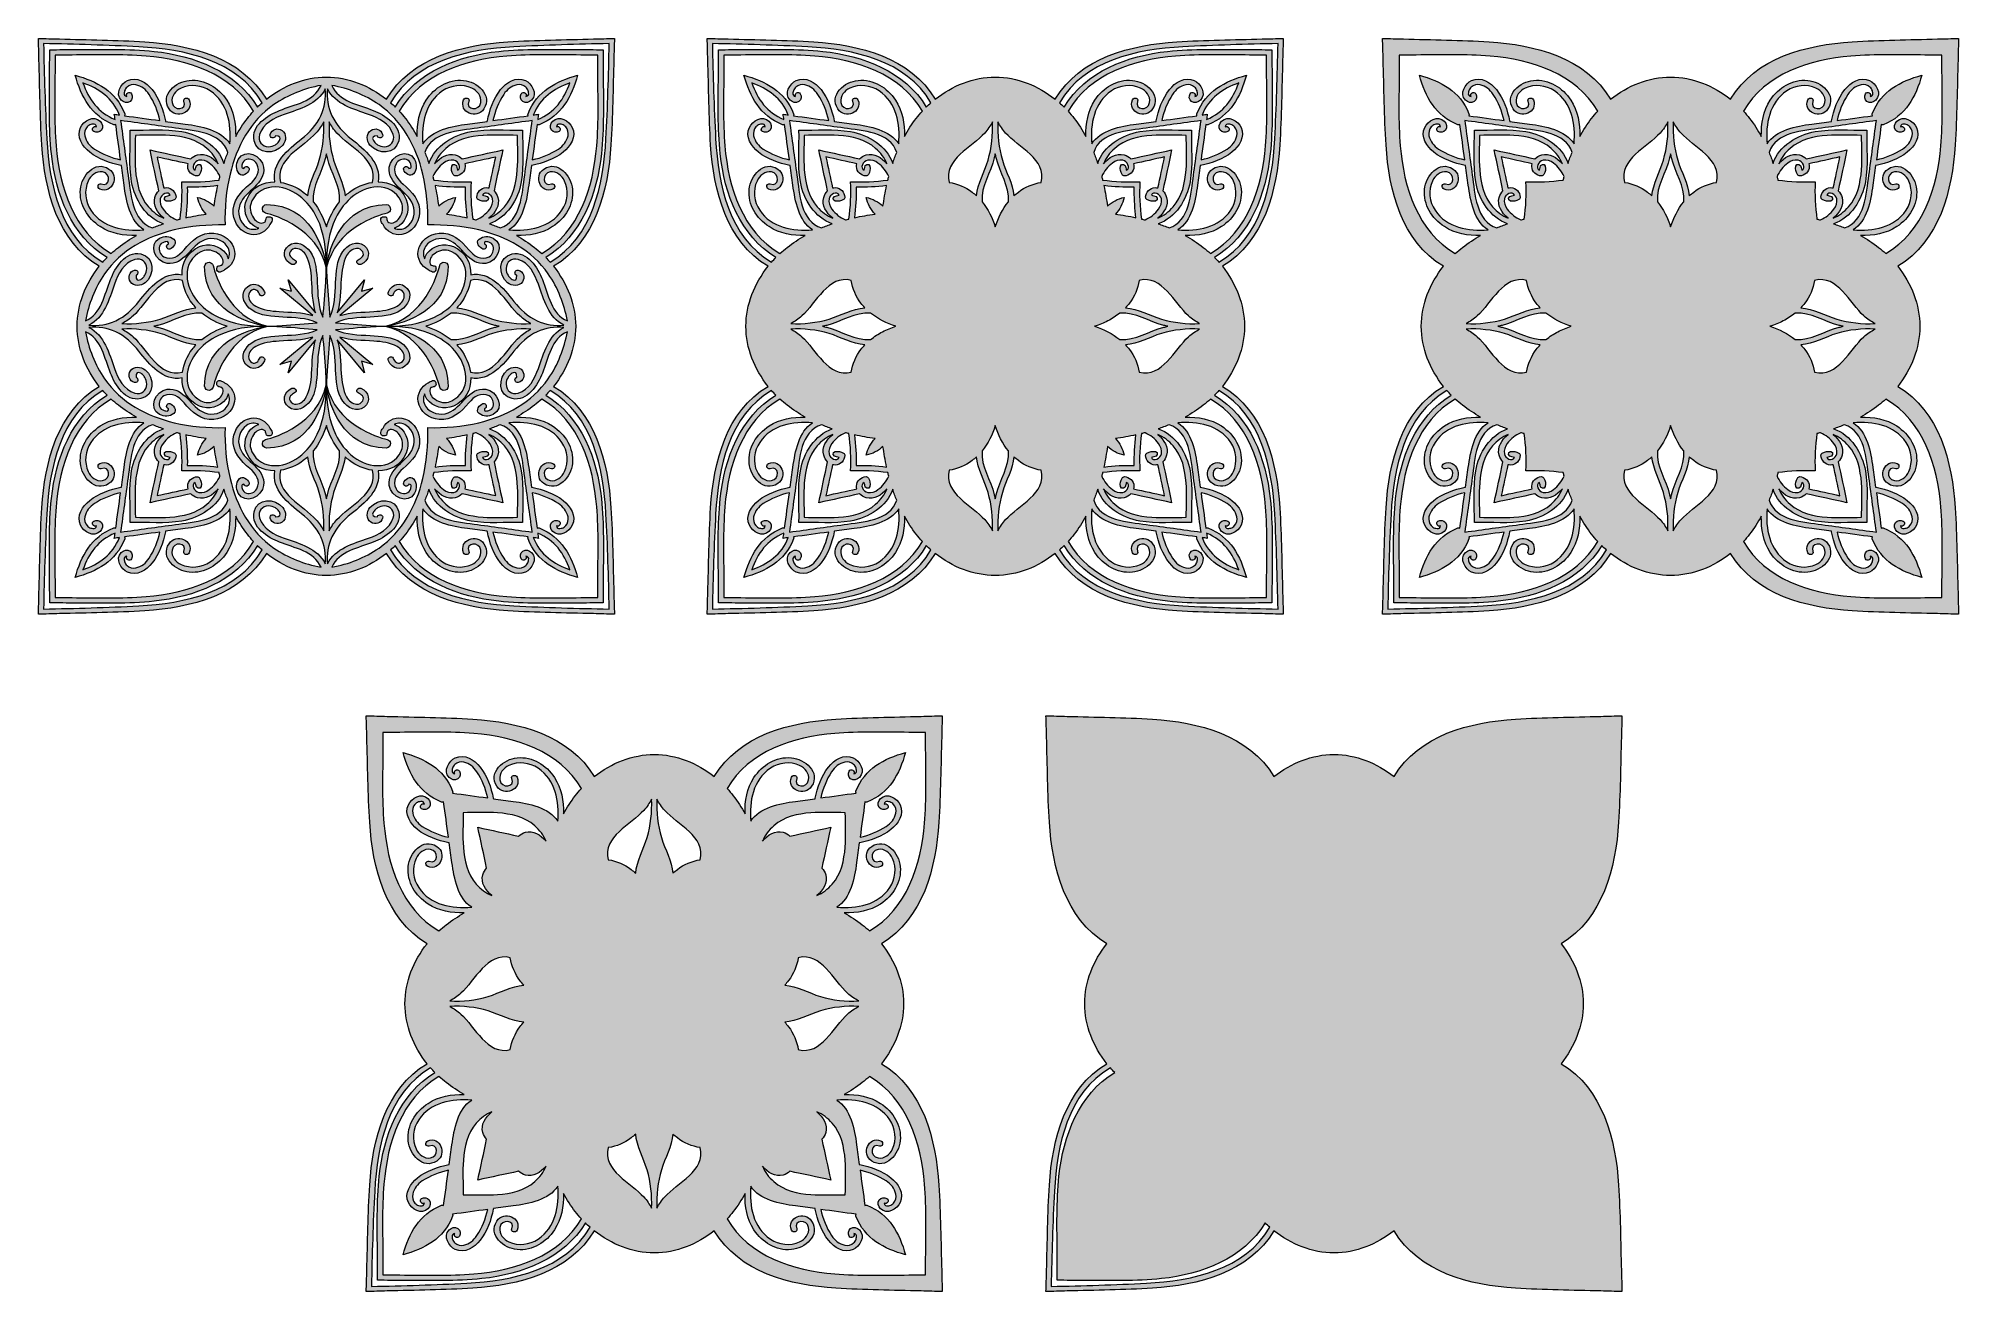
# Model space of a CAD drawing. Header units: inches. Extents: x 62 to 648, y -395 to -12.
import ezdxf

# ---------------------------------------------------------------- set-up
doc = ezdxf.new("R2010")
doc.units = ezdxf.units.IN
doc.header["$MEASUREMENT"] = 0
doc.layers.add('Layer 1', color=7, linetype='Continuous')

msp = doc.modelspace()

# ---------------------------------------------------------------- hatches: boundary and pattern name
at = {"layer": 'Layer 1', "true_color": 0xf8cbe3}
h = msp.add_hatch(color=254, dxfattribs=at)
h.dxf.hatch_style = 2
edge = h.paths.add_edge_path()
edge.add_spline(control_points=[(236.8, -155.35), (235.93, -141.47), (232.03, -125.89), (219.28, -118.31), (223.42, -113.09), (226.04, -106.66), (226.04, -100), (226.04, -93.34), (223.42, -86.91), (219.28, -81.69), (232.03, -74.11), (235.93, -58.53), (236.8, -44.65), (237.35, -35.97), (237.42, -27.26), (237.67, -18.57), (237.73, -16.43), (237.79, -14.29), (237.85, -12.15), (235.71, -12.21), (233.57, -12.27), (231.43, -12.33), (222.74, -12.58), (214.03, -12.65), (205.35, -13.2), (191.47, -14.07), (175.89, -17.97), (168.31, -30.72), (163.09, -26.58), (156.66, -23.96), (150, -23.96), (143.34, -23.96), (136.91, -26.58), (131.69, -30.72), (124.11, -17.97), (108.53, -14.07), (94.65, -13.2), (85.97, -12.65), (77.26, -12.58), (68.57, -12.33), (66.43, -12.27), (64.29, -12.21), (62.15, -12.15), (62.21, -14.29), (62.27, -16.43), (62.33, -18.57), (62.58, -27.26), (62.65, -35.97), (63.2, -44.65), (64.07, -58.53), (67.97, -74.11), (80.72, -81.69), (76.58, -86.91), (73.96, -93.34), (73.96, -100), (73.96, -106.66), (76.58, -113.09), (80.72, -118.31), (67.97, -125.89), (64.07, -141.47), (63.2, -155.35), (62.65, -164.03), (62.58, -172.74), (62.33, -181.43), (62.27, -183.57), (62.21, -185.71), (62.15, -187.85), (62.15, -187.85), (62.15, -187.85), (62.15, -187.85), (64.29, -187.79), (66.43, -187.73), (68.57, -187.67), (77.26, -187.42), (85.97, -187.35), (94.65, -186.8), (108.53, -185.93), (124.11, -182.03), (131.69, -169.28), (136.91, -173.42), (143.34, -176.04), (150, -176.04), (156.66, -176.04), (163.09, -173.42), (168.31, -169.28), (175.89, -182.03), (191.47, -185.93), (205.35, -186.8), (214.03, -187.35), (222.74, -187.42), (231.43, -187.67), (233.57, -187.73), (235.71, -187.79), (237.85, -187.85), (237.85, -187.85), (237.85, -187.85), (237.85, -187.85), (237.79, -185.71), (237.73, -183.57), (237.67, -181.43), (237.42, -172.74), (237.35, -164.03), (236.8, -155.35)], knot_values=[0, 0, 0, 0, 1, 1, 1, 2, 2, 2, 3, 3, 3, 4, 4, 4, 5, 5, 5, 6, 6, 6, 7, 7, 7, 8, 8, 8, 9, 9, 9, 10, 10, 10, 11, 11, 11, 12, 12, 12, 13, 13, 13, 14, 14, 14, 15, 15, 15, 16, 16, 16, 17, 17, 17, 18, 18, 18, 19, 19, 19, 20, 20, 20, 21, 21, 21, 22, 22, 22, 23, 23, 23, 24, 24, 24, 25, 25, 25, 26, 26, 26, 27, 27, 27, 28, 28, 28, 29, 29, 29, 30, 30, 30, 31, 31, 31, 32, 32, 32, 33, 33, 33, 34, 34, 34, 34], degree=3, periodic=1)
edge = h.paths.add_edge_path()
edge.add_spline(control_points=[(232.78, -177.6), (232.78, -179.32), (232.77, -181.04), (232.76, -182.76), (231.04, -182.77), (229.32, -182.78), (227.6, -182.78), (220.09, -182.82), (212.53, -183.08), (205.03, -182.46), (192.49, -181.43), (178.87, -177.15), (172.21, -165.66), (172.87, -164.94), (173.5, -164.2), (174.1, -163.43), (175.45, -161.68), (176.63, -159.85), (177.68, -157.95), (177.61, -161.82), (178.26, -165.72), (180.41, -168.99), (182.97, -172.88), (187.07, -175.44), (191.83, -175.04), (195.89, -174.7), (200.8, -170.63), (198, -166.32), (195.89, -163.06), (190.29, -165.3), (191.86, -169.11), (192.25, -170.08), (193.85, -169.65), (193.44, -168.67), (192.33, -165.97), (196.72, -165.59), (197.09, -168.28), (197.35, -170.23), (196.04, -171.88), (194.33, -172.66), (191.49, -173.97), (188.01, -173.59), (185.42, -171.84), (180.09, -168.26), (178.94, -161.7), (179.43, -155.69), (182.12, -159.93), (188.26, -161.06), (193.04, -161.71), (195.05, -161.99), (197.06, -162.27), (199.08, -162.54), (199.08, -162.58), (199.08, -162.62), (199.09, -162.66), (199.76, -165.98), (200.99, -169.52), (203.12, -172.21), (204.83, -174.36), (207.87, -176.33), (210.69, -175.01), (212.63, -174.1), (214.57, -170.93), (212.58, -169.04), (211.79, -168.29), (210.84, -167.98), (209.89, -168.64), (209.1, -169.18), (209, -170.19), (209.45, -170.96), (209.99, -171.87), (211.42, -171.04), (210.87, -170.13), (211.51, -170.27), (211.79, -170.64), (211.69, -171.24), (211.65, -171.45), (211.61, -171.66), (211.57, -171.88), (211.41, -172.31), (211.16, -172.68), (210.82, -173), (210.08, -173.61), (209.06, -173.91), (208.1, -173.69), (206.39, -173.29), (205.06, -172.23), (204.09, -170.76), (202.49, -168.32), (201.43, -165.62), (200.8, -162.78), (204.38, -163.27), (207.96, -163.76), (211.54, -164.25), (211.44, -164.42), (211.41, -164.63), (211.51, -164.88), (214.24, -171.77), (220.08, -174.79), (226.63, -176.63), (224.79, -170.08), (221.77, -164.24), (214.88, -161.51), (214.63, -161.41), (214.42, -161.44), (214.25, -161.54), (213.76, -157.96), (213.27, -154.38), (212.78, -150.8), (215.62, -151.43), (218.32, -152.49), (220.76, -154.09), (222.23, -155.06), (223.29, -156.39), (223.69, -158.1), (223.91, -159.06), (223.61, -160.08), (223, -160.82), (222.68, -161.16), (222.31, -161.41), (221.88, -161.57), (221.66, -161.61), (221.45, -161.65), (221.24, -161.69), (220.64, -161.79), (220.27, -161.51), (220.13, -160.87), (221.04, -161.42), (221.87, -159.99), (220.96, -159.45), (220.19, -159), (219.18, -159.1), (218.64, -159.89), (217.98, -160.84), (218.29, -161.79), (219.04, -162.58), (220.93, -164.57), (224.1, -162.63), (225.01, -160.69), (226.33, -157.87), (224.36, -154.83), (222.21, -153.12), (219.52, -150.99), (215.98, -149.76), (212.66, -149.09), (212.62, -149.08), (212.58, -149.08), (212.54, -149.08), (212.27, -147.06), (211.99, -145.05), (211.71, -143.04), (211.06, -138.26), (209.93, -132.12), (205.69, -129.43), (211.7, -128.94), (218.26, -130.09), (221.84, -135.42), (223.59, -138.01), (223.97, -141.49), (222.66, -144.33), (221.88, -146.04), (220.23, -147.35), (218.28, -147.09), (215.59, -146.72), (215.97, -142.33), (218.67, -143.44), (219.65, -143.85), (220.08, -142.25), (219.11, -141.86), (215.3, -140.29), (213.06, -145.89), (216.32, -148), (220.63, -150.8), (224.7, -145.89), (225.04, -141.83), (225.44, -137.07), (222.88, -132.97), (218.99, -130.41), (215.72, -128.26), (211.82, -127.61), (207.95, -127.68), (209.85, -126.63), (211.68, -125.45), (213.43, -124.1), (214.2, -123.5), (214.94, -122.87), (215.66, -122.21), (227.15, -128.87), (231.43, -142.49), (232.46, -155.03), (233.08, -162.53), (232.82, -170.09), (232.78, -177.6)], knot_values=[0, 0, 0, 0, 1, 1, 1, 2, 2, 2, 3, 3, 3, 4, 4, 4, 5, 5, 5, 6, 6, 6, 7, 7, 7, 8, 8, 8, 9, 9, 9, 10, 10, 10, 11, 11, 11, 12, 12, 12, 13, 13, 13, 14, 14, 14, 15, 15, 15, 16, 16, 16, 17, 17, 17, 18, 18, 18, 19, 19, 19, 20, 20, 20, 21, 21, 21, 22, 22, 22, 23, 23, 23, 24, 24, 24, 25, 25, 25, 26, 26, 26, 27, 27, 27, 28, 28, 28, 29, 29, 29, 30, 30, 30, 31, 31, 31, 32, 32, 32, 33, 33, 33, 34, 34, 34, 35, 35, 35, 36, 36, 36, 37, 37, 37, 38, 38, 38, 39, 39, 39, 40, 40, 40, 41, 41, 41, 42, 42, 42, 43, 43, 43, 44, 44, 44, 45, 45, 45, 46, 46, 46, 47, 47, 47, 48, 48, 48, 49, 49, 49, 50, 50, 50, 51, 51, 51, 52, 52, 52, 53, 53, 53, 54, 54, 54, 55, 55, 55, 56, 56, 56, 57, 57, 57, 58, 58, 58, 59, 59, 59, 60, 60, 60, 61, 61, 61, 62, 62, 62, 63, 63, 63, 64, 64, 64, 64], degree=3, periodic=1)
edge = h.paths.add_edge_path()
edge.add_spline(control_points=[(67.22, -177.6), (67.18, -170.09), (66.92, -162.53), (67.54, -155.03), (68.57, -142.49), (72.85, -128.87), (84.34, -122.21), (85.06, -122.87), (85.8, -123.5), (86.57, -124.1), (88.32, -125.45), (90.15, -126.63), (92.05, -127.68), (88.18, -127.61), (84.28, -128.26), (81.01, -130.41), (77.12, -132.97), (74.56, -137.07), (74.96, -141.83), (75.3, -145.89), (79.37, -150.8), (83.68, -148), (86.94, -145.89), (84.7, -140.29), (80.89, -141.86), (79.92, -142.25), (80.35, -143.85), (81.33, -143.44), (84.03, -142.33), (84.41, -146.72), (81.72, -147.09), (79.77, -147.35), (78.12, -146.04), (77.34, -144.33), (76.03, -141.49), (76.41, -138.01), (78.16, -135.42), (81.74, -130.09), (88.3, -128.94), (94.31, -129.43), (90.07, -132.12), (88.94, -138.26), (88.29, -143.04), (88.01, -145.05), (87.73, -147.06), (87.46, -149.08), (87.42, -149.08), (87.38, -149.08), (87.34, -149.09), (84.02, -149.76), (80.48, -150.99), (77.79, -153.12), (75.64, -154.83), (73.67, -157.87), (74.99, -160.69), (75.9, -162.63), (79.07, -164.57), (80.96, -162.58), (81.71, -161.79), (82.02, -160.84), (81.36, -159.89), (80.82, -159.1), (79.81, -159), (79.04, -159.45), (78.13, -159.99), (78.96, -161.42), (79.87, -160.87), (79.73, -161.51), (79.36, -161.79), (78.76, -161.69), (78.55, -161.65), (78.34, -161.61), (78.12, -161.57), (77.69, -161.41), (77.32, -161.16), (77, -160.82), (76.39, -160.08), (76.09, -159.06), (76.31, -158.1), (76.71, -156.39), (77.77, -155.06), (79.24, -154.09), (81.68, -152.49), (84.38, -151.43), (87.22, -150.8), (86.73, -154.38), (86.24, -157.96), (85.75, -161.54), (85.58, -161.44), (85.37, -161.41), (85.12, -161.51), (78.23, -164.24), (75.21, -170.08), (73.37, -176.63), (79.92, -174.79), (85.76, -171.77), (88.49, -164.88), (88.59, -164.63), (88.56, -164.42), (88.46, -164.25), (92.04, -163.76), (95.62, -163.27), (99.2, -162.78), (98.57, -165.62), (97.51, -168.32), (95.91, -170.76), (94.94, -172.23), (93.61, -173.29), (91.9, -173.69), (90.94, -173.91), (89.92, -173.61), (89.18, -173), (88.84, -172.68), (88.59, -172.31), (88.43, -171.88), (88.39, -171.66), (88.35, -171.45), (88.31, -171.24), (88.21, -170.64), (88.49, -170.27), (89.13, -170.13), (88.58, -171.04), (90.01, -171.87), (90.55, -170.96), (91, -170.19), (90.9, -169.18), (90.11, -168.64), (89.16, -167.98), (88.21, -168.29), (87.42, -169.04), (85.43, -170.93), (87.37, -174.1), (89.31, -175.01), (92.13, -176.33), (95.17, -174.36), (96.88, -172.21), (99.01, -169.52), (100.24, -165.98), (100.91, -162.66), (100.92, -162.62), (100.92, -162.58), (100.92, -162.54), (102.94, -162.27), (104.95, -161.99), (106.96, -161.71), (111.74, -161.06), (117.88, -159.93), (120.57, -155.69), (121.06, -161.7), (119.91, -168.26), (114.58, -171.84), (111.99, -173.59), (108.51, -173.97), (105.67, -172.66), (103.96, -171.88), (102.65, -170.23), (102.91, -168.28), (103.28, -165.59), (107.67, -165.97), (106.56, -168.67), (106.15, -169.65), (107.75, -170.08), (108.14, -169.11), (109.71, -165.3), (104.11, -163.06), (102, -166.32), (99.2, -170.63), (104.11, -174.7), (108.17, -175.04), (112.93, -175.44), (117.03, -172.88), (119.59, -168.99), (121.74, -165.72), (122.39, -161.82), (122.32, -157.95), (123.37, -159.85), (124.55, -161.68), (125.9, -163.43), (126.5, -164.2), (127.13, -164.94), (127.79, -165.66), (121.13, -177.15), (107.51, -181.43), (94.97, -182.46), (87.47, -183.08), (79.91, -182.82), (72.4, -182.78), (70.68, -182.78), (68.96, -182.77), (67.24, -182.76), (67.23, -181.04), (67.22, -179.32), (67.22, -177.6)], knot_values=[0, 0, 0, 0, 1, 1, 1, 2, 2, 2, 3, 3, 3, 4, 4, 4, 5, 5, 5, 6, 6, 6, 7, 7, 7, 8, 8, 8, 9, 9, 9, 10, 10, 10, 11, 11, 11, 12, 12, 12, 13, 13, 13, 14, 14, 14, 15, 15, 15, 16, 16, 16, 17, 17, 17, 18, 18, 18, 19, 19, 19, 20, 20, 20, 21, 21, 21, 22, 22, 22, 23, 23, 23, 24, 24, 24, 25, 25, 25, 26, 26, 26, 27, 27, 27, 28, 28, 28, 29, 29, 29, 30, 30, 30, 31, 31, 31, 32, 32, 32, 33, 33, 33, 34, 34, 34, 35, 35, 35, 36, 36, 36, 37, 37, 37, 38, 38, 38, 39, 39, 39, 40, 40, 40, 41, 41, 41, 42, 42, 42, 43, 43, 43, 44, 44, 44, 45, 45, 45, 46, 46, 46, 47, 47, 47, 48, 48, 48, 49, 49, 49, 50, 50, 50, 51, 51, 51, 52, 52, 52, 53, 53, 53, 54, 54, 54, 55, 55, 55, 56, 56, 56, 57, 57, 57, 58, 58, 58, 59, 59, 59, 60, 60, 60, 61, 61, 61, 62, 62, 62, 63, 63, 63, 64, 64, 64, 64], degree=3, periodic=1)
edge = h.paths.add_edge_path()
edge.add_spline(control_points=[(67.22, -22.4), (67.22, -20.68), (67.23, -18.96), (67.24, -17.24), (68.96, -17.23), (70.68, -17.22), (72.4, -17.22), (79.91, -17.18), (87.47, -16.92), (94.97, -17.54), (107.51, -18.57), (121.13, -22.85), (127.79, -34.34), (127.13, -35.06), (126.5, -35.8), (125.9, -36.57), (124.55, -38.32), (123.37, -40.15), (122.32, -42.05), (122.39, -38.18), (121.74, -34.28), (119.59, -31.01), (117.03, -27.12), (112.93, -24.56), (108.17, -24.96), (104.11, -25.3), (99.2, -29.37), (102, -33.68), (104.11, -36.94), (109.71, -34.7), (108.14, -30.89), (107.75, -29.92), (106.15, -30.35), (106.56, -31.33), (107.67, -34.03), (103.28, -34.41), (102.91, -31.72), (102.65, -29.77), (103.96, -28.12), (105.67, -27.34), (108.51, -26.03), (111.99, -26.41), (114.58, -28.16), (119.91, -31.74), (121.06, -38.3), (120.57, -44.31), (117.88, -40.07), (111.74, -38.94), (106.96, -38.29), (104.95, -38.01), (102.94, -37.73), (100.92, -37.46), (100.92, -37.42), (100.92, -37.38), (100.91, -37.34), (100.24, -34.02), (99.01, -30.48), (96.88, -27.79), (95.17, -25.64), (92.13, -23.67), (89.31, -24.99), (87.37, -25.9), (85.43, -29.07), (87.42, -30.96), (88.21, -31.71), (89.16, -32.02), (90.11, -31.36), (90.9, -30.82), (91, -29.81), (90.55, -29.04), (90.01, -28.13), (88.58, -28.96), (89.13, -29.87), (88.49, -29.73), (88.21, -29.36), (88.31, -28.76), (88.35, -28.55), (88.39, -28.34), (88.43, -28.12), (88.59, -27.69), (88.84, -27.32), (89.18, -27), (89.92, -26.39), (90.94, -26.09), (91.9, -26.31), (93.61, -26.71), (94.94, -27.77), (95.91, -29.24), (97.51, -31.68), (98.57, -34.38), (99.2, -37.22), (95.62, -36.73), (92.04, -36.24), (88.46, -35.75), (88.56, -35.58), (88.59, -35.37), (88.49, -35.12), (85.76, -28.23), (79.92, -25.21), (73.37, -23.37), (75.21, -29.92), (78.23, -35.76), (85.12, -38.49), (85.37, -38.59), (85.58, -38.56), (85.75, -38.46), (86.24, -42.04), (86.73, -45.62), (87.22, -49.2), (84.38, -48.57), (81.68, -47.51), (79.24, -45.91), (77.77, -44.94), (76.71, -43.61), (76.31, -41.9), (76.09, -40.94), (76.39, -39.92), (77, -39.18), (77.32, -38.84), (77.69, -38.59), (78.12, -38.43), (78.34, -38.39), (78.55, -38.35), (78.76, -38.31), (79.36, -38.21), (79.73, -38.49), (79.87, -39.13), (78.96, -38.58), (78.13, -40.01), (79.04, -40.55), (79.81, -41), (80.82, -40.9), (81.36, -40.11), (82.02, -39.16), (81.71, -38.21), (80.96, -37.42), (79.07, -35.43), (75.9, -37.37), (74.99, -39.31), (73.67, -42.13), (75.64, -45.17), (77.79, -46.88), (80.48, -49.01), (84.02, -50.24), (87.34, -50.91), (87.38, -50.92), (87.42, -50.92), (87.46, -50.92), (87.73, -52.94), (88.01, -54.95), (88.29, -56.96), (88.94, -61.74), (90.07, -67.88), (94.31, -70.57), (88.3, -71.06), (81.74, -69.91), (78.16, -64.58), (76.41, -61.99), (76.03, -58.51), (77.34, -55.67), (78.12, -53.96), (79.77, -52.65), (81.72, -52.91), (84.41, -53.28), (84.03, -57.67), (81.33, -56.56), (80.35, -56.15), (79.92, -57.75), (80.89, -58.14), (84.7, -59.71), (86.94, -54.11), (83.68, -52), (79.37, -49.2), (75.3, -54.11), (74.96, -58.17), (74.56, -62.93), (77.12, -67.03), (81.01, -69.59), (84.28, -71.74), (88.18, -72.39), (92.05, -72.32), (90.15, -73.37), (88.32, -74.55), (86.57, -75.9), (85.8, -76.5), (85.06, -77.13), (84.34, -77.79), (72.85, -71.13), (68.57, -57.51), (67.54, -44.97), (66.92, -37.47), (67.18, -29.91), (67.22, -22.4)], knot_values=[0, 0, 0, 0, 1, 1, 1, 2, 2, 2, 3, 3, 3, 4, 4, 4, 5, 5, 5, 6, 6, 6, 7, 7, 7, 8, 8, 8, 9, 9, 9, 10, 10, 10, 11, 11, 11, 12, 12, 12, 13, 13, 13, 14, 14, 14, 15, 15, 15, 16, 16, 16, 17, 17, 17, 18, 18, 18, 19, 19, 19, 20, 20, 20, 21, 21, 21, 22, 22, 22, 23, 23, 23, 24, 24, 24, 25, 25, 25, 26, 26, 26, 27, 27, 27, 28, 28, 28, 29, 29, 29, 30, 30, 30, 31, 31, 31, 32, 32, 32, 33, 33, 33, 34, 34, 34, 35, 35, 35, 36, 36, 36, 37, 37, 37, 38, 38, 38, 39, 39, 39, 40, 40, 40, 41, 41, 41, 42, 42, 42, 43, 43, 43, 44, 44, 44, 45, 45, 45, 46, 46, 46, 47, 47, 47, 48, 48, 48, 49, 49, 49, 50, 50, 50, 51, 51, 51, 52, 52, 52, 53, 53, 53, 54, 54, 54, 55, 55, 55, 56, 56, 56, 57, 57, 57, 58, 58, 58, 59, 59, 59, 60, 60, 60, 61, 61, 61, 62, 62, 62, 63, 63, 63, 64, 64, 64, 64], degree=3, periodic=1)
edge = h.paths.add_edge_path()
edge.add_spline(control_points=[(232.78, -22.4), (232.82, -29.91), (233.08, -37.47), (232.46, -44.97), (231.43, -57.51), (227.15, -71.13), (215.66, -77.79), (214.94, -77.13), (214.2, -76.5), (213.43, -75.9), (211.68, -74.55), (209.85, -73.37), (207.95, -72.32), (211.82, -72.39), (215.72, -71.74), (218.99, -69.59), (222.88, -67.03), (225.44, -62.93), (225.04, -58.17), (224.7, -54.11), (220.63, -49.2), (216.32, -52), (213.06, -54.11), (215.3, -59.71), (219.11, -58.14), (220.08, -57.75), (219.65, -56.15), (218.67, -56.56), (215.97, -57.67), (215.59, -53.28), (218.28, -52.91), (220.23, -52.65), (221.88, -53.96), (222.66, -55.67), (223.97, -58.51), (223.59, -61.99), (221.84, -64.58), (218.26, -69.91), (211.7, -71.06), (205.69, -70.57), (209.93, -67.88), (211.06, -61.74), (211.71, -56.96), (211.99, -54.95), (212.27, -52.94), (212.54, -50.92), (212.58, -50.92), (212.62, -50.92), (212.66, -50.91), (215.98, -50.24), (219.52, -49.01), (222.21, -46.88), (224.36, -45.17), (226.33, -42.13), (225.01, -39.31), (224.1, -37.37), (220.93, -35.43), (219.04, -37.42), (218.29, -38.21), (217.98, -39.16), (218.64, -40.11), (219.18, -40.9), (220.19, -41), (220.96, -40.55), (221.87, -40.01), (221.04, -38.58), (220.13, -39.13), (220.27, -38.49), (220.64, -38.21), (221.24, -38.31), (221.45, -38.35), (221.66, -38.39), (221.88, -38.43), (222.31, -38.59), (222.68, -38.84), (223, -39.18), (223.61, -39.92), (223.91, -40.94), (223.69, -41.9), (223.29, -43.61), (222.23, -44.94), (220.76, -45.91), (218.32, -47.51), (215.62, -48.57), (212.78, -49.2), (213.27, -45.62), (213.76, -42.04), (214.25, -38.46), (214.42, -38.56), (214.63, -38.59), (214.88, -38.49), (221.77, -35.76), (224.79, -29.92), (226.63, -23.37), (220.08, -25.21), (214.24, -28.23), (211.51, -35.12), (211.41, -35.37), (211.44, -35.58), (211.54, -35.75), (207.96, -36.24), (204.38, -36.73), (200.8, -37.22), (201.43, -34.38), (202.49, -31.68), (204.09, -29.24), (205.06, -27.77), (206.39, -26.71), (208.1, -26.31), (209.06, -26.09), (210.08, -26.39), (210.82, -27), (211.16, -27.32), (211.41, -27.69), (211.57, -28.12), (211.61, -28.34), (211.65, -28.55), (211.69, -28.76), (211.79, -29.36), (211.51, -29.73), (210.87, -29.87), (211.42, -28.96), (209.99, -28.13), (209.45, -29.04), (209, -29.81), (209.1, -30.82), (209.89, -31.36), (210.84, -32.02), (211.79, -31.71), (212.58, -30.96), (214.57, -29.07), (212.63, -25.9), (210.69, -24.99), (207.87, -23.67), (204.83, -25.64), (203.12, -27.79), (200.99, -30.48), (199.76, -34.02), (199.09, -37.34), (199.08, -37.38), (199.08, -37.42), (199.08, -37.46), (197.06, -37.73), (195.05, -38.01), (193.04, -38.29), (188.26, -38.94), (182.12, -40.07), (179.43, -44.31), (178.94, -38.3), (180.09, -31.74), (185.42, -28.16), (188.01, -26.41), (191.49, -26.03), (194.33, -27.34), (196.04, -28.12), (197.35, -29.77), (197.09, -31.72), (196.72, -34.41), (192.33, -34.03), (193.44, -31.33), (193.85, -30.35), (192.25, -29.92), (191.86, -30.89), (190.29, -34.7), (195.89, -36.94), (198, -33.68), (200.8, -29.37), (195.89, -25.3), (191.83, -24.96), (187.07, -24.56), (182.97, -27.12), (180.41, -31.01), (178.26, -34.28), (177.61, -38.18), (177.68, -42.05), (176.63, -40.15), (175.45, -38.32), (174.1, -36.57), (173.5, -35.8), (172.87, -35.06), (172.21, -34.34), (178.87, -22.85), (192.49, -18.57), (205.03, -17.54), (212.53, -16.92), (220.09, -17.18), (227.6, -17.22), (229.32, -17.22), (231.04, -17.23), (232.76, -17.24), (232.77, -18.96), (232.78, -20.68), (232.78, -22.4)], knot_values=[0, 0, 0, 0, 1, 1, 1, 2, 2, 2, 3, 3, 3, 4, 4, 4, 5, 5, 5, 6, 6, 6, 7, 7, 7, 8, 8, 8, 9, 9, 9, 10, 10, 10, 11, 11, 11, 12, 12, 12, 13, 13, 13, 14, 14, 14, 15, 15, 15, 16, 16, 16, 17, 17, 17, 18, 18, 18, 19, 19, 19, 20, 20, 20, 21, 21, 21, 22, 22, 22, 23, 23, 23, 24, 24, 24, 25, 25, 25, 26, 26, 26, 27, 27, 27, 28, 28, 28, 29, 29, 29, 30, 30, 30, 31, 31, 31, 32, 32, 32, 33, 33, 33, 34, 34, 34, 35, 35, 35, 36, 36, 36, 37, 37, 37, 38, 38, 38, 39, 39, 39, 40, 40, 40, 41, 41, 41, 42, 42, 42, 43, 43, 43, 44, 44, 44, 45, 45, 45, 46, 46, 46, 47, 47, 47, 48, 48, 48, 49, 49, 49, 50, 50, 50, 51, 51, 51, 52, 52, 52, 53, 53, 53, 54, 54, 54, 55, 55, 55, 56, 56, 56, 57, 57, 57, 58, 58, 58, 59, 59, 59, 60, 60, 60, 61, 61, 61, 62, 62, 62, 63, 63, 63, 64, 64, 64, 64], degree=3, periodic=1)
edge = h.paths.add_edge_path()
edge.add_spline(control_points=[(212.78, -162.78), (207.21, -162.01), (201.65, -161.25), (196.08, -160.48), (190.61, -159.73), (181.92, -159.33), (180.04, -153.02), (180.49, -151.93), (180.9, -150.83), (181.27, -149.72), (183.04, -154.98), (188.7, -158.51), (194.13, -159.43), (199.28, -160.31), (204.62, -159.74), (209.86, -159.86), (209.74, -154.62), (210.31, -149.28), (209.43, -144.13), (208.51, -138.7), (204.98, -133.04), (199.72, -131.27), (200.83, -130.9), (201.93, -130.49), (203.02, -130.04), (209.33, -131.92), (209.73, -140.61), (210.48, -146.08), (211.25, -151.65), (212.01, -157.21), (212.78, -162.78)], knot_values=[0, 0, 0, 0, 1, 1, 1, 2, 2, 2, 3, 3, 3, 4, 4, 4, 5, 5, 5, 6, 6, 6, 7, 7, 7, 8, 8, 8, 9, 9, 9, 10, 10, 10, 10], degree=3, periodic=1)
edge = h.paths.add_edge_path()
edge.add_spline(control_points=[(214.47, -163.11), (219.67, -165.18), (222.49, -169.36), (224.28, -174.28), (219.36, -172.49), (215.18, -169.67), (213.11, -164.47), (213.64, -164.54), (214.16, -164.62), (214.69, -164.69), (214.62, -164.16), (214.54, -163.64), (214.47, -163.11)], knot_values=[0, 0, 0, 0, 1, 1, 1, 2, 2, 2, 3, 3, 3, 4, 4, 4, 4], degree=3, periodic=1)
edge = h.paths.add_edge_path()
edge.add_spline(control_points=[(87.22, -162.78), (87.99, -157.21), (88.75, -151.65), (89.52, -146.08), (90.27, -140.61), (90.67, -131.92), (96.98, -130.04), (98.07, -130.49), (99.17, -130.9), (100.28, -131.27), (95.02, -133.04), (91.49, -138.7), (90.57, -144.13), (89.69, -149.28), (90.26, -154.62), (90.14, -159.86), (95.38, -159.74), (100.72, -160.31), (105.87, -159.43), (111.3, -158.51), (116.96, -154.98), (118.73, -149.72), (119.1, -150.83), (119.51, -151.93), (119.96, -153.02), (118.08, -159.33), (109.39, -159.73), (103.92, -160.48), (98.35, -161.25), (92.79, -162.01), (87.22, -162.78)], knot_values=[0, 0, 0, 0, 1, 1, 1, 2, 2, 2, 3, 3, 3, 4, 4, 4, 5, 5, 5, 6, 6, 6, 7, 7, 7, 8, 8, 8, 9, 9, 9, 10, 10, 10, 10], degree=3, periodic=1)
edge = h.paths.add_edge_path()
edge.add_spline(control_points=[(85.31, -164.69), (85.84, -164.62), (86.36, -164.54), (86.89, -164.47), (84.82, -169.67), (80.64, -172.49), (75.72, -174.28), (77.51, -169.36), (80.33, -165.18), (85.53, -163.11), (85.46, -163.64), (85.38, -164.16), (85.31, -164.69)], knot_values=[0, 0, 0, 0, 1, 1, 1, 2, 2, 2, 3, 3, 3, 4, 4, 4, 4], degree=3, periodic=1)
edge = h.paths.add_edge_path()
edge.add_spline(control_points=[(87.22, -37.22), (87.22, -37.22), (87.22, -37.22), (87.22, -37.22), (92.79, -37.99), (98.35, -38.75), (103.92, -39.52), (109.39, -40.27), (118.08, -40.67), (119.96, -46.98), (119.51, -48.07), (119.1, -49.17), (118.73, -50.28), (116.96, -45.02), (111.3, -41.49), (105.87, -40.57), (100.72, -39.69), (95.38, -40.26), (90.14, -40.14), (90.26, -45.38), (89.69, -50.72), (90.57, -55.87), (91.49, -61.3), (95.02, -66.96), (100.28, -68.73), (99.17, -69.1), (98.07, -69.51), (96.98, -69.96), (90.67, -68.08), (90.27, -59.39), (89.52, -53.92), (88.75, -48.35), (87.99, -42.79), (87.22, -37.22)], knot_values=[0, 0, 0, 0, 1, 1, 1, 2, 2, 2, 3, 3, 3, 4, 4, 4, 5, 5, 5, 6, 6, 6, 7, 7, 7, 8, 8, 8, 9, 9, 9, 10, 10, 10, 11, 11, 11, 11], degree=3, periodic=1)
edge = h.paths.add_edge_path()
edge.add_spline(control_points=[(85.53, -36.89), (80.33, -34.82), (77.51, -30.64), (75.72, -25.72), (80.64, -27.51), (84.82, -30.33), (86.89, -35.53), (86.36, -35.46), (85.84, -35.38), (85.31, -35.31), (85.38, -35.84), (85.46, -36.36), (85.53, -36.89)], knot_values=[0, 0, 0, 0, 1, 1, 1, 2, 2, 2, 3, 3, 3, 4, 4, 4, 4], degree=3, periodic=1)
edge = h.paths.add_edge_path()
edge.add_spline(control_points=[(212.78, -37.22), (212.78, -37.22), (212.78, -37.22), (212.78, -37.22), (212.01, -42.79), (211.25, -48.35), (210.48, -53.92), (209.73, -59.39), (209.33, -68.08), (203.02, -69.96), (201.93, -69.51), (200.83, -69.1), (199.72, -68.73), (204.98, -66.96), (208.51, -61.3), (209.43, -55.87), (210.31, -50.72), (209.74, -45.38), (209.86, -40.14), (204.62, -40.26), (199.28, -39.69), (194.13, -40.57), (188.7, -41.49), (183.04, -45.02), (181.27, -50.28), (180.9, -49.17), (180.49, -48.07), (180.04, -46.98), (181.92, -40.67), (190.61, -40.27), (196.08, -39.52), (201.65, -38.75), (207.21, -37.99), (212.78, -37.22)], knot_values=[0, 0, 0, 0, 1, 1, 1, 2, 2, 2, 3, 3, 3, 4, 4, 4, 5, 5, 5, 6, 6, 6, 7, 7, 7, 8, 8, 8, 9, 9, 9, 10, 10, 10, 11, 11, 11, 11], degree=3, periodic=1)
edge = h.paths.add_edge_path()
edge.add_spline(control_points=[(214.69, -35.31), (214.16, -35.38), (213.64, -35.46), (213.11, -35.53), (215.18, -30.33), (219.36, -27.51), (224.28, -25.72), (222.49, -30.64), (219.67, -34.82), (214.47, -36.89), (214.54, -36.36), (214.62, -35.84), (214.69, -35.31)], knot_values=[0, 0, 0, 0, 1, 1, 1, 2, 2, 2, 3, 3, 3, 4, 4, 4, 4], degree=3, periodic=1)
edge = h.paths.add_edge_path()
edge.add_spline(control_points=[(190.96, -107.06), (190.59, -106.57), (190.19, -106.11), (189.78, -105.67), (193.57, -105.37), (197.06, -103.28), (200.67, -102.2), (204.46, -101.06), (208.42, -100.65), (212.36, -100.83), (211.16, -101.48), (210.03, -102.26), (208.98, -103.19), (204.68, -106.96), (200.96, -115.84), (193.91, -114.02), (193.55, -111.52), (192.48, -109.03), (190.96, -107.06)], knot_values=[0, 0, 0, 0, 1, 1, 1, 2, 2, 2, 3, 3, 3, 4, 4, 4, 5, 5, 5, 6, 6, 6, 6], degree=3, periodic=1)
edge = h.paths.add_edge_path()
edge.add_spline(control_points=[(164.02, -143.91), (165.84, -150.96), (156.96, -154.68), (153.19, -158.98), (152.26, -160.03), (151.48, -161.16), (150.83, -162.36), (150.65, -158.42), (151.06, -154.46), (152.2, -150.67), (153.28, -147.06), (155.37, -143.57), (155.67, -139.78), (156.11, -140.19), (156.57, -140.59), (157.06, -140.96), (159.03, -142.48), (161.52, -143.55), (164.02, -143.91)], knot_values=[0, 0, 0, 0, 1, 1, 1, 2, 2, 2, 3, 3, 3, 4, 4, 4, 5, 5, 5, 6, 6, 6, 6], degree=3, periodic=1)
edge = h.paths.add_edge_path()
edge.add_spline(control_points=[(135.98, -143.91), (138.48, -143.55), (140.97, -142.48), (142.94, -140.96), (143.43, -140.59), (143.89, -140.19), (144.33, -139.78), (144.63, -143.57), (146.72, -147.06), (147.8, -150.67), (148.94, -154.46), (149.35, -158.42), (149.17, -162.36), (148.52, -161.16), (147.74, -160.03), (146.81, -158.98), (143.04, -154.68), (134.16, -150.96), (135.98, -143.91)], knot_values=[0, 0, 0, 0, 1, 1, 1, 2, 2, 2, 3, 3, 3, 4, 4, 4, 5, 5, 5, 6, 6, 6, 6], degree=3, periodic=1)
edge = h.paths.add_edge_path()
edge.add_spline(control_points=[(150.29, -151.38), (150.19, -151.81), (150.09, -152.24), (150, -152.67), (149.91, -152.24), (149.81, -151.81), (149.71, -151.38), (148.62, -146.97), (145.62, -142.74), (145.98, -138.07), (145.98, -138.05), (145.97, -138.03), (145.97, -138.01), (147.81, -135.75), (149.11, -133.11), (150, -130.31), (150.89, -133.11), (152.19, -135.75), (154.03, -138.01), (154.03, -138.03), (154.02, -138.05), (154.03, -138.07), (154.38, -142.74), (151.38, -146.97), (150.29, -151.38)], knot_values=[0, 0, 0, 0, 1, 1, 1, 2, 2, 2, 3, 3, 3, 4, 4, 4, 5, 5, 5, 6, 6, 6, 7, 7, 7, 8, 8, 8, 8], degree=3, periodic=1)
edge = h.paths.add_edge_path()
edge.add_spline(control_points=[(106.09, -114.02), (99.04, -115.84), (95.32, -106.96), (91.02, -103.19), (89.97, -102.26), (88.84, -101.48), (87.64, -100.83), (91.58, -100.65), (95.54, -101.06), (99.33, -102.2), (102.94, -103.28), (106.43, -105.37), (110.22, -105.67), (109.81, -106.11), (109.41, -106.57), (109.04, -107.06), (107.52, -109.03), (106.45, -111.52), (106.09, -114.02)], knot_values=[0, 0, 0, 0, 1, 1, 1, 2, 2, 2, 3, 3, 3, 4, 4, 4, 5, 5, 5, 6, 6, 6, 6], degree=3, periodic=1)
edge = h.paths.add_edge_path()
edge.add_spline(control_points=[(109.04, -92.94), (109.41, -93.43), (109.81, -93.89), (110.22, -94.33), (106.43, -94.63), (102.94, -96.72), (99.33, -97.8), (95.54, -98.94), (91.58, -99.35), (87.64, -99.17), (88.84, -98.52), (89.97, -97.74), (91.02, -96.81), (95.32, -93.04), (99.04, -84.16), (106.09, -85.98), (106.45, -88.48), (107.52, -90.97), (109.04, -92.94)], knot_values=[0, 0, 0, 0, 1, 1, 1, 2, 2, 2, 3, 3, 3, 4, 4, 4, 5, 5, 5, 6, 6, 6, 6], degree=3, periodic=1)
edge = h.paths.add_edge_path()
edge.add_spline(control_points=[(111.99, -104.03), (111.97, -104.03), (111.95, -104.02), (111.93, -104.02), (107.26, -104.38), (103.03, -101.38), (98.62, -100.29), (98.19, -100.19), (97.76, -100.09), (97.33, -100), (97.33, -100), (97.33, -100), (97.33, -100), (97.76, -99.91), (98.19, -99.81), (98.62, -99.71), (103.03, -98.62), (107.26, -95.62), (111.93, -95.97), (111.95, -95.98), (111.97, -95.97), (111.99, -95.97), (114.25, -97.81), (116.89, -99.11), (119.69, -100), (119.69, -100), (119.69, -100), (119.69, -100), (116.89, -100.89), (114.25, -102.19), (111.99, -104.03)], knot_values=[0, 0, 0, 0, 1, 1, 1, 2, 2, 2, 3, 3, 3, 4, 4, 4, 5, 5, 5, 6, 6, 6, 7, 7, 7, 8, 8, 8, 9, 9, 9, 10, 10, 10, 10], degree=3, periodic=1)
edge = h.paths.add_edge_path()
edge.add_spline(control_points=[(135.98, -56.09), (134.16, -49.04), (143.04, -45.32), (146.81, -41.02), (147.74, -39.97), (148.52, -38.84), (149.17, -37.64), (149.35, -41.58), (148.94, -45.54), (147.8, -49.33), (146.72, -52.94), (144.63, -56.43), (144.33, -60.22), (143.89, -59.81), (143.43, -59.41), (142.94, -59.04), (140.97, -57.52), (138.48, -56.45), (135.98, -56.09)], knot_values=[0, 0, 0, 0, 1, 1, 1, 2, 2, 2, 3, 3, 3, 4, 4, 4, 5, 5, 5, 6, 6, 6, 6], degree=3, periodic=1)
edge = h.paths.add_edge_path()
edge.add_spline(control_points=[(164.02, -56.09), (161.52, -56.45), (159.03, -57.52), (157.06, -59.04), (156.57, -59.41), (156.11, -59.81), (155.67, -60.22), (155.37, -56.43), (153.28, -52.94), (152.2, -49.33), (151.06, -45.54), (150.65, -41.58), (150.83, -37.64), (151.48, -38.84), (152.26, -39.97), (153.19, -41.02), (156.96, -45.32), (165.84, -49.04), (164.02, -56.09)], knot_values=[0, 0, 0, 0, 1, 1, 1, 2, 2, 2, 3, 3, 3, 4, 4, 4, 5, 5, 5, 6, 6, 6, 6], degree=3, periodic=1)
edge = h.paths.add_edge_path()
edge.add_spline(control_points=[(149.71, -48.62), (149.81, -48.19), (149.91, -47.76), (150, -47.33), (150.09, -47.76), (150.19, -48.19), (150.29, -48.62), (151.38, -53.03), (154.38, -57.26), (154.03, -61.93), (154.02, -61.95), (154.03, -61.97), (154.03, -61.99), (152.19, -64.25), (150.89, -66.89), (150, -69.69), (149.11, -66.89), (147.81, -64.25), (145.97, -61.99), (145.97, -61.97), (145.98, -61.95), (145.98, -61.93), (145.62, -57.26), (148.62, -53.03), (149.71, -48.62)], knot_values=[0, 0, 0, 0, 1, 1, 1, 2, 2, 2, 3, 3, 3, 4, 4, 4, 5, 5, 5, 6, 6, 6, 7, 7, 7, 8, 8, 8, 8], degree=3, periodic=1)
edge = h.paths.add_edge_path()
edge.add_spline(control_points=[(193.91, -85.98), (200.96, -84.16), (204.68, -93.04), (208.98, -96.81), (210.03, -97.74), (211.16, -98.52), (212.36, -99.17), (208.42, -99.35), (204.46, -98.94), (200.67, -97.8), (197.06, -96.72), (193.57, -94.63), (189.78, -94.33), (190.19, -93.89), (190.59, -93.43), (190.96, -92.94), (192.48, -90.97), (193.55, -88.48), (193.91, -85.98)], knot_values=[0, 0, 0, 0, 1, 1, 1, 2, 2, 2, 3, 3, 3, 4, 4, 4, 5, 5, 5, 6, 6, 6, 6], degree=3, periodic=1)
edge = h.paths.add_edge_path()
edge.add_spline(control_points=[(188.01, -95.97), (188.03, -95.97), (188.05, -95.98), (188.07, -95.97), (192.74, -95.62), (196.97, -98.62), (201.38, -99.71), (201.81, -99.81), (202.24, -99.91), (202.67, -100), (202.67, -100), (202.67, -100), (202.67, -100), (202.24, -100.09), (201.81, -100.19), (201.38, -100.29), (196.97, -101.38), (192.74, -104.38), (188.07, -104.02), (188.05, -104.02), (188.03, -104.03), (188.01, -104.03), (185.75, -102.19), (183.11, -100.89), (180.31, -100), (180.31, -100), (180.31, -100), (180.31, -100), (183.11, -99.11), (185.75, -97.81), (188.01, -95.97)], knot_values=[0, 0, 0, 0, 1, 1, 1, 2, 2, 2, 3, 3, 3, 4, 4, 4, 5, 5, 5, 6, 6, 6, 7, 7, 7, 8, 8, 8, 9, 9, 9, 10, 10, 10, 10], degree=3, periodic=1)
edge = h.paths.add_edge_path()
edge.add_spline(control_points=[(208.23, -52.23), (207.92, -56.21), (207.02, -60.45), (204.3, -63.53), (202.95, -65.05), (201.36, -66.28), (199.55, -66.99), (201.54, -65.33), (202.99, -63.11), (202.29, -60.68), (202.06, -59.88), (201.67, -59.17), (201.12, -58.64), (202.02, -54.49), (202.91, -50.34), (203.81, -46.19), (199.66, -47.09), (195.51, -47.98), (191.36, -48.88), (190.83, -48.33), (190.12, -47.94), (189.32, -47.71), (186.89, -47.01), (184.67, -48.46), (183.01, -50.45), (183.72, -48.64), (184.95, -47.05), (186.47, -45.7), (189.55, -42.98), (193.79, -42.08), (197.77, -41.77), (201.25, -41.5), (204.77, -41.71), (208.27, -41.73), (208.29, -45.23), (208.5, -48.75), (208.23, -52.23)], knot_values=[0, 0, 0, 0, 1, 1, 1, 2, 2, 2, 3, 3, 3, 4, 4, 4, 5, 5, 5, 6, 6, 6, 7, 7, 7, 8, 8, 8, 9, 9, 9, 10, 10, 10, 11, 11, 11, 12, 12, 12, 12], degree=3, periodic=1)
edge = h.paths.add_edge_path()
edge.add_spline(control_points=[(189.99, -52.36), (189.92, -52.11), (189.86, -51.85), (189.8, -51.59), (189.95, -50.55), (188.36, -50.11), (188.21, -51.15), (188.07, -52.13), (188.17, -52.86), (188.69, -53.72), (188.84, -53.96), (189.11, -54.14), (189.4, -54.12), (190.9, -54.05), (192.31, -52.86), (192.32, -51.26), (192.32, -50.95), (192.28, -50.65), (192.21, -50.38), (195.36, -49.7), (198.51, -49.02), (201.66, -48.34), (200.98, -51.49), (200.3, -54.64), (199.62, -57.79), (199.35, -57.72), (199.05, -57.68), (198.74, -57.68), (197.14, -57.69), (195.95, -59.1), (195.88, -60.6), (195.86, -60.89), (196.04, -61.16), (196.28, -61.31), (197.14, -61.83), (197.87, -61.93), (198.85, -61.79), (199.89, -61.64), (199.45, -60.05), (198.41, -60.2), (198.15, -60.14), (197.89, -60.08), (197.64, -60.01), (198.19, -58.6), (200.48, -59.69), (200.7, -61.12), (200.88, -62.24), (200.48, -63.34), (199.81, -64.24), (198.73, -65.7), (197.32, -66.79), (195.69, -67.53), (195.34, -67.44), (194.99, -67.35), (194.64, -67.26), (194.11, -63.49), (193.93, -59.68), (194.11, -55.89), (190.32, -56.07), (186.51, -55.89), (182.74, -55.36), (182.65, -55.01), (182.56, -54.66), (182.47, -54.31), (183.21, -52.68), (184.3, -51.27), (185.76, -50.19), (186.66, -49.52), (187.76, -49.12), (188.88, -49.3), (190.31, -49.52), (191.4, -51.81), (189.99, -52.36)], knot_values=[0, 0, 0, 0, 1, 1, 1, 2, 2, 2, 3, 3, 3, 4, 4, 4, 5, 5, 5, 6, 6, 6, 7, 7, 7, 8, 8, 8, 9, 9, 9, 10, 10, 10, 11, 11, 11, 12, 12, 12, 13, 13, 13, 14, 14, 14, 15, 15, 15, 16, 16, 16, 17, 17, 17, 18, 18, 18, 19, 19, 19, 20, 20, 20, 21, 21, 21, 22, 22, 22, 23, 23, 23, 24, 24, 24, 24], degree=3, periodic=1)
edge = h.paths.add_edge_path()
edge.add_spline(control_points=[(186.64, -65.76), (187.98, -64.38), (188.92, -62.62), (189.34, -60.66), (187.38, -61.08), (185.62, -62.02), (184.24, -63.36), (183.95, -61.25), (183.59, -59.15), (183.13, -57.07), (186.23, -57.46), (189.33, -57.63), (192.43, -57.57), (192.43, -57.57), (192.43, -57.57), (192.43, -57.57), (192.37, -60.67), (192.54, -63.77), (192.93, -66.87), (190.85, -66.41), (188.75, -66.05), (186.64, -65.76)], knot_values=[0, 0, 0, 0, 1, 1, 1, 2, 2, 2, 3, 3, 3, 4, 4, 4, 5, 5, 5, 6, 6, 6, 7, 7, 7, 7], degree=3, periodic=1)
edge = h.paths.add_edge_path()
edge.add_spline(control_points=[(179.4, -53.56), (180.6, -58.57), (181.05, -63.85), (180.92, -69.08), (186.15, -68.95), (191.43, -69.4), (196.44, -70.6), (204.76, -72.59), (212.69, -76.79), (217.65, -83.96), (220.64, -88.29), (222.55, -93.22), (223.52, -98.36), (218.57, -96.31), (217.65, -90.16), (215.88, -85.74), (214.45, -82.2), (211.31, -76.92), (206.63, -77.93), (202.35, -78.85), (202.33, -84.26), (205.28, -86.72), (206.49, -87.73), (208.8, -87.96), (209.78, -86.46), (210.68, -85.08), (210.15, -83.32), (208.52, -82.85), (207.49, -82.56), (207.06, -84.15), (208.08, -84.44), (208.09, -85.83), (207.61, -86.24), (206.65, -85.67), (206.47, -85.54), (206.28, -85.4), (206.1, -85.27), (205.83, -85.02), (205.6, -84.74), (205.41, -84.42), (205.07, -83.8), (204.8, -83.11), (204.81, -82.39), (204.85, -80.36), (206.45, -79.03), (208.48, -79.62), (211.87, -80.61), (213.55, -84.06), (214.65, -87.15), (216.31, -91.81), (217.71, -97.32), (222.44, -99.66), (219.65, -99.92), (216.77, -99.5), (214.24, -98.31), (211.35, -96.94), (209.18, -94.89), (207.21, -92.42), (203.99, -88.36), (199.79, -83.15), (194.05, -84.25), (194.09, -80.7), (192.57, -77.36), (188.74, -75.69), (185.93, -74.46), (182.5, -75.35), (180.66, -77.82), (180.31, -78.3), (180.08, -78.84), (179.96, -79.38), (179.42, -78.22), (179.43, -76.8), (180.25, -75.63), (181.78, -73.43), (184.63, -72.68), (187.12, -73.61), (191.56, -75.27), (193.22, -81.43), (198.59, -80.83), (202.02, -80.45), (204.59, -75.03), (200.87, -73.11), (199.38, -72.34), (197.89, -72.38), (196.56, -73.41), (195.34, -74.36), (196.76, -76.13), (197.75, -76.43), (198.76, -76.74), (199.2, -75.15), (198.18, -74.84), (198.16, -74.28), (198.41, -74.07), (198.94, -74.19), (199.12, -74.23), (199.31, -74.26), (199.5, -74.29), (200.09, -74.51), (200.74, -74.91), (200.9, -75.58), (201.17, -76.74), (200.75, -78.19), (199.62, -78.77), (197.16, -80.04), (194.97, -78.5), (193.41, -76.63), (191.17, -73.95), (188.2, -71.17), (184.37, -71.58), (181.33, -71.91), (178.52, -73.87), (177.99, -77.02), (177.61, -79.35), (178.97, -81.75), (181.04, -82.74), (181.41, -83.05), (181.86, -83.3), (182.4, -83.44), (183.07, -83.62), (183.49, -83), (183.41, -82.47), (183.51, -82.08), (183.36, -81.65), (182.84, -81.58), (182.49, -81.53), (182.16, -81.42), (181.86, -81.29), (181.1, -80.4), (181.69, -78.89), (182.63, -78.11), (183.91, -77.04), (185.6, -76.44), (187.25, -76.91), (190.06, -77.72), (192.25, -80.32), (192.48, -83.28), (192.96, -89.52), (188.27, -94.68), (182.93, -97.21), (178.43, -99.36), (173.51, -99.98), (168.59, -99.97), (173.88, -98.99), (187.07, -95.21), (187.14, -81.77), (187.15, -80.96), (186.42, -80.35), (185.62, -80.47), (185.1, -80.55), (184.68, -80.93), (184.56, -81.44), (183.71, -84.78), (179.8, -97.13), (168, -99.97), (166.49, -99.95), (164.98, -99.88), (163.49, -99.78), (159.93, -99.54), (156.37, -99.25), (152.81, -98.94), (156.1, -97.39), (159.76, -97.4), (163.34, -97.2), (166.41, -97.02), (170.2, -96.87), (172.8, -95.01), (174.75, -93.63), (176.49, -90.73), (174.67, -88.5), (172.86, -86.28), (170, -86.98), (168.9, -89.48), (168.48, -90.44), (169.89, -91.28), (170.32, -90.31), (170.71, -89.44), (171.62, -88.2), (172.73, -88.94), (173.36, -89.35), (173.83, -89.99), (173.75, -90.78), (173.62, -92.14), (172.75, -93.22), (171.56, -93.84), (169.38, -94.99), (166.85, -95.33), (164.42, -95.49), (160.96, -95.71), (157.44, -95.69), (154.14, -96.69), (154.14, -96.69), (164.16, -88.37), (164.16, -88.37), (164.16, -88.37), (160.68, -89.32), (160.68, -89.32), (160.68, -89.32), (161.63, -85.84), (161.63, -85.84), (161.63, -85.84), (153.31, -95.86), (153.31, -95.86), (154.31, -92.56), (154.29, -89.04), (154.51, -85.58), (154.67, -83.15), (155.01, -80.62), (156.16, -78.44), (156.78, -77.25), (157.86, -76.38), (159.22, -76.25), (160.01, -76.17), (160.65, -76.64), (161.06, -77.27), (161.8, -78.38), (160.56, -79.29), (159.69, -79.68), (158.72, -80.11), (159.56, -81.52), (160.52, -81.1), (163.02, -80), (163.72, -77.14), (161.5, -75.33), (159.27, -73.51), (156.37, -75.25), (154.99, -77.2), (153.13, -79.8), (152.98, -83.59), (152.8, -86.66), (152.6, -90.24), (152.61, -93.9), (151.06, -97.19), (150.75, -93.63), (150.46, -90.07), (150.22, -86.51), (150.12, -85.02), (150.05, -83.51), (150.03, -82), (152.87, -70.2), (165.22, -66.29), (168.56, -65.44), (169.07, -65.32), (169.45, -64.9), (169.53, -64.38), (169.65, -63.58), (169.04, -62.85), (168.23, -62.86), (154.79, -62.93), (151.01, -76.12), (150.03, -81.41), (150.02, -76.49), (150.64, -71.57), (152.79, -67.07), (155.32, -61.73), (160.48, -57.04), (166.72, -57.52), (169.68, -57.75), (172.28, -59.94), (173.09, -62.75), (173.56, -64.4), (172.96, -66.09), (171.89, -67.37), (171.11, -68.31), (169.6, -68.9), (168.71, -68.14), (168.58, -67.84), (168.47, -67.51), (168.42, -67.16), (168.35, -66.64), (167.92, -66.49), (167.53, -66.59), (167, -66.51), (166.38, -66.93), (166.56, -67.6), (166.7, -68.14), (166.95, -68.59), (167.26, -68.96), (168.25, -71.03), (170.65, -72.39), (172.98, -72.01), (176.13, -71.48), (178.09, -68.67), (178.42, -65.63), (178.83, -61.8), (176.05, -58.83), (173.37, -56.59), (171.5, -55.03), (169.96, -52.84), (171.23, -50.38), (171.81, -49.25), (173.26, -48.83), (174.42, -49.1), (175.09, -49.26), (175.49, -49.91), (175.71, -50.5), (175.74, -50.69), (175.77, -50.88), (175.81, -51.06), (175.93, -51.59), (175.72, -51.84), (175.16, -51.82), (174.85, -50.8), (173.26, -51.24), (173.57, -52.25), (173.87, -53.24), (175.64, -54.66), (176.59, -53.44), (177.62, -52.11), (177.66, -50.62), (176.89, -49.13), (174.97, -45.41), (169.55, -47.98), (169.17, -51.41), (168.57, -56.78), (174.73, -58.44), (176.39, -62.88), (177.32, -65.37), (176.57, -68.22), (174.37, -69.75), (173.2, -70.57), (171.78, -70.58), (170.62, -70.04), (171.16, -69.92), (171.7, -69.69), (172.18, -69.34), (174.65, -67.5), (175.54, -64.07), (174.31, -61.26), (172.64, -57.43), (169.3, -55.91), (165.75, -55.95), (166.85, -50.21), (161.64, -46.01), (157.58, -42.79), (155.11, -40.82), (153.06, -38.65), (151.69, -35.76), (150.5, -33.23), (150.08, -30.35), (150.34, -27.56), (152.68, -32.29), (158.19, -33.69), (162.85, -35.35), (165.94, -36.45), (169.39, -38.13), (170.38, -41.52), (170.97, -43.55), (169.64, -45.15), (167.61, -45.19), (166.89, -45.2), (166.2, -44.93), (165.58, -44.59), (165.26, -44.4), (164.98, -44.17), (164.73, -43.9), (164.6, -43.72), (164.46, -43.53), (164.33, -43.35), (163.76, -42.39), (164.17, -41.91), (165.56, -41.92), (165.85, -42.94), (167.44, -42.51), (167.15, -41.48), (166.68, -39.85), (164.92, -39.32), (163.54, -40.22), (162.04, -41.2), (162.27, -43.51), (163.28, -44.72), (165.74, -47.67), (171.15, -47.65), (172.07, -43.37), (173.08, -38.69), (167.8, -35.55), (164.26, -34.12), (159.84, -32.35), (153.69, -31.43), (151.64, -26.48), (156.78, -27.45), (161.71, -29.36), (166.04, -32.35), (173.21, -37.31), (177.41, -45.24), (179.4, -53.56)], knot_values=[0, 0, 0, 0, 1, 1, 1, 2, 2, 2, 3, 3, 3, 4, 4, 4, 5, 5, 5, 6, 6, 6, 7, 7, 7, 8, 8, 8, 9, 9, 9, 10, 10, 10, 11, 11, 11, 12, 12, 12, 13, 13, 13, 14, 14, 14, 15, 15, 15, 16, 16, 16, 17, 17, 17, 18, 18, 18, 19, 19, 19, 20, 20, 20, 21, 21, 21, 22, 22, 22, 23, 23, 23, 24, 24, 24, 25, 25, 25, 26, 26, 26, 27, 27, 27, 28, 28, 28, 29, 29, 29, 30, 30, 30, 31, 31, 31, 32, 32, 32, 33, 33, 33, 34, 34, 34, 35, 35, 35, 36, 36, 36, 37, 37, 37, 38, 38, 38, 39, 39, 39, 40, 40, 40, 41, 41, 41, 42, 42, 42, 43, 43, 43, 44, 44, 44, 45, 45, 45, 46, 46, 46, 47, 47, 47, 48, 48, 48, 49, 49, 49, 50, 50, 50, 51, 51, 51, 52, 52, 52, 53, 53, 53, 54, 54, 54, 55, 55, 55, 56, 56, 56, 57, 57, 57, 58, 58, 58, 59, 59, 59, 60, 60, 60, 61, 61, 61, 62, 62, 62, 63, 63, 63, 64, 64, 64, 65, 65, 65, 66, 66, 66, 67, 67, 67, 68, 68, 68, 69, 69, 69, 70, 70, 70, 71, 71, 71, 72, 72, 72, 73, 73, 73, 74, 74, 74, 75, 75, 75, 76, 76, 76, 77, 77, 77, 78, 78, 78, 79, 79, 79, 80, 80, 80, 81, 81, 81, 82, 82, 82, 83, 83, 83, 84, 84, 84, 85, 85, 85, 86, 86, 86, 87, 87, 87, 88, 88, 88, 89, 89, 89, 90, 90, 90, 91, 91, 91, 92, 92, 92, 93, 93, 93, 94, 94, 94, 95, 95, 95, 96, 96, 96, 97, 97, 97, 98, 98, 98, 99, 99, 99, 100, 100, 100, 101, 101, 101, 102, 102, 102, 103, 103, 103, 104, 104, 104, 105, 105, 105, 106, 106, 106, 107, 107, 107, 108, 108, 108, 109, 109, 109, 110, 110, 110, 111, 111, 111, 112, 112, 112, 113, 113, 113, 114, 114, 114, 115, 115, 115, 116, 116, 116, 117, 117, 117, 118, 118, 118, 119, 119, 119, 120, 120, 120, 121, 121, 121, 122, 122, 122, 123, 123, 123, 124, 124, 124, 125, 125, 125, 126, 126, 126, 127, 127, 127, 128, 128, 128, 128], degree=3, periodic=1)
edge = h.paths.add_edge_path()
edge.add_spline(control_points=[(127.93, -43.37), (128.85, -47.65), (134.26, -47.67), (136.72, -44.72), (137.73, -43.51), (137.96, -41.2), (136.46, -40.22), (135.08, -39.32), (133.32, -39.85), (132.85, -41.48), (132.56, -42.51), (134.15, -42.94), (134.44, -41.92), (135.83, -41.91), (136.24, -42.39), (135.67, -43.35), (135.54, -43.53), (135.4, -43.72), (135.27, -43.9), (135.02, -44.17), (134.74, -44.4), (134.42, -44.59), (133.8, -44.93), (133.11, -45.2), (132.39, -45.19), (130.36, -45.15), (129.03, -43.55), (129.62, -41.52), (130.61, -38.13), (134.06, -36.45), (137.15, -35.35), (141.81, -33.69), (147.32, -32.29), (149.66, -27.56), (149.92, -30.35), (149.5, -33.23), (148.31, -35.76), (146.94, -38.65), (144.89, -40.82), (142.42, -42.79), (138.36, -46.01), (133.15, -50.21), (134.25, -55.95), (130.7, -55.91), (127.36, -57.43), (125.69, -61.26), (124.46, -64.07), (125.35, -67.5), (127.82, -69.34), (128.3, -69.69), (128.84, -69.92), (129.38, -70.04), (128.22, -70.58), (126.8, -70.57), (125.63, -69.75), (123.43, -68.22), (122.68, -65.37), (123.61, -62.88), (125.27, -58.44), (131.43, -56.78), (130.83, -51.41), (130.45, -47.98), (125.03, -45.41), (123.11, -49.13), (122.34, -50.62), (122.38, -52.11), (123.41, -53.44), (124.36, -54.66), (126.13, -53.24), (126.43, -52.25), (126.74, -51.24), (125.15, -50.8), (124.84, -51.82), (124.28, -51.84), (124.07, -51.59), (124.19, -51.06), (124.23, -50.88), (124.26, -50.69), (124.29, -50.5), (124.51, -49.91), (124.91, -49.26), (125.58, -49.1), (126.74, -48.83), (128.19, -49.25), (128.77, -50.38), (130.04, -52.84), (128.5, -55.03), (126.63, -56.59), (123.95, -58.83), (121.17, -61.8), (121.58, -65.63), (121.91, -68.67), (123.87, -71.48), (127.02, -72.01), (129.35, -72.39), (131.75, -71.03), (132.74, -68.96), (133.05, -68.59), (133.3, -68.14), (133.44, -67.6), (133.62, -66.93), (133, -66.51), (132.47, -66.59), (132.08, -66.49), (131.65, -66.64), (131.58, -67.16), (131.53, -67.51), (131.42, -67.84), (131.29, -68.14), (130.4, -68.9), (128.89, -68.31), (128.11, -67.37), (127.04, -66.09), (126.44, -64.4), (126.91, -62.75), (127.72, -59.94), (130.32, -57.75), (133.28, -57.52), (139.52, -57.04), (144.68, -61.73), (147.21, -67.07), (149.36, -71.57), (149.98, -76.49), (149.97, -81.41), (148.99, -76.12), (145.21, -62.93), (131.77, -62.86), (130.96, -62.85), (130.35, -63.58), (130.47, -64.38), (130.55, -64.9), (130.93, -65.32), (131.44, -65.44), (134.78, -66.29), (147.13, -70.2), (149.97, -82), (149.95, -83.51), (149.88, -85.02), (149.78, -86.51), (149.54, -90.07), (149.25, -93.63), (148.94, -97.19), (147.39, -93.9), (147.4, -90.24), (147.2, -86.66), (147.02, -83.59), (146.87, -79.8), (145.01, -77.2), (143.63, -75.25), (140.73, -73.51), (138.5, -75.33), (136.28, -77.14), (136.98, -80), (139.48, -81.1), (140.44, -81.52), (141.28, -80.11), (140.31, -79.68), (139.44, -79.29), (138.2, -78.38), (138.94, -77.27), (139.35, -76.64), (139.99, -76.17), (140.78, -76.25), (142.14, -76.38), (143.22, -77.25), (143.84, -78.44), (144.99, -80.62), (145.33, -83.15), (145.49, -85.58), (145.71, -89.04), (145.69, -92.56), (146.69, -95.86), (146.69, -95.86), (138.37, -85.84), (138.37, -85.84), (138.37, -85.84), (139.32, -89.32), (139.32, -89.32), (139.32, -89.32), (135.84, -88.37), (135.84, -88.37), (135.84, -88.37), (145.86, -96.69), (145.86, -96.69), (142.56, -95.69), (139.04, -95.71), (135.58, -95.49), (133.15, -95.33), (130.62, -94.99), (128.44, -93.84), (127.25, -93.22), (126.38, -92.14), (126.25, -90.78), (126.17, -89.99), (126.64, -89.35), (127.27, -88.94), (128.38, -88.2), (129.29, -89.44), (129.68, -90.31), (130.11, -91.28), (131.52, -90.44), (131.1, -89.48), (130, -86.98), (127.14, -86.28), (125.33, -88.5), (123.51, -90.73), (125.25, -93.63), (127.2, -95.01), (129.8, -96.87), (133.59, -97.02), (136.66, -97.2), (140.24, -97.4), (143.9, -97.39), (147.19, -98.94), (143.63, -99.25), (140.07, -99.54), (136.51, -99.78), (135.02, -99.88), (133.51, -99.95), (132, -99.97), (120.2, -97.13), (116.29, -84.78), (115.44, -81.44), (115.32, -80.93), (114.9, -80.55), (114.38, -80.47), (113.58, -80.35), (112.85, -80.96), (112.86, -81.77), (112.93, -95.21), (126.12, -98.99), (131.41, -99.97), (126.49, -99.98), (121.57, -99.36), (117.07, -97.21), (111.73, -94.68), (107.04, -89.52), (107.52, -83.28), (107.75, -80.32), (109.94, -77.72), (112.75, -76.91), (114.4, -76.44), (116.09, -77.04), (117.37, -78.11), (118.31, -78.89), (118.9, -80.4), (118.14, -81.29), (117.84, -81.42), (117.51, -81.53), (117.16, -81.58), (116.64, -81.65), (116.49, -82.08), (116.59, -82.47), (116.51, -83), (116.93, -83.62), (117.6, -83.44), (118.14, -83.3), (118.59, -83.05), (118.96, -82.74), (121.03, -81.75), (122.39, -79.35), (122.01, -77.02), (121.48, -73.87), (118.67, -71.91), (115.63, -71.58), (111.8, -71.17), (108.83, -73.95), (106.59, -76.63), (105.03, -78.5), (102.84, -80.04), (100.38, -78.77), (99.25, -78.19), (98.83, -76.74), (99.1, -75.58), (99.26, -74.91), (99.91, -74.51), (100.5, -74.29), (100.69, -74.26), (100.88, -74.23), (101.06, -74.19), (101.59, -74.07), (101.84, -74.28), (101.82, -74.84), (100.8, -75.15), (101.24, -76.74), (102.25, -76.43), (103.24, -76.13), (104.66, -74.36), (103.44, -73.41), (102.11, -72.38), (100.62, -72.34), (99.13, -73.11), (95.41, -75.03), (97.98, -80.45), (101.41, -80.83), (106.78, -81.43), (108.44, -75.27), (112.88, -73.61), (115.37, -72.68), (118.22, -73.43), (119.75, -75.63), (120.57, -76.8), (120.58, -78.22), (120.04, -79.38), (119.92, -78.84), (119.69, -78.3), (119.34, -77.82), (117.5, -75.35), (114.07, -74.46), (111.26, -75.69), (107.43, -77.36), (105.91, -80.7), (105.95, -84.25), (100.21, -83.15), (96.01, -88.36), (92.79, -92.42), (90.82, -94.89), (88.65, -96.94), (85.76, -98.31), (83.23, -99.5), (80.35, -99.92), (77.56, -99.66), (82.29, -97.32), (83.69, -91.81), (85.35, -87.15), (86.45, -84.06), (88.13, -80.61), (91.52, -79.62), (93.55, -79.03), (95.15, -80.36), (95.19, -82.39), (95.2, -83.11), (94.93, -83.8), (94.59, -84.42), (94.4, -84.74), (94.17, -85.02), (93.9, -85.27), (93.72, -85.4), (93.53, -85.54), (93.35, -85.67), (92.39, -86.24), (91.91, -85.83), (91.92, -84.44), (92.94, -84.15), (92.51, -82.56), (91.48, -82.85), (89.85, -83.32), (89.32, -85.08), (90.22, -86.46), (91.2, -87.96), (93.51, -87.73), (94.72, -86.72), (97.67, -84.26), (97.65, -78.85), (93.37, -77.93), (88.69, -76.92), (85.55, -82.2), (84.12, -85.74), (82.35, -90.16), (81.43, -96.31), (76.48, -98.36), (77.45, -93.22), (79.36, -88.29), (82.35, -83.96), (87.31, -76.79), (95.24, -72.59), (103.56, -70.6), (108.57, -69.4), (113.85, -68.95), (119.08, -69.08), (118.95, -63.85), (119.4, -58.57), (120.6, -53.56), (122.59, -45.24), (126.79, -37.31), (133.96, -32.35), (138.29, -29.36), (143.22, -27.45), (148.36, -26.48), (146.31, -31.43), (140.16, -32.35), (135.74, -34.12), (132.2, -35.55), (126.92, -38.69), (127.93, -43.37)], knot_values=[0, 0, 0, 0, 1, 1, 1, 2, 2, 2, 3, 3, 3, 4, 4, 4, 5, 5, 5, 6, 6, 6, 7, 7, 7, 8, 8, 8, 9, 9, 9, 10, 10, 10, 11, 11, 11, 12, 12, 12, 13, 13, 13, 14, 14, 14, 15, 15, 15, 16, 16, 16, 17, 17, 17, 18, 18, 18, 19, 19, 19, 20, 20, 20, 21, 21, 21, 22, 22, 22, 23, 23, 23, 24, 24, 24, 25, 25, 25, 26, 26, 26, 27, 27, 27, 28, 28, 28, 29, 29, 29, 30, 30, 30, 31, 31, 31, 32, 32, 32, 33, 33, 33, 34, 34, 34, 35, 35, 35, 36, 36, 36, 37, 37, 37, 38, 38, 38, 39, 39, 39, 40, 40, 40, 41, 41, 41, 42, 42, 42, 43, 43, 43, 44, 44, 44, 45, 45, 45, 46, 46, 46, 47, 47, 47, 48, 48, 48, 49, 49, 49, 50, 50, 50, 51, 51, 51, 52, 52, 52, 53, 53, 53, 54, 54, 54, 55, 55, 55, 56, 56, 56, 57, 57, 57, 58, 58, 58, 59, 59, 59, 60, 60, 60, 61, 61, 61, 62, 62, 62, 63, 63, 63, 64, 64, 64, 65, 65, 65, 66, 66, 66, 67, 67, 67, 68, 68, 68, 69, 69, 69, 70, 70, 70, 71, 71, 71, 72, 72, 72, 73, 73, 73, 74, 74, 74, 75, 75, 75, 76, 76, 76, 77, 77, 77, 78, 78, 78, 79, 79, 79, 80, 80, 80, 81, 81, 81, 82, 82, 82, 83, 83, 83, 84, 84, 84, 85, 85, 85, 86, 86, 86, 87, 87, 87, 88, 88, 88, 89, 89, 89, 90, 90, 90, 91, 91, 91, 92, 92, 92, 93, 93, 93, 94, 94, 94, 95, 95, 95, 96, 96, 96, 97, 97, 97, 98, 98, 98, 99, 99, 99, 100, 100, 100, 101, 101, 101, 102, 102, 102, 103, 103, 103, 104, 104, 104, 105, 105, 105, 106, 106, 106, 107, 107, 107, 108, 108, 108, 109, 109, 109, 110, 110, 110, 111, 111, 111, 112, 112, 112, 113, 113, 113, 114, 114, 114, 115, 115, 115, 116, 116, 116, 117, 117, 117, 118, 118, 118, 119, 119, 119, 120, 120, 120, 121, 121, 121, 122, 122, 122, 123, 123, 123, 124, 124, 124, 125, 125, 125, 126, 126, 126, 127, 127, 127, 128, 128, 128, 128], degree=3, periodic=1)
edge = h.paths.add_edge_path()
edge.add_spline(control_points=[(91.73, -41.73), (95.23, -41.71), (98.75, -41.5), (102.23, -41.77), (106.21, -42.08), (110.45, -42.98), (113.53, -45.7), (115.05, -47.05), (116.28, -48.64), (116.99, -50.45), (115.33, -48.46), (113.11, -47.01), (110.68, -47.71), (109.88, -47.94), (109.17, -48.33), (108.64, -48.88), (104.49, -47.98), (100.34, -47.09), (96.19, -46.19), (97.09, -50.34), (97.98, -54.49), (98.88, -58.64), (98.33, -59.17), (97.94, -59.88), (97.71, -60.68), (97.01, -63.11), (98.46, -65.33), (100.45, -66.99), (98.64, -66.28), (97.05, -65.05), (95.7, -63.53), (92.98, -60.45), (92.08, -56.21), (91.77, -52.23), (91.5, -48.75), (91.71, -45.23), (91.73, -41.73)], knot_values=[0, 0, 0, 0, 1, 1, 1, 2, 2, 2, 3, 3, 3, 4, 4, 4, 5, 5, 5, 6, 6, 6, 7, 7, 7, 8, 8, 8, 9, 9, 9, 10, 10, 10, 11, 11, 11, 12, 12, 12, 12], degree=3, periodic=1)
edge = h.paths.add_edge_path()
edge.add_spline(control_points=[(99.3, -61.12), (99.52, -59.69), (101.81, -58.6), (102.36, -60.01), (102.11, -60.08), (101.85, -60.14), (101.59, -60.2), (100.55, -60.05), (100.11, -61.64), (101.15, -61.79), (102.13, -61.93), (102.86, -61.83), (103.72, -61.31), (103.96, -61.16), (104.14, -60.89), (104.12, -60.6), (104.05, -59.1), (102.86, -57.69), (101.26, -57.68), (100.95, -57.68), (100.65, -57.72), (100.38, -57.79), (99.7, -54.64), (99.02, -51.49), (98.34, -48.34), (101.49, -49.02), (104.64, -49.7), (107.79, -50.38), (107.72, -50.65), (107.68, -50.95), (107.68, -51.26), (107.69, -52.86), (109.1, -54.05), (110.6, -54.12), (110.89, -54.14), (111.16, -53.96), (111.31, -53.72), (111.83, -52.86), (111.93, -52.13), (111.79, -51.15), (111.64, -50.11), (110.05, -50.55), (110.2, -51.59), (110.14, -51.85), (110.08, -52.11), (110.01, -52.36), (108.6, -51.81), (109.69, -49.52), (111.12, -49.3), (112.24, -49.12), (113.34, -49.52), (114.24, -50.19), (115.7, -51.27), (116.79, -52.68), (117.53, -54.31), (117.44, -54.66), (117.35, -55.01), (117.26, -55.36), (113.49, -55.89), (109.68, -56.07), (105.89, -55.89), (106.07, -59.68), (105.89, -63.49), (105.36, -67.26), (105.01, -67.35), (104.66, -67.44), (104.31, -67.53), (102.68, -66.79), (101.27, -65.7), (100.19, -64.24), (99.52, -63.34), (99.12, -62.24), (99.3, -61.12)], knot_values=[0, 0, 0, 0, 1, 1, 1, 2, 2, 2, 3, 3, 3, 4, 4, 4, 5, 5, 5, 6, 6, 6, 7, 7, 7, 8, 8, 8, 9, 9, 9, 10, 10, 10, 11, 11, 11, 12, 12, 12, 13, 13, 13, 14, 14, 14, 15, 15, 15, 16, 16, 16, 17, 17, 17, 18, 18, 18, 19, 19, 19, 20, 20, 20, 21, 21, 21, 22, 22, 22, 23, 23, 23, 24, 24, 24, 24], degree=3, periodic=1)
edge = h.paths.add_edge_path()
edge.add_spline(control_points=[(107.57, -57.57), (107.57, -57.57), (107.57, -57.57), (107.57, -57.57), (110.67, -57.63), (113.77, -57.46), (116.87, -57.07), (116.41, -59.15), (116.05, -61.25), (115.76, -63.36), (114.38, -62.02), (112.62, -61.08), (110.66, -60.66), (111.08, -62.62), (112.02, -64.38), (113.36, -65.76), (111.25, -66.05), (109.15, -66.41), (107.07, -66.87), (107.46, -63.77), (107.63, -60.67), (107.57, -57.57)], knot_values=[0, 0, 0, 0, 1, 1, 1, 2, 2, 2, 3, 3, 3, 4, 4, 4, 5, 5, 5, 6, 6, 6, 7, 7, 7, 7], degree=3, periodic=1)
edge = h.paths.add_edge_path()
edge.add_spline(control_points=[(91.77, -147.77), (92.08, -143.79), (92.98, -139.55), (95.7, -136.47), (97.05, -134.95), (98.64, -133.72), (100.45, -133.01), (98.46, -134.67), (97.01, -136.89), (97.71, -139.32), (97.94, -140.12), (98.33, -140.83), (98.88, -141.36), (97.98, -145.51), (97.09, -149.66), (96.19, -153.81), (100.34, -152.91), (104.49, -152.02), (108.64, -151.12), (109.17, -151.67), (109.88, -152.06), (110.68, -152.29), (113.11, -152.99), (115.33, -151.54), (116.99, -149.55), (116.28, -151.36), (115.05, -152.95), (113.53, -154.3), (110.45, -157.02), (106.21, -157.92), (102.23, -158.23), (98.75, -158.5), (95.23, -158.29), (91.73, -158.27), (91.71, -154.77), (91.5, -151.25), (91.77, -147.77)], knot_values=[0, 0, 0, 0, 1, 1, 1, 2, 2, 2, 3, 3, 3, 4, 4, 4, 5, 5, 5, 6, 6, 6, 7, 7, 7, 8, 8, 8, 9, 9, 9, 10, 10, 10, 11, 11, 11, 12, 12, 12, 12], degree=3, periodic=1)
edge = h.paths.add_edge_path()
edge.add_spline(control_points=[(110.01, -147.64), (110.08, -147.89), (110.14, -148.15), (110.2, -148.41), (110.05, -149.45), (111.64, -149.89), (111.79, -148.85), (111.93, -147.87), (111.83, -147.14), (111.31, -146.28), (111.16, -146.04), (110.89, -145.86), (110.6, -145.88), (109.1, -145.95), (107.69, -147.14), (107.68, -148.74), (107.68, -149.05), (107.72, -149.35), (107.79, -149.62), (104.64, -150.3), (101.49, -150.98), (98.34, -151.66), (99.02, -148.51), (99.7, -145.36), (100.38, -142.21), (100.65, -142.28), (100.95, -142.32), (101.26, -142.32), (102.86, -142.31), (104.05, -140.9), (104.12, -139.4), (104.14, -139.11), (103.96, -138.84), (103.72, -138.69), (102.86, -138.17), (102.13, -138.07), (101.15, -138.21), (100.11, -138.36), (100.55, -139.95), (101.59, -139.8), (101.85, -139.86), (102.11, -139.92), (102.36, -139.99), (101.81, -141.4), (99.52, -140.31), (99.3, -138.88), (99.12, -137.76), (99.52, -136.66), (100.19, -135.76), (101.27, -134.3), (102.68, -133.21), (104.31, -132.47), (104.66, -132.56), (105.01, -132.65), (105.36, -132.74), (105.89, -136.51), (106.07, -140.32), (105.89, -144.11), (109.68, -143.93), (113.49, -144.11), (117.26, -144.64), (117.35, -144.99), (117.44, -145.34), (117.53, -145.69), (116.79, -147.32), (115.7, -148.73), (114.24, -149.81), (113.34, -150.48), (112.24, -150.88), (111.12, -150.7), (109.69, -150.48), (108.6, -148.19), (110.01, -147.64)], knot_values=[0, 0, 0, 0, 1, 1, 1, 2, 2, 2, 3, 3, 3, 4, 4, 4, 5, 5, 5, 6, 6, 6, 7, 7, 7, 8, 8, 8, 9, 9, 9, 10, 10, 10, 11, 11, 11, 12, 12, 12, 13, 13, 13, 14, 14, 14, 15, 15, 15, 16, 16, 16, 17, 17, 17, 18, 18, 18, 19, 19, 19, 20, 20, 20, 21, 21, 21, 22, 22, 22, 23, 23, 23, 24, 24, 24, 24], degree=3, periodic=1)
edge = h.paths.add_edge_path()
edge.add_spline(control_points=[(113.36, -134.24), (112.02, -135.62), (111.08, -137.38), (110.66, -139.34), (112.62, -138.92), (114.38, -137.98), (115.76, -136.64), (116.05, -138.75), (116.41, -140.85), (116.87, -142.93), (113.77, -142.54), (110.67, -142.37), (107.57, -142.43), (107.63, -139.33), (107.46, -136.23), (107.07, -133.13), (109.15, -133.59), (111.25, -133.95), (113.36, -134.24)], knot_values=[0, 0, 0, 0, 1, 1, 1, 2, 2, 2, 3, 3, 3, 4, 4, 4, 5, 5, 5, 6, 6, 6, 6], degree=3, periodic=1)
edge = h.paths.add_edge_path()
edge.add_spline(control_points=[(120.6, -146.44), (119.4, -141.43), (118.95, -136.15), (119.08, -130.92), (119.08, -130.92), (119.08, -130.92), (119.08, -130.92), (113.85, -131.05), (108.57, -130.6), (103.56, -129.4), (95.24, -127.41), (87.31, -123.21), (82.35, -116.04), (79.36, -111.71), (77.45, -106.78), (76.48, -101.64), (81.43, -103.69), (82.35, -109.84), (84.12, -114.26), (85.55, -117.8), (88.69, -123.08), (93.37, -122.07), (97.65, -121.15), (97.67, -115.74), (94.72, -113.28), (93.51, -112.27), (91.2, -112.04), (90.22, -113.54), (89.32, -114.92), (89.85, -116.68), (91.48, -117.15), (92.51, -117.44), (92.94, -115.85), (91.92, -115.56), (91.91, -114.17), (92.39, -113.76), (93.35, -114.33), (93.53, -114.46), (93.72, -114.6), (93.9, -114.73), (94.17, -114.98), (94.4, -115.26), (94.59, -115.58), (94.93, -116.2), (95.2, -116.89), (95.19, -117.61), (95.15, -119.64), (93.55, -120.97), (91.52, -120.38), (88.13, -119.39), (86.45, -115.94), (85.35, -112.85), (83.69, -108.19), (82.29, -102.68), (77.56, -100.34), (80.35, -100.08), (83.23, -100.5), (85.76, -101.69), (88.65, -103.06), (90.82, -105.11), (92.79, -107.58), (96.01, -111.64), (100.21, -116.85), (105.95, -115.75), (105.91, -119.3), (107.43, -122.64), (111.26, -124.31), (114.07, -125.54), (117.5, -124.65), (119.34, -122.18), (119.69, -121.7), (119.92, -121.16), (120.04, -120.62), (120.58, -121.78), (120.57, -123.2), (119.75, -124.37), (118.22, -126.57), (115.37, -127.32), (112.88, -126.39), (108.44, -124.73), (106.78, -118.57), (101.41, -119.17), (97.98, -119.55), (95.41, -124.97), (99.13, -126.89), (100.62, -127.66), (102.11, -127.62), (103.44, -126.59), (104.66, -125.64), (103.24, -123.87), (102.25, -123.57), (101.24, -123.26), (100.8, -124.85), (101.82, -125.16), (101.84, -125.72), (101.59, -125.93), (101.06, -125.81), (100.88, -125.77), (100.69, -125.74), (100.5, -125.71), (99.91, -125.49), (99.26, -125.09), (99.1, -124.42), (98.83, -123.26), (99.25, -121.81), (100.38, -121.23), (102.84, -119.96), (105.03, -121.5), (106.59, -123.37), (108.83, -126.05), (111.8, -128.83), (115.63, -128.42), (118.67, -128.09), (121.48, -126.13), (122.01, -122.98), (122.39, -120.65), (121.03, -118.25), (118.96, -117.26), (118.59, -116.95), (118.14, -116.7), (117.6, -116.56), (116.93, -116.38), (116.51, -117), (116.59, -117.53), (116.49, -117.92), (116.64, -118.35), (117.16, -118.42), (117.51, -118.47), (117.84, -118.58), (118.14, -118.71), (118.9, -119.6), (118.31, -121.11), (117.37, -121.89), (116.09, -122.96), (114.4, -123.56), (112.75, -123.09), (109.94, -122.28), (107.75, -119.68), (107.52, -116.72), (107.04, -110.48), (111.73, -105.32), (117.07, -102.79), (121.57, -100.64), (126.49, -100.02), (131.41, -100.03), (126.12, -101.01), (112.93, -104.79), (112.86, -118.23), (112.85, -119.04), (113.58, -119.65), (114.38, -119.53), (114.9, -119.45), (115.32, -119.07), (115.44, -118.56), (116.29, -115.22), (120.2, -102.87), (132, -100.03), (133.51, -100.05), (135.02, -100.12), (136.51, -100.22), (140.07, -100.46), (143.63, -100.75), (147.19, -101.06), (143.9, -102.61), (140.24, -102.6), (136.66, -102.8), (133.59, -102.98), (129.8, -103.13), (127.2, -104.99), (125.25, -106.37), (123.51, -109.27), (125.33, -111.5), (127.14, -113.72), (130, -113.02), (131.1, -110.52), (131.52, -109.56), (130.11, -108.72), (129.68, -109.69), (129.29, -110.56), (128.38, -111.8), (127.27, -111.06), (126.64, -110.65), (126.17, -110.01), (126.25, -109.22), (126.38, -107.86), (127.25, -106.78), (128.44, -106.16), (130.62, -105.01), (133.15, -104.67), (135.58, -104.51), (139.04, -104.29), (142.56, -104.31), (145.86, -103.31), (145.86, -103.31), (135.84, -111.63), (135.84, -111.63), (135.84, -111.63), (139.32, -110.68), (139.32, -110.68), (139.32, -110.68), (139.32, -110.68), (139.32, -110.68), (139.32, -110.68), (138.37, -114.16), (138.37, -114.16), (138.37, -114.16), (146.69, -104.14), (146.69, -104.14), (145.69, -107.44), (145.71, -110.96), (145.49, -114.42), (145.33, -116.85), (144.99, -119.38), (143.84, -121.56), (143.22, -122.75), (142.14, -123.62), (140.78, -123.75), (139.99, -123.83), (139.35, -123.36), (138.94, -122.73), (138.2, -121.62), (139.44, -120.71), (140.31, -120.32), (141.28, -119.89), (140.44, -118.48), (139.48, -118.9), (136.98, -120), (136.28, -122.86), (138.5, -124.67), (140.73, -126.49), (143.63, -124.75), (145.01, -122.8), (146.87, -120.2), (147.02, -116.41), (147.2, -113.34), (147.4, -109.76), (147.39, -106.1), (148.94, -102.81), (149.25, -106.37), (149.54, -109.93), (149.78, -113.49), (149.88, -114.98), (149.95, -116.49), (149.97, -118), (147.13, -129.8), (134.78, -133.71), (131.44, -134.56), (130.93, -134.68), (130.55, -135.1), (130.47, -135.62), (130.47, -135.62), (130.47, -135.62), (130.47, -135.62), (130.35, -136.42), (130.96, -137.15), (131.77, -137.14), (145.21, -137.07), (148.99, -123.88), (149.97, -118.59), (149.98, -123.51), (149.36, -128.43), (147.21, -132.93), (144.68, -138.27), (139.52, -142.96), (133.28, -142.48), (130.32, -142.25), (127.72, -140.06), (126.91, -137.25), (126.44, -135.6), (127.04, -133.91), (128.11, -132.63), (128.89, -131.69), (130.4, -131.1), (131.29, -131.86), (131.42, -132.16), (131.53, -132.49), (131.58, -132.84), (131.65, -133.36), (132.08, -133.51), (132.47, -133.41), (133, -133.49), (133.62, -133.07), (133.44, -132.4), (133.3, -131.86), (133.05, -131.41), (132.74, -131.04), (131.75, -128.97), (129.35, -127.61), (127.02, -127.99), (123.87, -128.52), (121.91, -131.33), (121.58, -134.37), (121.17, -138.2), (123.95, -141.17), (126.63, -143.41), (128.5, -144.97), (130.04, -147.16), (128.77, -149.62), (128.19, -150.75), (126.74, -151.17), (125.58, -150.9), (124.91, -150.74), (124.51, -150.09), (124.29, -149.5), (124.26, -149.31), (124.23, -149.12), (124.19, -148.94), (124.07, -148.41), (124.28, -148.16), (124.84, -148.18), (125.15, -149.2), (126.74, -148.76), (126.43, -147.75), (126.13, -146.76), (124.36, -145.34), (123.41, -146.56), (122.38, -147.89), (122.34, -149.38), (123.11, -150.87), (125.03, -154.59), (130.45, -152.02), (130.83, -148.59), (131.43, -143.22), (125.27, -141.56), (123.61, -137.12), (122.68, -134.63), (123.43, -131.78), (125.63, -130.25), (126.8, -129.43), (128.22, -129.42), (129.38, -129.96), (128.84, -130.08), (128.3, -130.31), (127.82, -130.66), (125.35, -132.5), (124.46, -135.93), (125.69, -138.74), (127.36, -142.57), (130.7, -144.09), (134.25, -144.05), (133.15, -149.79), (138.36, -153.99), (142.42, -157.21), (144.89, -159.18), (146.94, -161.35), (148.31, -164.24), (149.5, -166.77), (149.92, -169.65), (149.66, -172.44), (147.32, -167.71), (141.81, -166.31), (137.15, -164.65), (134.06, -163.55), (130.61, -161.87), (129.62, -158.48), (129.03, -156.45), (130.36, -154.85), (132.39, -154.81), (133.11, -154.8), (133.8, -155.07), (134.42, -155.41), (134.74, -155.6), (135.02, -155.83), (135.27, -156.1), (135.4, -156.28), (135.54, -156.47), (135.67, -156.65), (136.24, -157.61), (135.83, -158.09), (134.44, -158.08), (134.15, -157.06), (132.56, -157.49), (132.85, -158.52), (133.32, -160.15), (135.08, -160.68), (136.46, -159.78), (137.96, -158.8), (137.73, -156.49), (136.72, -155.28), (134.26, -152.33), (128.85, -152.35), (127.93, -156.63), (126.92, -161.31), (132.2, -164.45), (135.74, -165.88), (140.16, -167.65), (146.31, -168.57), (148.36, -173.52), (143.22, -172.55), (138.29, -170.64), (133.96, -167.65), (126.79, -162.69), (122.59, -154.76), (120.6, -146.44)], knot_values=[0, 0, 0, 0, 1, 1, 1, 2, 2, 2, 3, 3, 3, 4, 4, 4, 5, 5, 5, 6, 6, 6, 7, 7, 7, 8, 8, 8, 9, 9, 9, 10, 10, 10, 11, 11, 11, 12, 12, 12, 13, 13, 13, 14, 14, 14, 15, 15, 15, 16, 16, 16, 17, 17, 17, 18, 18, 18, 19, 19, 19, 20, 20, 20, 21, 21, 21, 22, 22, 22, 23, 23, 23, 24, 24, 24, 25, 25, 25, 26, 26, 26, 27, 27, 27, 28, 28, 28, 29, 29, 29, 30, 30, 30, 31, 31, 31, 32, 32, 32, 33, 33, 33, 34, 34, 34, 35, 35, 35, 36, 36, 36, 37, 37, 37, 38, 38, 38, 39, 39, 39, 40, 40, 40, 41, 41, 41, 42, 42, 42, 43, 43, 43, 44, 44, 44, 45, 45, 45, 46, 46, 46, 47, 47, 47, 48, 48, 48, 49, 49, 49, 50, 50, 50, 51, 51, 51, 52, 52, 52, 53, 53, 53, 54, 54, 54, 55, 55, 55, 56, 56, 56, 57, 57, 57, 58, 58, 58, 59, 59, 59, 60, 60, 60, 61, 61, 61, 62, 62, 62, 63, 63, 63, 64, 64, 64, 65, 65, 65, 66, 66, 66, 67, 67, 67, 68, 68, 68, 69, 69, 69, 70, 70, 70, 71, 71, 71, 72, 72, 72, 73, 73, 73, 74, 74, 74, 75, 75, 75, 76, 76, 76, 77, 77, 77, 78, 78, 78, 79, 79, 79, 80, 80, 80, 81, 81, 81, 82, 82, 82, 83, 83, 83, 84, 84, 84, 85, 85, 85, 86, 86, 86, 87, 87, 87, 88, 88, 88, 89, 89, 89, 90, 90, 90, 91, 91, 91, 92, 92, 92, 93, 93, 93, 94, 94, 94, 95, 95, 95, 96, 96, 96, 97, 97, 97, 98, 98, 98, 99, 99, 99, 100, 100, 100, 101, 101, 101, 102, 102, 102, 103, 103, 103, 104, 104, 104, 105, 105, 105, 106, 106, 106, 107, 107, 107, 108, 108, 108, 109, 109, 109, 110, 110, 110, 111, 111, 111, 112, 112, 112, 113, 113, 113, 114, 114, 114, 115, 115, 115, 116, 116, 116, 117, 117, 117, 118, 118, 118, 119, 119, 119, 120, 120, 120, 121, 121, 121, 122, 122, 122, 123, 123, 123, 124, 124, 124, 125, 125, 125, 126, 126, 126, 127, 127, 127, 128, 128, 128, 129, 129, 129, 130, 130, 130, 131, 131, 131, 131], degree=3, periodic=1)
edge = h.paths.add_edge_path()
edge.add_spline(control_points=[(172.07, -156.63), (171.15, -152.35), (165.74, -152.33), (163.28, -155.28), (162.27, -156.49), (162.04, -158.8), (163.54, -159.78), (164.92, -160.68), (166.68, -160.15), (167.15, -158.52), (167.44, -157.49), (165.85, -157.06), (165.56, -158.08), (164.17, -158.09), (163.76, -157.61), (164.33, -156.65), (164.46, -156.47), (164.6, -156.28), (164.73, -156.1), (164.98, -155.83), (165.26, -155.6), (165.58, -155.41), (166.2, -155.07), (166.89, -154.8), (167.61, -154.81), (169.64, -154.85), (170.97, -156.45), (170.38, -158.48), (169.39, -161.87), (165.94, -163.55), (162.85, -164.65), (158.19, -166.31), (152.68, -167.71), (150.34, -172.44), (150.08, -169.65), (150.5, -166.77), (151.69, -164.24), (153.06, -161.35), (155.11, -159.18), (157.58, -157.21), (161.64, -153.99), (166.85, -149.79), (165.75, -144.05), (169.3, -144.09), (172.64, -142.57), (174.31, -138.74), (175.54, -135.93), (174.65, -132.5), (172.18, -130.66), (171.7, -130.31), (171.16, -130.08), (170.62, -129.96), (171.78, -129.42), (173.2, -129.43), (174.37, -130.25), (176.57, -131.78), (177.32, -134.63), (176.39, -137.12), (174.73, -141.56), (168.57, -143.22), (169.17, -148.59), (169.55, -152.02), (174.97, -154.59), (176.89, -150.87), (177.66, -149.38), (177.62, -147.89), (176.59, -146.56), (175.64, -145.34), (173.87, -146.76), (173.57, -147.75), (173.26, -148.76), (174.85, -149.2), (175.16, -148.18), (175.72, -148.16), (175.93, -148.41), (175.81, -148.94), (175.77, -149.12), (175.74, -149.31), (175.71, -149.5), (175.49, -150.09), (175.09, -150.74), (174.42, -150.9), (173.26, -151.17), (171.81, -150.75), (171.23, -149.62), (169.96, -147.16), (171.5, -144.97), (173.37, -143.41), (176.05, -141.17), (178.83, -138.2), (178.42, -134.37), (178.09, -131.33), (176.13, -128.52), (172.98, -127.99), (170.65, -127.61), (168.25, -128.97), (167.26, -131.04), (166.95, -131.41), (166.7, -131.86), (166.56, -132.4), (166.38, -133.07), (167, -133.49), (167.53, -133.41), (167.92, -133.51), (168.35, -133.36), (168.42, -132.84), (168.47, -132.49), (168.58, -132.16), (168.71, -131.86), (169.6, -131.1), (171.11, -131.69), (171.89, -132.63), (172.96, -133.91), (173.56, -135.6), (173.09, -137.25), (172.28, -140.06), (169.68, -142.25), (166.72, -142.48), (160.48, -142.96), (155.32, -138.27), (152.79, -132.93), (150.64, -128.43), (150.02, -123.51), (150.03, -118.59), (151.01, -123.88), (154.79, -137.07), (168.23, -137.14), (169.04, -137.15), (169.65, -136.42), (169.53, -135.62), (169.53, -135.62), (169.53, -135.62), (169.53, -135.62), (169.45, -135.1), (169.07, -134.68), (168.56, -134.56), (165.22, -133.71), (152.87, -129.8), (150.03, -118), (150.05, -116.49), (150.12, -114.98), (150.22, -113.49), (150.46, -109.93), (150.75, -106.37), (151.06, -102.81), (152.61, -106.1), (152.6, -109.76), (152.8, -113.34), (152.98, -116.41), (153.13, -120.2), (154.99, -122.8), (156.37, -124.75), (159.27, -126.49), (161.5, -124.67), (163.72, -122.86), (163.02, -120), (160.52, -118.9), (159.56, -118.48), (158.72, -119.89), (159.69, -120.32), (160.56, -120.71), (161.8, -121.62), (161.06, -122.73), (160.65, -123.36), (160.01, -123.83), (159.22, -123.75), (157.86, -123.62), (156.78, -122.75), (156.16, -121.56), (155.01, -119.38), (154.67, -116.85), (154.51, -114.42), (154.29, -110.96), (154.31, -107.44), (153.31, -104.14), (153.31, -104.14), (161.63, -114.16), (161.63, -114.16), (161.63, -114.16), (160.68, -110.68), (160.68, -110.68), (160.68, -110.68), (160.68, -110.68), (160.68, -110.68), (160.68, -110.68), (164.16, -111.63), (164.16, -111.63), (164.16, -111.63), (154.14, -103.31), (154.14, -103.31), (157.44, -104.31), (160.96, -104.29), (164.42, -104.51), (166.85, -104.67), (169.38, -105.01), (171.56, -106.16), (172.75, -106.78), (173.62, -107.86), (173.75, -109.22), (173.83, -110.01), (173.36, -110.65), (172.73, -111.06), (171.62, -111.8), (170.71, -110.56), (170.32, -109.69), (169.89, -108.72), (168.48, -109.56), (168.9, -110.52), (170, -113.02), (172.86, -113.72), (174.67, -111.5), (176.49, -109.27), (174.75, -106.37), (172.8, -104.99), (170.2, -103.13), (166.41, -102.98), (163.34, -102.8), (159.76, -102.6), (156.1, -102.61), (152.81, -101.06), (156.37, -100.75), (159.93, -100.46), (163.49, -100.22), (164.98, -100.12), (166.49, -100.05), (168, -100.03), (179.8, -102.87), (183.71, -115.22), (184.56, -118.56), (184.68, -119.07), (185.1, -119.45), (185.62, -119.53), (186.42, -119.65), (187.15, -119.04), (187.14, -118.23), (187.07, -104.79), (173.88, -101.01), (168.59, -100.03), (173.51, -100.02), (178.43, -100.64), (182.93, -102.79), (188.27, -105.32), (192.96, -110.48), (192.48, -116.72), (192.25, -119.68), (190.06, -122.28), (187.25, -123.09), (185.6, -123.56), (183.91, -122.96), (182.63, -121.89), (181.69, -121.11), (181.1, -119.6), (181.86, -118.71), (182.16, -118.58), (182.49, -118.47), (182.84, -118.42), (183.36, -118.35), (183.51, -117.92), (183.41, -117.53), (183.49, -117), (183.07, -116.38), (182.4, -116.56), (181.86, -116.7), (181.41, -116.95), (181.04, -117.26), (178.97, -118.25), (177.61, -120.65), (177.99, -122.98), (178.52, -126.13), (181.33, -128.09), (184.37, -128.42), (188.2, -128.83), (191.17, -126.05), (193.41, -123.37), (194.97, -121.5), (197.16, -119.96), (199.62, -121.23), (200.75, -121.81), (201.17, -123.26), (200.9, -124.42), (200.74, -125.09), (200.09, -125.49), (199.5, -125.71), (199.31, -125.74), (199.12, -125.77), (198.94, -125.81), (198.41, -125.93), (198.16, -125.72), (198.18, -125.16), (199.2, -124.85), (198.76, -123.26), (197.75, -123.57), (196.76, -123.87), (195.34, -125.64), (196.56, -126.59), (197.89, -127.62), (199.38, -127.66), (200.87, -126.89), (204.59, -124.97), (202.02, -119.55), (198.59, -119.17), (193.22, -118.57), (191.56, -124.73), (187.12, -126.39), (184.63, -127.32), (181.78, -126.57), (180.25, -124.37), (179.43, -123.2), (179.42, -121.78), (179.96, -120.62), (180.08, -121.16), (180.31, -121.7), (180.66, -122.18), (182.5, -124.65), (185.93, -125.54), (188.74, -124.31), (192.57, -122.64), (194.09, -119.3), (194.05, -115.75), (199.79, -116.85), (203.99, -111.64), (207.21, -107.58), (209.18, -105.11), (211.35, -103.06), (214.24, -101.69), (216.77, -100.5), (219.65, -100.08), (222.44, -100.34), (217.71, -102.68), (216.31, -108.19), (214.65, -112.85), (213.55, -115.94), (211.87, -119.39), (208.48, -120.38), (206.45, -120.97), (204.85, -119.64), (204.81, -117.61), (204.8, -116.89), (205.07, -116.2), (205.41, -115.58), (205.6, -115.26), (205.83, -114.98), (206.1, -114.73), (206.28, -114.6), (206.47, -114.46), (206.65, -114.33), (207.61, -113.76), (208.09, -114.17), (208.08, -115.56), (207.06, -115.85), (207.49, -117.44), (208.52, -117.15), (210.15, -116.68), (210.68, -114.92), (209.78, -113.54), (208.8, -112.04), (206.49, -112.27), (205.28, -113.28), (202.33, -115.74), (202.35, -121.15), (206.63, -122.07), (211.31, -123.08), (214.45, -117.8), (215.88, -114.26), (217.65, -109.84), (218.57, -103.69), (223.52, -101.64), (222.55, -106.78), (220.64, -111.71), (217.65, -116.04), (212.69, -123.21), (204.76, -127.41), (196.44, -129.4), (191.43, -130.6), (186.15, -131.05), (180.92, -130.92), (180.92, -130.92), (180.92, -130.92), (180.92, -130.92), (181.05, -136.15), (180.6, -141.43), (179.4, -146.44), (177.41, -154.76), (173.21, -162.69), (166.04, -167.65), (161.71, -170.64), (156.78, -172.55), (151.64, -173.52), (153.69, -168.57), (159.84, -167.65), (164.26, -165.88), (167.8, -164.45), (173.08, -161.31), (172.07, -156.63)], knot_values=[0, 0, 0, 0, 1, 1, 1, 2, 2, 2, 3, 3, 3, 4, 4, 4, 5, 5, 5, 6, 6, 6, 7, 7, 7, 8, 8, 8, 9, 9, 9, 10, 10, 10, 11, 11, 11, 12, 12, 12, 13, 13, 13, 14, 14, 14, 15, 15, 15, 16, 16, 16, 17, 17, 17, 18, 18, 18, 19, 19, 19, 20, 20, 20, 21, 21, 21, 22, 22, 22, 23, 23, 23, 24, 24, 24, 25, 25, 25, 26, 26, 26, 27, 27, 27, 28, 28, 28, 29, 29, 29, 30, 30, 30, 31, 31, 31, 32, 32, 32, 33, 33, 33, 34, 34, 34, 35, 35, 35, 36, 36, 36, 37, 37, 37, 38, 38, 38, 39, 39, 39, 40, 40, 40, 41, 41, 41, 42, 42, 42, 43, 43, 43, 44, 44, 44, 45, 45, 45, 46, 46, 46, 47, 47, 47, 48, 48, 48, 49, 49, 49, 50, 50, 50, 51, 51, 51, 52, 52, 52, 53, 53, 53, 54, 54, 54, 55, 55, 55, 56, 56, 56, 57, 57, 57, 58, 58, 58, 59, 59, 59, 60, 60, 60, 61, 61, 61, 62, 62, 62, 63, 63, 63, 64, 64, 64, 65, 65, 65, 66, 66, 66, 67, 67, 67, 68, 68, 68, 69, 69, 69, 70, 70, 70, 71, 71, 71, 72, 72, 72, 73, 73, 73, 74, 74, 74, 75, 75, 75, 76, 76, 76, 77, 77, 77, 78, 78, 78, 79, 79, 79, 80, 80, 80, 81, 81, 81, 82, 82, 82, 83, 83, 83, 84, 84, 84, 85, 85, 85, 86, 86, 86, 87, 87, 87, 88, 88, 88, 89, 89, 89, 90, 90, 90, 91, 91, 91, 92, 92, 92, 93, 93, 93, 94, 94, 94, 95, 95, 95, 96, 96, 96, 97, 97, 97, 98, 98, 98, 99, 99, 99, 100, 100, 100, 101, 101, 101, 102, 102, 102, 103, 103, 103, 104, 104, 104, 105, 105, 105, 106, 106, 106, 107, 107, 107, 108, 108, 108, 109, 109, 109, 110, 110, 110, 111, 111, 111, 112, 112, 112, 113, 113, 113, 114, 114, 114, 115, 115, 115, 116, 116, 116, 117, 117, 117, 118, 118, 118, 119, 119, 119, 120, 120, 120, 121, 121, 121, 122, 122, 122, 123, 123, 123, 124, 124, 124, 125, 125, 125, 126, 126, 126, 127, 127, 127, 128, 128, 128, 129, 129, 129, 130, 130, 130, 131, 131, 131, 131], degree=3, periodic=1)
edge = h.paths.add_edge_path()
edge.add_spline(control_points=[(208.27, -158.27), (204.77, -158.29), (201.25, -158.5), (197.77, -158.23), (193.79, -157.92), (189.55, -157.02), (186.47, -154.3), (184.95, -152.95), (183.72, -151.36), (183.01, -149.55), (184.67, -151.54), (186.89, -152.99), (189.32, -152.29), (190.12, -152.06), (190.83, -151.67), (191.36, -151.12), (195.51, -152.02), (199.66, -152.91), (203.81, -153.81), (202.91, -149.66), (202.02, -145.51), (201.12, -141.36), (201.67, -140.83), (202.06, -140.12), (202.29, -139.32), (202.99, -136.89), (201.54, -134.67), (199.55, -133.01), (201.36, -133.72), (202.95, -134.95), (204.3, -136.47), (207.02, -139.55), (207.92, -143.79), (208.23, -147.77), (208.5, -151.25), (208.29, -154.77), (208.27, -158.27)], knot_values=[0, 0, 0, 0, 1, 1, 1, 2, 2, 2, 3, 3, 3, 4, 4, 4, 5, 5, 5, 6, 6, 6, 7, 7, 7, 8, 8, 8, 9, 9, 9, 10, 10, 10, 11, 11, 11, 12, 12, 12, 12], degree=3, periodic=1)
edge = h.paths.add_edge_path()
edge.add_spline(control_points=[(200.7, -138.88), (200.48, -140.31), (198.19, -141.4), (197.64, -139.99), (197.89, -139.92), (198.15, -139.86), (198.41, -139.8), (199.45, -139.95), (199.89, -138.36), (198.85, -138.21), (197.87, -138.07), (197.14, -138.17), (196.28, -138.69), (196.04, -138.84), (195.86, -139.11), (195.88, -139.4), (195.95, -140.9), (197.14, -142.31), (198.74, -142.32), (199.05, -142.32), (199.35, -142.28), (199.62, -142.21), (200.3, -145.36), (200.98, -148.51), (201.66, -151.66), (198.51, -150.98), (195.36, -150.3), (192.21, -149.62), (192.28, -149.35), (192.32, -149.05), (192.32, -148.74), (192.31, -147.14), (190.9, -145.95), (189.4, -145.88), (189.11, -145.86), (188.84, -146.04), (188.69, -146.28), (188.17, -147.14), (188.07, -147.87), (188.21, -148.85), (188.36, -149.89), (189.95, -149.45), (189.8, -148.41), (189.86, -148.15), (189.92, -147.89), (189.99, -147.64), (191.4, -148.19), (190.31, -150.48), (188.88, -150.7), (187.76, -150.88), (186.66, -150.48), (185.76, -149.81), (184.3, -148.73), (183.21, -147.32), (182.47, -145.69), (182.56, -145.34), (182.65, -144.99), (182.74, -144.64), (186.51, -144.11), (190.32, -143.93), (194.11, -144.11), (193.93, -140.32), (194.11, -136.51), (194.64, -132.74), (194.99, -132.65), (195.34, -132.56), (195.69, -132.47), (197.32, -133.21), (198.73, -134.3), (199.81, -135.76), (200.48, -136.66), (200.88, -137.76), (200.7, -138.88)], knot_values=[0, 0, 0, 0, 1, 1, 1, 2, 2, 2, 3, 3, 3, 4, 4, 4, 5, 5, 5, 6, 6, 6, 7, 7, 7, 8, 8, 8, 9, 9, 9, 10, 10, 10, 11, 11, 11, 12, 12, 12, 13, 13, 13, 14, 14, 14, 15, 15, 15, 16, 16, 16, 17, 17, 17, 18, 18, 18, 19, 19, 19, 20, 20, 20, 21, 21, 21, 22, 22, 22, 23, 23, 23, 24, 24, 24, 24], degree=3, periodic=1)
edge = h.paths.add_edge_path()
edge.add_spline(control_points=[(192.43, -142.43), (189.33, -142.37), (186.23, -142.54), (183.13, -142.93), (183.59, -140.85), (183.95, -138.75), (184.24, -136.64), (185.62, -137.98), (187.38, -138.92), (189.34, -139.34), (188.92, -137.38), (187.98, -135.62), (186.64, -134.24), (188.75, -133.95), (190.85, -133.59), (192.93, -133.13), (192.54, -136.23), (192.37, -139.33), (192.43, -142.43)], knot_values=[0, 0, 0, 0, 1, 1, 1, 2, 2, 2, 3, 3, 3, 4, 4, 4, 5, 5, 5, 6, 6, 6, 6], degree=3, periodic=1)
edge = h.paths.add_edge_path()
edge.add_spline(control_points=[(207.19, -14.73), (216.87, -14.21), (226.57, -13.94), (236.27, -13.73), (236.06, -23.43), (235.79, -33.13), (235.27, -42.81), (234.5, -56.76), (231.26, -72.81), (218.21, -80.41), (217.79, -79.92), (217.35, -79.45), (216.89, -78.98), (227.79, -72.44), (232.61, -59.57), (233.88, -47.42), (234.7, -39.54), (234.48, -31.6), (234.44, -23.69), (234.42, -21), (234.41, -18.3), (234.4, -15.6), (231.7, -15.59), (229, -15.58), (226.31, -15.56), (218.4, -15.52), (210.46, -15.3), (202.58, -16.12), (190.43, -17.39), (177.56, -22.21), (171.02, -33.11), (170.55, -32.65), (170.08, -32.21), (169.59, -31.79), (177.19, -18.74), (193.24, -15.5), (207.19, -14.73)], knot_values=[0, 0, 0, 0, 1, 1, 1, 2, 2, 2, 3, 3, 3, 4, 4, 4, 5, 5, 5, 6, 6, 6, 7, 7, 7, 8, 8, 8, 9, 9, 9, 10, 10, 10, 11, 11, 11, 12, 12, 12, 12], degree=3, periodic=1)
edge = h.paths.add_edge_path()
edge.add_spline(control_points=[(64.73, -42.81), (64.21, -33.13), (63.94, -23.43), (63.73, -13.73), (73.43, -13.94), (83.13, -14.21), (92.81, -14.73), (106.76, -15.5), (122.81, -18.74), (130.41, -31.79), (129.92, -32.21), (129.45, -32.65), (128.98, -33.11), (122.44, -22.21), (109.57, -17.39), (97.42, -16.12), (89.54, -15.3), (81.6, -15.52), (73.69, -15.56), (71, -15.58), (68.3, -15.59), (65.6, -15.6), (65.59, -18.3), (65.58, -21), (65.56, -23.69), (65.52, -31.6), (65.3, -39.54), (66.12, -47.42), (67.39, -59.57), (72.21, -72.44), (83.11, -78.98), (82.65, -79.45), (82.21, -79.92), (81.79, -80.41), (68.74, -72.81), (65.5, -56.76), (64.73, -42.81)], knot_values=[0, 0, 0, 0, 1, 1, 1, 2, 2, 2, 3, 3, 3, 4, 4, 4, 5, 5, 5, 6, 6, 6, 7, 7, 7, 8, 8, 8, 9, 9, 9, 10, 10, 10, 11, 11, 11, 12, 12, 12, 12], degree=3, periodic=1)
edge = h.paths.add_edge_path()
edge.add_spline(control_points=[(92.81, -185.27), (83.13, -185.79), (73.43, -186.06), (63.73, -186.27), (63.94, -176.57), (64.21, -166.87), (64.73, -157.19), (65.5, -143.24), (68.74, -127.19), (81.79, -119.59), (82.21, -120.08), (82.65, -120.55), (83.11, -121.02), (72.21, -127.56), (67.39, -140.43), (66.12, -152.58), (65.3, -160.46), (65.52, -168.4), (65.56, -176.31), (65.58, -179), (65.59, -181.7), (65.6, -184.4), (68.3, -184.41), (71, -184.42), (73.69, -184.44), (81.6, -184.48), (89.54, -184.7), (97.42, -183.88), (109.57, -182.61), (122.44, -177.79), (128.98, -166.89), (129.45, -167.35), (129.92, -167.79), (130.41, -168.21), (122.81, -181.26), (106.76, -184.5), (92.81, -185.27)], knot_values=[0, 0, 0, 0, 1, 1, 1, 2, 2, 2, 3, 3, 3, 4, 4, 4, 5, 5, 5, 6, 6, 6, 7, 7, 7, 8, 8, 8, 9, 9, 9, 10, 10, 10, 11, 11, 11, 12, 12, 12, 12], degree=3, periodic=1)
edge = h.paths.add_edge_path()
edge.add_spline(control_points=[(207.19, -185.27), (193.24, -184.5), (177.19, -181.26), (169.59, -168.21), (170.08, -167.79), (170.55, -167.35), (171.02, -166.89), (177.56, -177.79), (190.43, -182.61), (202.58, -183.88), (210.46, -184.7), (218.4, -184.48), (226.31, -184.44), (229, -184.42), (231.7, -184.41), (234.4, -184.4), (234.41, -181.7), (234.42, -179), (234.44, -176.31), (234.48, -168.4), (234.7, -160.46), (233.88, -152.58), (232.61, -140.43), (227.79, -127.56), (216.89, -121.02), (217.35, -120.55), (217.79, -120.08), (218.21, -119.59), (231.26, -127.19), (234.5, -143.24), (235.27, -157.19), (235.79, -166.87), (236.06, -176.57), (236.27, -186.27), (226.57, -186.06), (216.87, -185.79), (207.19, -185.27)], knot_values=[0, 0, 0, 0, 1, 1, 1, 2, 2, 2, 3, 3, 3, 4, 4, 4, 5, 5, 5, 6, 6, 6, 7, 7, 7, 8, 8, 8, 9, 9, 9, 10, 10, 10, 11, 11, 11, 12, 12, 12, 12], degree=3, periodic=1)
at = {"layer": 'Layer 1', "true_color": 0x06b8ba}
h = msp.add_hatch(color=132, dxfattribs=at)
h.dxf.hatch_style = 2
edge = h.paths.add_edge_path()
edge.add_spline(control_points=[(440.8, -155.35), (439.93, -141.47), (436.03, -125.88), (423.28, -118.31), (427.42, -113.09), (430.04, -106.66), (430.04, -100), (430.04, -93.34), (427.42, -86.91), (423.28, -81.69), (436.03, -74.12), (439.93, -58.53), (440.8, -44.65), (441.35, -35.97), (441.42, -27.26), (441.67, -18.57), (441.73, -16.43), (441.79, -14.29), (441.85, -12.15), (439.71, -12.21), (437.57, -12.27), (435.43, -12.33), (426.74, -12.58), (418.03, -12.65), (409.35, -13.2), (395.47, -14.07), (379.88, -17.97), (372.31, -30.72), (367.09, -26.58), (360.66, -23.96), (354, -23.96), (347.34, -23.96), (340.91, -26.58), (335.69, -30.72), (328.12, -17.97), (312.53, -14.07), (298.65, -13.2), (289.97, -12.65), (281.26, -12.58), (272.57, -12.33), (270.43, -12.27), (268.29, -12.21), (266.15, -12.15), (266.21, -14.29), (266.27, -16.43), (266.33, -18.57), (266.58, -27.26), (266.65, -35.97), (267.2, -44.65), (268.07, -58.53), (271.97, -74.12), (284.72, -81.69), (280.58, -86.91), (277.96, -93.34), (277.96, -100), (277.96, -106.66), (280.58, -113.09), (284.72, -118.31), (271.97, -125.88), (268.07, -141.47), (267.2, -155.35), (266.65, -164.03), (266.58, -172.74), (266.33, -181.43), (266.27, -183.57), (266.21, -185.71), (266.15, -187.85), (268.29, -187.79), (270.43, -187.73), (272.57, -187.67), (281.26, -187.42), (289.97, -187.35), (298.65, -186.8), (312.53, -185.93), (328.12, -182.03), (335.69, -169.28), (340.91, -173.42), (347.34, -176.04), (354, -176.04), (360.66, -176.04), (367.09, -173.42), (372.31, -169.28), (379.88, -182.03), (395.47, -185.93), (409.35, -186.8), (418.03, -187.35), (426.74, -187.42), (435.43, -187.67), (437.57, -187.73), (439.71, -187.79), (441.85, -187.85), (441.79, -185.71), (441.73, -183.57), (441.67, -181.43), (441.42, -172.74), (441.35, -164.03), (440.8, -155.35)], knot_values=[0, 0, 0, 0, 1, 1, 1, 2, 2, 2, 3, 3, 3, 4, 4, 4, 5, 5, 5, 6, 6, 6, 7, 7, 7, 8, 8, 8, 9, 9, 9, 10, 10, 10, 11, 11, 11, 12, 12, 12, 13, 13, 13, 14, 14, 14, 15, 15, 15, 16, 16, 16, 17, 17, 17, 18, 18, 18, 19, 19, 19, 20, 20, 20, 21, 21, 21, 22, 22, 22, 23, 23, 23, 24, 24, 24, 25, 25, 25, 26, 26, 26, 27, 27, 27, 28, 28, 28, 29, 29, 29, 30, 30, 30, 31, 31, 31, 32, 32, 32, 32], degree=3, periodic=1)
edge = h.paths.add_edge_path()
edge.add_spline(control_points=[(403.55, -133.01), (405.36, -133.72), (406.95, -134.95), (408.3, -136.47), (411.03, -139.55), (411.93, -143.79), (412.23, -147.77), (412.5, -151.25), (412.29, -154.77), (412.27, -158.27), (408.77, -158.29), (405.25, -158.5), (401.77, -158.23), (397.79, -157.93), (393.55, -157.03), (390.47, -154.3), (388.95, -152.95), (387.72, -151.36), (387.01, -149.55), (388.67, -151.54), (390.89, -152.99), (393.32, -152.29), (394.12, -152.06), (394.83, -151.67), (395.36, -151.12), (399.51, -152.02), (403.66, -152.92), (407.81, -153.81), (406.92, -149.66), (406.02, -145.51), (405.12, -141.36), (405.67, -140.83), (406.06, -140.12), (406.29, -139.32), (406.99, -136.89), (405.54, -134.67), (403.55, -133.01)], knot_values=[0, 0, 0, 0, 1, 1, 1, 2, 2, 2, 3, 3, 3, 4, 4, 4, 5, 5, 5, 6, 6, 6, 7, 7, 7, 8, 8, 8, 9, 9, 9, 10, 10, 10, 11, 11, 11, 12, 12, 12, 12], degree=3, periodic=1)
edge = h.paths.add_edge_path()
edge.add_spline(control_points=[(403.81, -135.76), (404.48, -136.65), (404.88, -137.76), (404.7, -138.88), (404.48, -140.31), (402.19, -141.4), (401.64, -139.99), (401.89, -139.92), (402.15, -139.86), (402.41, -139.8), (403.45, -139.95), (403.89, -138.36), (402.85, -138.21), (401.87, -138.07), (401.14, -138.17), (400.28, -138.69), (400.04, -138.84), (399.86, -139.11), (399.87, -139.4), (399.95, -140.9), (401.14, -142.31), (402.74, -142.32), (403.05, -142.32), (403.35, -142.28), (403.62, -142.21), (404.3, -145.36), (404.98, -148.51), (405.67, -151.67), (402.51, -150.98), (399.36, -150.3), (396.21, -149.62), (396.28, -149.35), (396.32, -149.05), (396.32, -148.74), (396.31, -147.14), (394.9, -145.95), (393.4, -145.87), (393.11, -145.86), (392.84, -146.04), (392.69, -146.28), (392.17, -147.14), (392.07, -147.87), (392.21, -148.85), (392.36, -149.89), (393.95, -149.45), (393.8, -148.41), (393.86, -148.15), (393.92, -147.89), (393.99, -147.64), (395.4, -148.19), (394.31, -150.48), (392.88, -150.7), (391.76, -150.88), (390.65, -150.48), (389.76, -149.81), (388.3, -148.73), (387.21, -147.32), (386.47, -145.69), (386.56, -145.34), (386.65, -144.99), (386.74, -144.64), (390.51, -144.11), (394.31, -143.93), (398.11, -144.11), (397.93, -140.31), (398.11, -136.51), (398.64, -132.74), (398.99, -132.65), (399.34, -132.56), (399.69, -132.47), (401.32, -133.21), (402.73, -134.3), (403.81, -135.76)], knot_values=[0, 0, 0, 0, 1, 1, 1, 2, 2, 2, 3, 3, 3, 4, 4, 4, 5, 5, 5, 6, 6, 6, 7, 7, 7, 8, 8, 8, 9, 9, 9, 10, 10, 10, 11, 11, 11, 12, 12, 12, 13, 13, 13, 14, 14, 14, 15, 15, 15, 16, 16, 16, 17, 17, 17, 18, 18, 18, 19, 19, 19, 20, 20, 20, 21, 21, 21, 22, 22, 22, 23, 23, 23, 24, 24, 24, 24], degree=3, periodic=1)
edge = h.paths.add_edge_path()
edge.add_spline(control_points=[(406.29, -60.68), (406.06, -59.88), (405.67, -59.17), (405.12, -58.64), (406.02, -54.49), (406.92, -50.34), (407.81, -46.19), (403.66, -47.08), (399.51, -47.98), (395.36, -48.88), (394.83, -48.33), (394.12, -47.94), (393.32, -47.71), (390.89, -47.01), (388.67, -48.46), (387.01, -50.45), (387.72, -48.64), (388.95, -47.05), (390.47, -45.7), (393.55, -42.97), (397.79, -42.07), (401.77, -41.77), (405.25, -41.5), (408.77, -41.71), (412.27, -41.73), (412.29, -45.23), (412.5, -48.75), (412.23, -52.23), (411.93, -56.21), (411.03, -60.45), (408.3, -63.53), (406.95, -65.05), (405.36, -66.28), (403.55, -66.99), (405.54, -65.33), (406.99, -63.11), (406.29, -60.68)], knot_values=[0, 0, 0, 0, 1, 1, 1, 2, 2, 2, 3, 3, 3, 4, 4, 4, 5, 5, 5, 6, 6, 6, 7, 7, 7, 8, 8, 8, 9, 9, 9, 10, 10, 10, 11, 11, 11, 12, 12, 12, 12], degree=3, periodic=1)
edge = h.paths.add_edge_path()
edge.add_spline(control_points=[(389.76, -50.19), (390.65, -49.52), (391.76, -49.12), (392.88, -49.3), (394.31, -49.52), (395.4, -51.81), (393.99, -52.36), (393.92, -52.11), (393.86, -51.85), (393.8, -51.59), (393.95, -50.55), (392.36, -50.11), (392.21, -51.15), (392.07, -52.13), (392.17, -52.86), (392.69, -53.72), (392.84, -53.96), (393.11, -54.14), (393.4, -54.13), (394.9, -54.05), (396.31, -52.86), (396.32, -51.26), (396.32, -50.95), (396.28, -50.65), (396.21, -50.38), (399.36, -49.7), (402.51, -49.02), (405.67, -48.33), (404.98, -51.49), (404.3, -54.64), (403.62, -57.79), (403.35, -57.72), (403.05, -57.68), (402.74, -57.68), (401.14, -57.69), (399.95, -59.1), (399.87, -60.6), (399.86, -60.89), (400.04, -61.16), (400.28, -61.31), (401.14, -61.83), (401.87, -61.93), (402.85, -61.79), (403.89, -61.64), (403.45, -60.05), (402.41, -60.2), (402.15, -60.14), (401.89, -60.08), (401.64, -60.01), (402.19, -58.6), (404.48, -59.69), (404.7, -61.12), (404.88, -62.24), (404.48, -63.35), (403.81, -64.24), (402.73, -65.7), (401.32, -66.79), (399.69, -67.53), (399.34, -67.44), (398.99, -67.35), (398.64, -67.26), (398.11, -63.49), (397.93, -59.69), (398.11, -55.89), (394.31, -56.07), (390.51, -55.89), (386.74, -55.36), (386.65, -55.01), (386.56, -54.66), (386.47, -54.31), (387.21, -52.68), (388.3, -51.27), (389.76, -50.19)], knot_values=[0, 0, 0, 0, 1, 1, 1, 2, 2, 2, 3, 3, 3, 4, 4, 4, 5, 5, 5, 6, 6, 6, 7, 7, 7, 8, 8, 8, 9, 9, 9, 10, 10, 10, 11, 11, 11, 12, 12, 12, 13, 13, 13, 14, 14, 14, 15, 15, 15, 16, 16, 16, 17, 17, 17, 18, 18, 18, 19, 19, 19, 20, 20, 20, 21, 21, 21, 22, 22, 22, 23, 23, 23, 24, 24, 24, 24], degree=3, periodic=1)
edge = h.paths.add_edge_path()
edge.add_spline(control_points=[(412.98, -96.82), (414.03, -97.74), (415.16, -98.52), (416.36, -99.17), (412.42, -99.35), (408.46, -98.94), (404.67, -97.8), (401.06, -96.72), (397.57, -94.63), (393.78, -94.33), (394.19, -93.89), (394.59, -93.43), (394.96, -92.94), (396.48, -90.97), (397.55, -88.48), (397.91, -85.98), (404.96, -84.16), (408.68, -93.04), (412.98, -96.82)], knot_values=[0, 0, 0, 0, 1, 1, 1, 2, 2, 2, 3, 3, 3, 4, 4, 4, 5, 5, 5, 6, 6, 6, 6], degree=3, periodic=1)
edge = h.paths.add_edge_path()
edge.add_spline(control_points=[(392.07, -104.03), (392.05, -104.02), (392.03, -104.03), (392.01, -104.03), (389.75, -102.19), (387.11, -100.89), (384.31, -100), (385.71, -99.55), (387.07, -99.01), (388.36, -98.34), (389.65, -97.68), (390.88, -96.89), (392.01, -95.97), (392.03, -95.97), (392.05, -95.98), (392.07, -95.97), (396.74, -95.62), (400.97, -98.62), (405.38, -99.71), (405.81, -99.81), (406.24, -99.91), (406.67, -100), (406.24, -100.09), (405.81, -100.19), (405.38, -100.29), (400.97, -101.38), (396.74, -104.38), (392.07, -104.03)], knot_values=[0, 0, 0, 0, 1, 1, 1, 2, 2, 2, 3, 3, 3, 4, 4, 4, 5, 5, 5, 6, 6, 6, 7, 7, 7, 8, 8, 8, 9, 9, 9, 9], degree=3, periodic=1)
edge = h.paths.add_edge_path()
edge.add_spline(control_points=[(397.91, -114.02), (397.55, -111.52), (396.48, -109.03), (394.96, -107.06), (394.59, -106.57), (394.19, -106.11), (393.78, -105.67), (397.57, -105.37), (401.06, -103.28), (404.67, -102.2), (408.46, -101.06), (412.42, -100.65), (416.36, -100.83), (415.16, -101.48), (414.03, -102.26), (412.98, -103.18), (408.68, -106.96), (404.96, -115.84), (397.91, -114.02)], knot_values=[0, 0, 0, 0, 1, 1, 1, 2, 2, 2, 3, 3, 3, 4, 4, 4, 5, 5, 5, 6, 6, 6, 6], degree=3, periodic=1)
edge = h.paths.add_edge_path()
edge.add_spline(control_points=[(396.93, -66.86), (394.85, -66.41), (392.75, -66.05), (390.64, -65.76), (391.98, -64.38), (392.92, -62.62), (393.34, -60.66), (391.38, -61.08), (389.62, -62.02), (388.24, -63.36), (387.95, -61.25), (387.59, -59.15), (387.14, -57.07), (390.23, -57.46), (393.33, -57.63), (396.43, -57.57), (396.42, -57.97), (396.42, -58.37), (396.42, -58.77), (396.42, -61.47), (396.59, -64.17), (396.93, -66.86)], knot_values=[0, 0, 0, 0, 1, 1, 1, 2, 2, 2, 3, 3, 3, 4, 4, 4, 5, 5, 5, 6, 6, 6, 7, 7, 7, 7], degree=3, periodic=1)
edge = h.paths.add_edge_path()
edge.add_spline(control_points=[(390.64, -134.24), (392.75, -133.95), (394.85, -133.59), (396.93, -133.14), (396.54, -136.23), (396.37, -139.33), (396.43, -142.43), (393.33, -142.37), (390.23, -142.54), (387.14, -142.93), (387.59, -140.85), (387.95, -138.75), (388.24, -136.64), (389.62, -137.98), (391.38, -138.92), (393.34, -139.34), (392.92, -137.38), (391.98, -135.62), (390.64, -134.24)], knot_values=[0, 0, 0, 0, 1, 1, 1, 2, 2, 2, 3, 3, 3, 4, 4, 4, 5, 5, 5, 6, 6, 6, 6], degree=3, periodic=1)
edge = h.paths.add_edge_path()
edge.add_spline(control_points=[(403.72, -68.73), (408.98, -66.96), (412.51, -61.3), (413.43, -55.87), (414.31, -50.72), (413.74, -45.38), (413.86, -40.14), (408.62, -40.26), (403.28, -39.69), (398.13, -40.57), (392.7, -41.49), (387.04, -45.02), (385.27, -50.28), (384.9, -49.17), (384.49, -48.07), (384.04, -46.98), (385.92, -40.67), (394.61, -40.27), (400.08, -39.52), (405.65, -38.75), (411.21, -37.99), (416.78, -37.22), (416.01, -42.79), (415.25, -48.35), (414.48, -53.92), (413.73, -59.39), (413.33, -68.08), (407.02, -69.96), (405.93, -69.51), (404.83, -69.1), (403.72, -68.73)], knot_values=[0, 0, 0, 0, 1, 1, 1, 2, 2, 2, 3, 3, 3, 4, 4, 4, 5, 5, 5, 6, 6, 6, 7, 7, 7, 8, 8, 8, 9, 9, 9, 10, 10, 10, 10], degree=3, periodic=1)
edge = h.paths.add_edge_path()
edge.add_spline(control_points=[(385.27, -149.72), (387.04, -154.98), (392.7, -158.51), (398.13, -159.43), (403.28, -160.31), (408.62, -159.74), (413.86, -159.86), (413.74, -154.62), (414.31, -149.28), (413.43, -144.13), (412.51, -138.7), (408.98, -133.04), (403.72, -131.27), (404.83, -130.9), (405.93, -130.49), (407.02, -130.04), (413.33, -131.92), (413.73, -140.61), (414.48, -146.08), (415.25, -151.65), (416.01, -157.21), (416.78, -162.78), (411.21, -162.01), (405.65, -161.25), (400.08, -160.48), (394.61, -159.73), (385.92, -159.33), (384.04, -153.02), (384.49, -151.93), (384.9, -150.83), (385.27, -149.72)], knot_values=[0, 0, 0, 0, 1, 1, 1, 2, 2, 2, 3, 3, 3, 4, 4, 4, 5, 5, 5, 6, 6, 6, 7, 7, 7, 8, 8, 8, 9, 9, 9, 10, 10, 10, 10], degree=3, periodic=1)
edge = h.paths.add_edge_path()
edge.add_spline(control_points=[(417.43, -75.9), (415.68, -74.55), (413.85, -73.37), (411.95, -72.32), (415.82, -72.39), (419.72, -71.74), (422.99, -69.59), (426.88, -67.03), (429.44, -62.93), (429.04, -58.17), (428.7, -54.11), (424.63, -49.2), (420.32, -52), (417.07, -54.11), (419.3, -59.71), (423.11, -58.14), (424.08, -57.74), (423.66, -56.15), (422.67, -56.56), (419.97, -57.67), (419.59, -53.28), (422.28, -52.91), (424.23, -52.65), (425.88, -53.96), (426.66, -55.67), (427.97, -58.51), (427.59, -61.99), (425.84, -64.58), (422.26, -69.91), (415.7, -71.06), (409.69, -70.57), (413.93, -67.88), (415.05, -61.74), (415.71, -56.96), (415.99, -54.95), (416.27, -52.94), (416.54, -50.93), (416.58, -50.92), (416.62, -50.92), (416.66, -50.91), (419.98, -50.24), (423.52, -49.01), (426.21, -46.88), (428.36, -45.17), (430.33, -42.13), (429, -39.31), (428.1, -37.36), (424.93, -35.43), (423.04, -37.42), (422.3, -38.21), (421.98, -39.16), (422.64, -40.11), (423.18, -40.89), (424.19, -41.01), (424.96, -40.55), (425.87, -40.01), (425.04, -38.58), (424.13, -39.13), (424.26, -38.49), (424.64, -38.21), (425.24, -38.31), (425.45, -38.35), (425.66, -38.39), (425.87, -38.43), (426.31, -38.59), (426.68, -38.84), (426.99, -39.18), (427.61, -39.92), (427.91, -40.94), (427.69, -41.9), (427.29, -43.61), (426.23, -44.94), (424.76, -45.9), (422.32, -47.51), (419.62, -48.57), (416.78, -49.2), (417.27, -45.62), (417.76, -42.04), (418.25, -38.46), (418.42, -38.56), (418.63, -38.59), (418.88, -38.49), (425.77, -35.77), (428.79, -29.92), (430.63, -23.37), (424.08, -25.21), (418.23, -28.23), (415.51, -35.12), (415.41, -35.37), (415.44, -35.58), (415.54, -35.75), (411.96, -36.24), (408.38, -36.73), (404.8, -37.22), (405.43, -34.38), (406.49, -31.68), (408.1, -29.24), (409.06, -27.77), (410.39, -26.71), (412.1, -26.31), (413.06, -26.09), (414.08, -26.39), (414.82, -27.01), (415.16, -27.32), (415.41, -27.69), (415.57, -28.13), (415.61, -28.34), (415.65, -28.55), (415.69, -28.76), (415.79, -29.36), (415.51, -29.74), (414.87, -29.87), (415.42, -28.96), (413.99, -28.13), (413.45, -29.04), (412.99, -29.81), (413.11, -30.82), (413.89, -31.36), (414.84, -32.02), (415.79, -31.7), (416.58, -30.96), (418.57, -29.07), (416.64, -25.9), (414.69, -25), (411.87, -23.67), (408.83, -25.64), (407.12, -27.79), (404.99, -30.48), (403.76, -34.02), (403.09, -37.34), (403.08, -37.38), (403.08, -37.42), (403.07, -37.46), (401.06, -37.73), (399.05, -38.01), (397.04, -38.29), (392.26, -38.95), (386.12, -40.07), (383.43, -44.31), (382.94, -38.3), (384.09, -31.74), (389.42, -28.16), (392.01, -26.41), (395.49, -26.03), (398.33, -27.34), (400.04, -28.12), (401.35, -29.77), (401.09, -31.72), (400.72, -34.41), (396.33, -34.03), (397.44, -31.33), (397.85, -30.34), (396.26, -29.92), (395.86, -30.89), (394.29, -34.7), (399.89, -36.93), (402, -33.68), (404.8, -29.37), (399.89, -25.3), (395.83, -24.96), (391.07, -24.56), (386.97, -27.12), (384.41, -31.01), (382.26, -34.28), (381.61, -38.18), (381.68, -42.05), (380.63, -40.15), (379.45, -38.32), (378.1, -36.57), (377.5, -35.8), (376.87, -35.06), (376.21, -34.34), (382.88, -22.85), (396.49, -18.57), (409.03, -17.54), (416.53, -16.92), (424.09, -17.18), (431.6, -17.22), (433.32, -17.22), (435.04, -17.23), (436.76, -17.24), (436.77, -18.96), (436.78, -20.68), (436.78, -22.4), (436.82, -29.91), (437.08, -37.47), (436.46, -44.97), (435.43, -57.51), (431.15, -71.12), (419.66, -77.79), (418.94, -77.13), (418.2, -76.5), (417.43, -75.9)], knot_values=[0, 0, 0, 0, 1, 1, 1, 2, 2, 2, 3, 3, 3, 4, 4, 4, 5, 5, 5, 6, 6, 6, 7, 7, 7, 8, 8, 8, 9, 9, 9, 10, 10, 10, 11, 11, 11, 12, 12, 12, 13, 13, 13, 14, 14, 14, 15, 15, 15, 16, 16, 16, 17, 17, 17, 18, 18, 18, 19, 19, 19, 20, 20, 20, 21, 21, 21, 22, 22, 22, 23, 23, 23, 24, 24, 24, 25, 25, 25, 26, 26, 26, 27, 27, 27, 28, 28, 28, 29, 29, 29, 30, 30, 30, 31, 31, 31, 32, 32, 32, 33, 33, 33, 34, 34, 34, 35, 35, 35, 36, 36, 36, 37, 37, 37, 38, 38, 38, 39, 39, 39, 40, 40, 40, 41, 41, 41, 42, 42, 42, 43, 43, 43, 44, 44, 44, 45, 45, 45, 46, 46, 46, 47, 47, 47, 48, 48, 48, 49, 49, 49, 50, 50, 50, 51, 51, 51, 52, 52, 52, 53, 53, 53, 54, 54, 54, 55, 55, 55, 56, 56, 56, 57, 57, 57, 58, 58, 58, 59, 59, 59, 60, 60, 60, 61, 61, 61, 62, 62, 62, 63, 63, 63, 64, 64, 64, 64], degree=3, periodic=1)
edge = h.paths.add_edge_path()
edge.add_spline(control_points=[(417.11, -35.53), (419.18, -30.32), (423.36, -27.51), (428.28, -25.72), (426.49, -30.64), (423.68, -34.82), (418.47, -36.89), (418.54, -36.36), (418.62, -35.84), (418.69, -35.31), (418.16, -35.38), (417.64, -35.46), (417.11, -35.53)], knot_values=[0, 0, 0, 0, 1, 1, 1, 2, 2, 2, 3, 3, 3, 4, 4, 4, 4], degree=3, periodic=1)
edge = h.paths.add_edge_path()
edge.add_spline(control_points=[(354.83, -37.64), (355.48, -38.84), (356.26, -39.97), (357.18, -41.02), (360.96, -45.32), (369.84, -49.04), (368.02, -56.09), (365.52, -56.45), (363.03, -57.52), (361.06, -59.04), (360.57, -59.41), (360.11, -59.81), (359.67, -60.22), (359.37, -56.43), (357.28, -52.94), (356.2, -49.33), (355.06, -45.54), (354.65, -41.58), (354.83, -37.64)], knot_values=[0, 0, 0, 0, 1, 1, 1, 2, 2, 2, 3, 3, 3, 4, 4, 4, 5, 5, 5, 6, 6, 6, 6], degree=3, periodic=1)
edge = h.paths.add_edge_path()
edge.add_spline(control_points=[(361.06, -140.96), (363.03, -142.48), (365.52, -143.55), (368.02, -143.91), (369.84, -150.96), (360.96, -154.68), (357.18, -158.98), (356.26, -160.03), (355.48, -161.16), (354.83, -162.36), (354.65, -158.42), (355.06, -154.46), (356.2, -150.67), (357.28, -147.06), (359.37, -143.57), (359.67, -139.78), (360.11, -140.19), (360.57, -140.59), (361.06, -140.96)], knot_values=[0, 0, 0, 0, 1, 1, 1, 2, 2, 2, 3, 3, 3, 4, 4, 4, 5, 5, 5, 6, 6, 6, 6], degree=3, periodic=1)
edge = h.paths.add_edge_path()
edge.add_spline(control_points=[(378.1, -163.43), (379.45, -161.68), (380.63, -159.85), (381.68, -157.95), (381.61, -161.82), (382.26, -165.72), (384.41, -168.99), (386.97, -172.88), (391.07, -175.44), (395.83, -175.04), (399.89, -174.7), (404.8, -170.63), (402, -166.32), (399.89, -163.07), (394.29, -165.3), (395.86, -169.11), (396.26, -170.08), (397.85, -169.66), (397.44, -168.67), (396.33, -165.97), (400.72, -165.59), (401.09, -168.28), (401.35, -170.23), (400.04, -171.88), (398.33, -172.66), (395.49, -173.97), (392.01, -173.59), (389.42, -171.84), (384.09, -168.26), (382.94, -161.7), (383.43, -155.69), (386.12, -159.93), (392.26, -161.05), (397.04, -161.71), (399.05, -161.99), (401.06, -162.27), (403.07, -162.54), (403.08, -162.58), (403.08, -162.62), (403.09, -162.66), (403.76, -165.98), (404.99, -169.52), (407.12, -172.21), (408.83, -174.36), (411.87, -176.33), (414.69, -175), (416.64, -174.1), (418.57, -170.93), (416.58, -169.04), (415.79, -168.3), (414.84, -167.98), (413.89, -168.64), (413.11, -169.18), (412.99, -170.19), (413.45, -170.96), (413.99, -171.87), (415.42, -171.04), (414.87, -170.13), (415.51, -170.26), (415.79, -170.64), (415.69, -171.24), (415.65, -171.45), (415.61, -171.66), (415.57, -171.87), (415.41, -172.31), (415.16, -172.68), (414.82, -172.99), (414.08, -173.61), (413.06, -173.91), (412.1, -173.69), (410.39, -173.29), (409.06, -172.23), (408.1, -170.76), (406.49, -168.32), (405.43, -165.62), (404.8, -162.78), (408.38, -163.27), (411.96, -163.76), (415.54, -164.25), (415.44, -164.42), (415.41, -164.63), (415.51, -164.88), (418.23, -171.77), (424.08, -174.79), (430.63, -176.63), (428.79, -170.08), (425.77, -164.23), (418.88, -161.51), (418.63, -161.41), (418.42, -161.44), (418.25, -161.54), (417.76, -157.96), (417.27, -154.38), (416.78, -150.8), (419.62, -151.43), (422.32, -152.49), (424.76, -154.1), (426.23, -155.06), (427.29, -156.39), (427.69, -158.1), (427.91, -159.06), (427.61, -160.08), (426.99, -160.82), (426.68, -161.16), (426.31, -161.41), (425.87, -161.57), (425.66, -161.61), (425.45, -161.65), (425.24, -161.69), (424.64, -161.79), (424.26, -161.51), (424.13, -160.87), (425.04, -161.42), (425.87, -159.99), (424.96, -159.45), (424.19, -158.99), (423.18, -159.11), (422.64, -159.89), (421.98, -160.84), (422.3, -161.79), (423.04, -162.58), (424.93, -164.57), (428.1, -162.64), (429, -160.69), (430.33, -157.87), (428.36, -154.83), (426.21, -153.12), (423.52, -150.99), (419.98, -149.76), (416.66, -149.09), (416.62, -149.08), (416.58, -149.08), (416.54, -149.07), (416.27, -147.06), (415.99, -145.05), (415.71, -143.04), (415.05, -138.26), (413.93, -132.12), (409.69, -129.43), (415.7, -128.94), (422.26, -130.09), (425.84, -135.42), (427.59, -138.01), (427.97, -141.49), (426.66, -144.33), (425.88, -146.04), (424.23, -147.35), (422.28, -147.09), (419.59, -146.72), (419.97, -142.33), (422.67, -143.44), (423.66, -143.85), (424.08, -142.26), (423.11, -141.86), (419.3, -140.29), (417.07, -145.89), (420.32, -148), (424.63, -150.8), (428.7, -145.89), (429.04, -141.83), (429.44, -137.07), (426.88, -132.97), (422.99, -130.41), (419.72, -128.26), (415.82, -127.61), (411.95, -127.68), (413.85, -126.63), (415.68, -125.45), (417.43, -124.1), (418.2, -123.5), (418.94, -122.87), (419.66, -122.21), (431.15, -128.88), (435.43, -142.49), (436.46, -155.03), (437.08, -162.53), (436.82, -170.09), (436.78, -177.6), (436.78, -179.32), (436.77, -181.04), (436.76, -182.76), (435.04, -182.77), (433.32, -182.78), (431.6, -182.78), (424.09, -182.82), (416.53, -183.08), (409.03, -182.46), (396.49, -181.43), (382.88, -177.15), (376.21, -165.66), (376.87, -164.94), (377.5, -164.2), (378.1, -163.43)], knot_values=[0, 0, 0, 0, 1, 1, 1, 2, 2, 2, 3, 3, 3, 4, 4, 4, 5, 5, 5, 6, 6, 6, 7, 7, 7, 8, 8, 8, 9, 9, 9, 10, 10, 10, 11, 11, 11, 12, 12, 12, 13, 13, 13, 14, 14, 14, 15, 15, 15, 16, 16, 16, 17, 17, 17, 18, 18, 18, 19, 19, 19, 20, 20, 20, 21, 21, 21, 22, 22, 22, 23, 23, 23, 24, 24, 24, 25, 25, 25, 26, 26, 26, 27, 27, 27, 28, 28, 28, 29, 29, 29, 30, 30, 30, 31, 31, 31, 32, 32, 32, 33, 33, 33, 34, 34, 34, 35, 35, 35, 36, 36, 36, 37, 37, 37, 38, 38, 38, 39, 39, 39, 40, 40, 40, 41, 41, 41, 42, 42, 42, 43, 43, 43, 44, 44, 44, 45, 45, 45, 46, 46, 46, 47, 47, 47, 48, 48, 48, 49, 49, 49, 50, 50, 50, 51, 51, 51, 52, 52, 52, 53, 53, 53, 54, 54, 54, 55, 55, 55, 56, 56, 56, 57, 57, 57, 58, 58, 58, 59, 59, 59, 60, 60, 60, 61, 61, 61, 62, 62, 62, 63, 63, 63, 64, 64, 64, 64], degree=3, periodic=1)
edge = h.paths.add_edge_path()
edge.add_spline(control_points=[(418.47, -163.11), (423.68, -165.18), (426.49, -169.36), (428.28, -174.28), (423.36, -172.49), (419.18, -169.68), (417.11, -164.47), (417.64, -164.54), (418.16, -164.62), (418.69, -164.69), (418.62, -164.16), (418.54, -163.63), (418.47, -163.11)], knot_values=[0, 0, 0, 0, 1, 1, 1, 2, 2, 2, 3, 3, 3, 4, 4, 4, 4], degree=3, periodic=1)
edge = h.paths.add_edge_path()
edge.add_spline(control_points=[(411.19, -14.73), (420.86, -14.21), (430.57, -13.94), (440.27, -13.73), (440.06, -23.43), (439.79, -33.14), (439.27, -42.81), (438.5, -56.76), (435.26, -72.81), (422.21, -80.41), (421.79, -79.92), (421.35, -79.44), (420.89, -78.98), (431.79, -72.44), (436.61, -59.57), (437.88, -47.42), (438.7, -39.54), (438.48, -31.6), (438.44, -23.69), (438.42, -21), (438.41, -18.3), (438.4, -15.6), (435.7, -15.59), (433, -15.58), (430.31, -15.56), (422.4, -15.52), (414.46, -15.3), (406.58, -16.12), (394.43, -17.39), (381.56, -22.21), (375.02, -33.11), (374.56, -32.65), (374.08, -32.21), (373.59, -31.79), (381.19, -18.74), (397.24, -15.5), (411.19, -14.73)], knot_values=[0, 0, 0, 0, 1, 1, 1, 2, 2, 2, 3, 3, 3, 4, 4, 4, 5, 5, 5, 6, 6, 6, 7, 7, 7, 8, 8, 8, 9, 9, 9, 10, 10, 10, 11, 11, 11, 12, 12, 12, 12], degree=3, periodic=1)
edge = h.paths.add_edge_path()
edge.add_spline(control_points=[(354.29, -48.62), (355.38, -53.03), (358.38, -57.26), (358.03, -61.93), (358.02, -61.95), (358.03, -61.97), (358.03, -61.99), (356.19, -64.25), (354.89, -66.89), (354, -69.69), (353.11, -66.89), (351.81, -64.25), (349.97, -61.99), (349.97, -61.97), (349.98, -61.95), (349.97, -61.93), (349.62, -57.26), (352.62, -53.03), (353.71, -48.62), (353.81, -48.19), (353.91, -47.76), (354, -47.33), (354.09, -47.76), (354.19, -48.19), (354.29, -48.62)], knot_values=[0, 0, 0, 0, 1, 1, 1, 2, 2, 2, 3, 3, 3, 4, 4, 4, 5, 5, 5, 6, 6, 6, 7, 7, 7, 8, 8, 8, 8], degree=3, periodic=1)
edge = h.paths.add_edge_path()
edge.add_spline(control_points=[(301.71, -139.32), (301.94, -140.12), (302.33, -140.83), (302.88, -141.36), (301.98, -145.51), (301.08, -149.66), (300.19, -153.81), (304.34, -152.92), (308.49, -152.02), (312.64, -151.12), (313.17, -151.67), (313.88, -152.06), (314.68, -152.29), (317.11, -152.99), (319.33, -151.54), (320.99, -149.55), (320.28, -151.36), (319.05, -152.95), (317.53, -154.3), (314.45, -157.03), (310.21, -157.93), (306.23, -158.23), (302.75, -158.5), (299.23, -158.29), (295.73, -158.27), (295.71, -154.77), (295.5, -151.25), (295.77, -147.77), (296.07, -143.79), (296.97, -139.55), (299.7, -136.47), (301.05, -134.95), (302.64, -133.72), (304.45, -133.01), (302.46, -134.67), (301.01, -136.89), (301.71, -139.32)], knot_values=[0, 0, 0, 0, 1, 1, 1, 2, 2, 2, 3, 3, 3, 4, 4, 4, 5, 5, 5, 6, 6, 6, 7, 7, 7, 8, 8, 8, 9, 9, 9, 10, 10, 10, 11, 11, 11, 12, 12, 12, 12], degree=3, periodic=1)
edge = h.paths.add_edge_path()
edge.add_spline(control_points=[(318.24, -149.81), (317.35, -150.48), (316.24, -150.88), (315.12, -150.7), (313.69, -150.48), (312.6, -148.19), (314.01, -147.64), (314.08, -147.89), (314.14, -148.15), (314.2, -148.41), (314.05, -149.45), (315.64, -149.89), (315.79, -148.85), (315.93, -147.87), (315.83, -147.14), (315.31, -146.28), (315.16, -146.04), (314.89, -145.86), (314.6, -145.87), (313.1, -145.95), (311.69, -147.14), (311.68, -148.74), (311.68, -149.05), (311.72, -149.35), (311.79, -149.62), (308.64, -150.3), (305.49, -150.98), (302.33, -151.67), (303.02, -148.51), (303.7, -145.36), (304.38, -142.21), (304.65, -142.28), (304.95, -142.32), (305.26, -142.32), (306.86, -142.31), (308.05, -140.9), (308.13, -139.4), (308.14, -139.11), (307.96, -138.84), (307.72, -138.69), (306.86, -138.17), (306.13, -138.07), (305.15, -138.21), (304.11, -138.36), (304.55, -139.95), (305.59, -139.8), (305.85, -139.86), (306.11, -139.92), (306.36, -139.99), (305.81, -141.4), (303.52, -140.31), (303.3, -138.88), (303.12, -137.76), (303.52, -136.65), (304.19, -135.76), (305.27, -134.3), (306.68, -133.21), (308.31, -132.47), (308.66, -132.56), (309.01, -132.65), (309.36, -132.74), (309.89, -136.51), (310.07, -140.31), (309.89, -144.11), (313.69, -143.93), (317.49, -144.11), (321.26, -144.64), (321.35, -144.99), (321.44, -145.34), (321.53, -145.69), (320.79, -147.32), (319.7, -148.73), (318.24, -149.81)], knot_values=[0, 0, 0, 0, 1, 1, 1, 2, 2, 2, 3, 3, 3, 4, 4, 4, 5, 5, 5, 6, 6, 6, 7, 7, 7, 8, 8, 8, 9, 9, 9, 10, 10, 10, 11, 11, 11, 12, 12, 12, 13, 13, 13, 14, 14, 14, 15, 15, 15, 16, 16, 16, 17, 17, 17, 18, 18, 18, 19, 19, 19, 20, 20, 20, 21, 21, 21, 22, 22, 22, 23, 23, 23, 24, 24, 24, 24], degree=3, periodic=1)
edge = h.paths.add_edge_path()
edge.add_spline(control_points=[(304.45, -66.99), (302.64, -66.28), (301.05, -65.05), (299.7, -63.53), (296.97, -60.45), (296.07, -56.21), (295.77, -52.23), (295.5, -48.75), (295.71, -45.23), (295.73, -41.73), (299.23, -41.71), (302.75, -41.5), (306.23, -41.77), (310.21, -42.07), (314.45, -42.97), (317.53, -45.7), (319.05, -47.05), (320.28, -48.64), (320.99, -50.45), (319.33, -48.46), (317.11, -47.01), (314.68, -47.71), (313.88, -47.94), (313.17, -48.33), (312.64, -48.88), (308.49, -47.98), (304.34, -47.08), (300.19, -46.19), (301.08, -50.34), (301.98, -54.49), (302.88, -58.64), (302.33, -59.17), (301.94, -59.88), (301.71, -60.68), (301.01, -63.11), (302.46, -65.33), (304.45, -66.99)], knot_values=[0, 0, 0, 0, 1, 1, 1, 2, 2, 2, 3, 3, 3, 4, 4, 4, 5, 5, 5, 6, 6, 6, 7, 7, 7, 8, 8, 8, 9, 9, 9, 10, 10, 10, 11, 11, 11, 12, 12, 12, 12], degree=3, periodic=1)
edge = h.paths.add_edge_path()
edge.add_spline(control_points=[(304.19, -64.24), (303.52, -63.35), (303.12, -62.24), (303.3, -61.12), (303.52, -59.69), (305.81, -58.6), (306.36, -60.01), (306.11, -60.08), (305.85, -60.14), (305.59, -60.2), (304.55, -60.05), (304.11, -61.64), (305.15, -61.79), (306.13, -61.93), (306.86, -61.83), (307.72, -61.31), (307.96, -61.16), (308.14, -60.89), (308.13, -60.6), (308.05, -59.1), (306.86, -57.69), (305.26, -57.68), (304.95, -57.68), (304.65, -57.72), (304.38, -57.79), (303.7, -54.64), (303.02, -51.49), (302.33, -48.33), (305.49, -49.02), (308.64, -49.7), (311.79, -50.38), (311.72, -50.65), (311.68, -50.95), (311.68, -51.26), (311.69, -52.86), (313.1, -54.05), (314.6, -54.13), (314.89, -54.14), (315.16, -53.96), (315.31, -53.72), (315.83, -52.86), (315.93, -52.13), (315.79, -51.15), (315.64, -50.11), (314.05, -50.55), (314.2, -51.59), (314.14, -51.85), (314.08, -52.11), (314.01, -52.36), (312.6, -51.81), (313.69, -49.52), (315.12, -49.3), (316.24, -49.12), (317.35, -49.52), (318.24, -50.19), (319.7, -51.27), (320.79, -52.68), (321.53, -54.31), (321.44, -54.66), (321.35, -55.01), (321.26, -55.36), (317.49, -55.89), (313.69, -56.07), (309.89, -55.89), (310.07, -59.69), (309.89, -63.49), (309.36, -67.26), (309.01, -67.35), (308.66, -67.44), (308.31, -67.53), (306.68, -66.79), (305.27, -65.7), (304.19, -64.24)], knot_values=[0, 0, 0, 0, 1, 1, 1, 2, 2, 2, 3, 3, 3, 4, 4, 4, 5, 5, 5, 6, 6, 6, 7, 7, 7, 8, 8, 8, 9, 9, 9, 10, 10, 10, 11, 11, 11, 12, 12, 12, 13, 13, 13, 14, 14, 14, 15, 15, 15, 16, 16, 16, 17, 17, 17, 18, 18, 18, 19, 19, 19, 20, 20, 20, 21, 21, 21, 22, 22, 22, 23, 23, 23, 24, 24, 24, 24], degree=3, periodic=1)
edge = h.paths.add_edge_path()
edge.add_spline(control_points=[(295.02, -103.18), (293.97, -102.26), (292.84, -101.48), (291.64, -100.83), (295.58, -100.65), (299.54, -101.06), (303.33, -102.2), (306.94, -103.28), (310.43, -105.37), (314.22, -105.67), (313.81, -106.11), (313.41, -106.57), (313.04, -107.06), (311.52, -109.03), (310.45, -111.52), (310.09, -114.02), (303.04, -115.84), (299.32, -106.96), (295.02, -103.18)], knot_values=[0, 0, 0, 0, 1, 1, 1, 2, 2, 2, 3, 3, 3, 4, 4, 4, 5, 5, 5, 6, 6, 6, 6], degree=3, periodic=1)
edge = h.paths.add_edge_path()
edge.add_spline(control_points=[(315.93, -95.97), (315.95, -95.98), (315.97, -95.97), (315.99, -95.97), (318.25, -97.81), (320.89, -99.11), (323.69, -100), (322.29, -100.45), (320.93, -100.99), (319.64, -101.66), (318.35, -102.32), (317.12, -103.11), (315.99, -104.03), (315.97, -104.03), (315.95, -104.02), (315.93, -104.03), (311.26, -104.38), (307.03, -101.38), (302.62, -100.29), (302.19, -100.19), (301.76, -100.09), (301.33, -100), (301.76, -99.91), (302.19, -99.81), (302.62, -99.71), (307.03, -98.62), (311.26, -95.62), (315.93, -95.97)], knot_values=[0, 0, 0, 0, 1, 1, 1, 2, 2, 2, 3, 3, 3, 4, 4, 4, 5, 5, 5, 6, 6, 6, 7, 7, 7, 8, 8, 8, 9, 9, 9, 9], degree=3, periodic=1)
edge = h.paths.add_edge_path()
edge.add_spline(control_points=[(310.09, -85.98), (310.45, -88.48), (311.52, -90.97), (313.04, -92.94), (313.41, -93.43), (313.81, -93.89), (314.22, -94.33), (310.43, -94.63), (306.94, -96.72), (303.33, -97.8), (299.54, -98.94), (295.58, -99.35), (291.64, -99.17), (292.84, -98.52), (293.97, -97.74), (295.02, -96.82), (299.32, -93.04), (303.04, -84.16), (310.09, -85.98)], knot_values=[0, 0, 0, 0, 1, 1, 1, 2, 2, 2, 3, 3, 3, 4, 4, 4, 5, 5, 5, 6, 6, 6, 6], degree=3, periodic=1)
edge = h.paths.add_edge_path()
edge.add_spline(control_points=[(317.36, -65.76), (315.25, -66.05), (313.15, -66.41), (311.07, -66.86), (311.46, -63.77), (311.63, -60.67), (311.57, -57.57), (314.67, -57.63), (317.77, -57.46), (320.86, -57.07), (320.41, -59.15), (320.05, -61.25), (319.76, -63.36), (318.38, -62.02), (316.62, -61.08), (314.66, -60.66), (315.08, -62.62), (316.02, -64.38), (317.36, -65.76)], knot_values=[0, 0, 0, 0, 1, 1, 1, 2, 2, 2, 3, 3, 3, 4, 4, 4, 5, 5, 5, 6, 6, 6, 6], degree=3, periodic=1)
edge = h.paths.add_edge_path()
edge.add_spline(control_points=[(311.07, -133.14), (313.15, -133.59), (315.25, -133.95), (317.36, -134.24), (316.02, -135.62), (315.08, -137.38), (314.66, -139.34), (316.62, -138.92), (318.38, -137.98), (319.76, -136.64), (320.05, -138.75), (320.41, -140.85), (320.86, -142.93), (317.77, -142.54), (314.67, -142.37), (311.57, -142.43), (311.63, -139.33), (311.46, -136.23), (311.07, -133.14)], knot_values=[0, 0, 0, 0, 1, 1, 1, 2, 2, 2, 3, 3, 3, 4, 4, 4, 5, 5, 5, 6, 6, 6, 6], degree=3, periodic=1)
edge = h.paths.add_edge_path()
edge.add_spline(control_points=[(322.73, -50.28), (320.96, -45.02), (315.3, -41.49), (309.87, -40.57), (304.72, -39.69), (299.38, -40.26), (294.14, -40.14), (294.26, -45.38), (293.69, -50.72), (294.57, -55.87), (295.49, -61.3), (299.02, -66.96), (304.28, -68.73), (303.17, -69.1), (302.07, -69.51), (300.98, -69.96), (294.67, -68.08), (294.27, -59.39), (293.52, -53.92), (292.75, -48.35), (291.99, -42.79), (291.22, -37.22), (296.79, -37.99), (302.35, -38.75), (307.92, -39.52), (313.39, -40.27), (322.08, -40.67), (323.96, -46.98), (323.51, -48.07), (323.1, -49.17), (322.73, -50.28)], knot_values=[0, 0, 0, 0, 1, 1, 1, 2, 2, 2, 3, 3, 3, 4, 4, 4, 5, 5, 5, 6, 6, 6, 7, 7, 7, 8, 8, 8, 9, 9, 9, 10, 10, 10, 10], degree=3, periodic=1)
edge = h.paths.add_edge_path()
edge.add_spline(control_points=[(304.28, -131.27), (299.02, -133.04), (295.49, -138.7), (294.57, -144.13), (293.69, -149.28), (294.26, -154.62), (294.14, -159.86), (299.38, -159.74), (304.72, -160.31), (309.87, -159.43), (315.3, -158.51), (320.96, -154.98), (322.73, -149.72), (323.1, -150.83), (323.51, -151.93), (323.96, -153.02), (322.08, -159.33), (313.39, -159.73), (307.92, -160.48), (302.35, -161.25), (296.79, -162.01), (291.22, -162.78), (291.99, -157.21), (292.75, -151.65), (293.52, -146.08), (294.27, -140.61), (294.67, -131.92), (300.98, -130.04), (302.07, -130.49), (303.17, -130.9), (304.28, -131.27)], knot_values=[0, 0, 0, 0, 1, 1, 1, 2, 2, 2, 3, 3, 3, 4, 4, 4, 5, 5, 5, 6, 6, 6, 7, 7, 7, 8, 8, 8, 9, 9, 9, 10, 10, 10, 10], degree=3, periodic=1)
edge = h.paths.add_edge_path()
edge.add_spline(control_points=[(346.94, -59.04), (344.97, -57.52), (342.48, -56.45), (339.98, -56.09), (338.16, -49.04), (347.04, -45.32), (350.82, -41.02), (351.74, -39.97), (352.52, -38.84), (353.17, -37.64), (353.35, -41.58), (352.94, -45.54), (351.8, -49.33), (350.72, -52.94), (348.63, -56.43), (348.33, -60.22), (347.89, -59.81), (347.43, -59.41), (346.94, -59.04)], knot_values=[0, 0, 0, 0, 1, 1, 1, 2, 2, 2, 3, 3, 3, 4, 4, 4, 5, 5, 5, 6, 6, 6, 6], degree=3, periodic=1)
edge = h.paths.add_edge_path()
edge.add_spline(control_points=[(329.9, -36.57), (328.55, -38.32), (327.37, -40.15), (326.32, -42.05), (326.39, -38.18), (325.74, -34.28), (323.59, -31.01), (321.03, -27.12), (316.93, -24.56), (312.17, -24.96), (308.11, -25.3), (303.2, -29.37), (306, -33.68), (308.11, -36.93), (313.71, -34.7), (312.14, -30.89), (311.74, -29.92), (310.15, -30.34), (310.56, -31.33), (311.67, -34.03), (307.28, -34.41), (306.91, -31.72), (306.65, -29.77), (307.96, -28.12), (309.67, -27.34), (312.51, -26.03), (315.99, -26.41), (318.58, -28.16), (323.91, -31.74), (325.06, -38.3), (324.57, -44.31), (321.88, -40.07), (315.74, -38.95), (310.96, -38.29), (308.95, -38.01), (306.94, -37.73), (304.93, -37.46), (304.92, -37.42), (304.92, -37.38), (304.91, -37.34), (304.24, -34.02), (303.01, -30.48), (300.88, -27.79), (299.17, -25.64), (296.13, -23.67), (293.31, -25), (291.36, -25.9), (289.43, -29.07), (291.42, -30.96), (292.21, -31.7), (293.16, -32.02), (294.11, -31.36), (294.89, -30.82), (295.01, -29.81), (294.55, -29.04), (294.01, -28.13), (292.58, -28.96), (293.13, -29.87), (292.49, -29.74), (292.21, -29.36), (292.31, -28.76), (292.35, -28.55), (292.39, -28.34), (292.43, -28.13), (292.59, -27.69), (292.84, -27.32), (293.18, -27.01), (293.92, -26.39), (294.94, -26.09), (295.9, -26.31), (297.61, -26.71), (298.94, -27.77), (299.9, -29.24), (301.51, -31.68), (302.57, -34.38), (303.2, -37.22), (299.62, -36.73), (296.04, -36.24), (292.46, -35.75), (292.56, -35.58), (292.59, -35.37), (292.49, -35.12), (289.77, -28.23), (283.92, -25.21), (277.37, -23.37), (279.21, -29.92), (282.23, -35.77), (289.12, -38.49), (289.37, -38.59), (289.58, -38.56), (289.75, -38.46), (290.24, -42.04), (290.73, -45.62), (291.22, -49.2), (288.38, -48.57), (285.68, -47.51), (283.24, -45.9), (281.77, -44.94), (280.71, -43.61), (280.31, -41.9), (280.09, -40.94), (280.39, -39.92), (281.01, -39.18), (281.32, -38.84), (281.69, -38.59), (282.13, -38.43), (282.34, -38.39), (282.55, -38.35), (282.76, -38.31), (283.36, -38.21), (283.74, -38.49), (283.87, -39.13), (282.96, -38.58), (282.13, -40.01), (283.04, -40.55), (283.81, -41.01), (284.82, -40.89), (285.36, -40.11), (286.02, -39.16), (285.7, -38.21), (284.96, -37.42), (283.07, -35.43), (279.9, -37.36), (279, -39.31), (277.67, -42.13), (279.64, -45.17), (281.79, -46.88), (284.48, -49.01), (288.02, -50.24), (291.34, -50.91), (291.38, -50.92), (291.42, -50.92), (291.46, -50.93), (291.73, -52.94), (292.01, -54.95), (292.29, -56.96), (292.95, -61.74), (294.07, -67.88), (298.31, -70.57), (292.3, -71.06), (285.74, -69.91), (282.16, -64.58), (280.41, -61.99), (280.03, -58.51), (281.34, -55.67), (282.12, -53.96), (283.77, -52.65), (285.72, -52.91), (288.41, -53.28), (288.03, -57.67), (285.33, -56.56), (284.34, -56.15), (283.92, -57.74), (284.89, -58.14), (288.7, -59.71), (290.93, -54.11), (287.68, -52), (283.37, -49.2), (279.3, -54.11), (278.96, -58.17), (278.56, -62.93), (281.12, -67.03), (285.01, -69.59), (288.28, -71.74), (292.18, -72.39), (296.05, -72.32), (294.15, -73.37), (292.32, -74.55), (290.57, -75.9), (289.8, -76.5), (289.06, -77.13), (288.34, -77.79), (276.85, -71.12), (272.57, -57.51), (271.54, -44.97), (270.92, -37.47), (271.18, -29.91), (271.22, -22.4), (271.22, -20.68), (271.23, -18.96), (271.24, -17.24), (272.96, -17.23), (274.68, -17.22), (276.4, -17.22), (283.91, -17.18), (291.47, -16.92), (298.97, -17.54), (311.51, -18.57), (325.12, -22.85), (331.79, -34.34), (331.13, -35.06), (330.5, -35.8), (329.9, -36.57)], knot_values=[0, 0, 0, 0, 1, 1, 1, 2, 2, 2, 3, 3, 3, 4, 4, 4, 5, 5, 5, 6, 6, 6, 7, 7, 7, 8, 8, 8, 9, 9, 9, 10, 10, 10, 11, 11, 11, 12, 12, 12, 13, 13, 13, 14, 14, 14, 15, 15, 15, 16, 16, 16, 17, 17, 17, 18, 18, 18, 19, 19, 19, 20, 20, 20, 21, 21, 21, 22, 22, 22, 23, 23, 23, 24, 24, 24, 25, 25, 25, 26, 26, 26, 27, 27, 27, 28, 28, 28, 29, 29, 29, 30, 30, 30, 31, 31, 31, 32, 32, 32, 33, 33, 33, 34, 34, 34, 35, 35, 35, 36, 36, 36, 37, 37, 37, 38, 38, 38, 39, 39, 39, 40, 40, 40, 41, 41, 41, 42, 42, 42, 43, 43, 43, 44, 44, 44, 45, 45, 45, 46, 46, 46, 47, 47, 47, 48, 48, 48, 49, 49, 49, 50, 50, 50, 51, 51, 51, 52, 52, 52, 53, 53, 53, 54, 54, 54, 55, 55, 55, 56, 56, 56, 57, 57, 57, 58, 58, 58, 59, 59, 59, 60, 60, 60, 61, 61, 61, 62, 62, 62, 63, 63, 63, 64, 64, 64, 64], degree=3, periodic=1)
edge = h.paths.add_edge_path()
edge.add_spline(control_points=[(289.53, -36.89), (284.32, -34.82), (281.51, -30.64), (279.72, -25.72), (284.64, -27.51), (288.82, -30.32), (290.89, -35.53), (290.36, -35.46), (289.84, -35.38), (289.31, -35.31), (289.38, -35.84), (289.46, -36.36), (289.53, -36.89)], knot_values=[0, 0, 0, 0, 1, 1, 1, 2, 2, 2, 3, 3, 3, 4, 4, 4, 4], degree=3, periodic=1)
edge = h.paths.add_edge_path()
edge.add_spline(control_points=[(290.57, -124.1), (292.32, -125.45), (294.15, -126.63), (296.05, -127.68), (292.18, -127.61), (288.28, -128.26), (285.01, -130.41), (281.12, -132.97), (278.56, -137.07), (278.96, -141.83), (279.3, -145.89), (283.37, -150.8), (287.68, -148), (290.93, -145.89), (288.7, -140.29), (284.89, -141.86), (283.92, -142.26), (284.34, -143.85), (285.33, -143.44), (288.03, -142.33), (288.41, -146.72), (285.72, -147.09), (283.77, -147.35), (282.12, -146.04), (281.34, -144.33), (280.03, -141.49), (280.41, -138.01), (282.16, -135.42), (285.74, -130.09), (292.3, -128.94), (298.31, -129.43), (294.07, -132.12), (292.95, -138.26), (292.29, -143.04), (292.01, -145.05), (291.73, -147.06), (291.46, -149.07), (291.42, -149.08), (291.38, -149.08), (291.34, -149.09), (288.02, -149.76), (284.48, -150.99), (281.79, -153.12), (279.64, -154.83), (277.67, -157.87), (279, -160.69), (279.9, -162.64), (283.07, -164.57), (284.96, -162.58), (285.7, -161.79), (286.02, -160.84), (285.36, -159.89), (284.82, -159.11), (283.81, -158.99), (283.04, -159.45), (282.13, -159.99), (282.96, -161.42), (283.87, -160.87), (283.74, -161.51), (283.36, -161.79), (282.76, -161.69), (282.55, -161.65), (282.34, -161.61), (282.13, -161.57), (281.69, -161.41), (281.32, -161.16), (281.01, -160.82), (280.39, -160.08), (280.09, -159.06), (280.31, -158.1), (280.71, -156.39), (281.77, -155.06), (283.24, -154.1), (285.68, -152.49), (288.38, -151.43), (291.22, -150.8), (290.73, -154.38), (290.24, -157.96), (289.75, -161.54), (289.58, -161.44), (289.37, -161.41), (289.12, -161.51), (282.23, -164.23), (279.21, -170.08), (277.37, -176.63), (283.92, -174.79), (289.77, -171.77), (292.49, -164.88), (292.59, -164.63), (292.56, -164.42), (292.46, -164.25), (296.04, -163.76), (299.62, -163.27), (303.2, -162.78), (302.57, -165.62), (301.51, -168.32), (299.9, -170.76), (298.94, -172.23), (297.61, -173.29), (295.9, -173.69), (294.94, -173.91), (293.92, -173.61), (293.18, -172.99), (292.84, -172.68), (292.59, -172.31), (292.43, -171.87), (292.39, -171.66), (292.35, -171.45), (292.31, -171.24), (292.21, -170.64), (292.49, -170.26), (293.13, -170.13), (292.58, -171.04), (294.01, -171.87), (294.55, -170.96), (295.01, -170.19), (294.89, -169.18), (294.11, -168.64), (293.16, -167.98), (292.21, -168.3), (291.42, -169.04), (289.43, -170.93), (291.36, -174.1), (293.31, -175), (296.13, -176.33), (299.17, -174.36), (300.88, -172.21), (303.01, -169.52), (304.24, -165.98), (304.91, -162.66), (304.92, -162.62), (304.92, -162.58), (304.93, -162.54), (306.94, -162.27), (308.95, -161.99), (310.96, -161.71), (315.74, -161.05), (321.88, -159.93), (324.57, -155.69), (325.06, -161.7), (323.91, -168.26), (318.58, -171.84), (315.99, -173.59), (312.51, -173.97), (309.67, -172.66), (307.96, -171.88), (306.65, -170.23), (306.91, -168.28), (307.28, -165.59), (311.67, -165.97), (310.56, -168.67), (310.15, -169.66), (311.74, -170.08), (312.14, -169.11), (313.71, -165.3), (308.11, -163.07), (306, -166.32), (303.2, -170.63), (308.11, -174.7), (312.17, -175.04), (316.93, -175.44), (321.03, -172.88), (323.59, -168.99), (325.74, -165.72), (326.39, -161.82), (326.32, -157.95), (327.37, -159.85), (328.55, -161.68), (329.9, -163.43), (330.5, -164.2), (331.13, -164.94), (331.79, -165.66), (325.12, -177.15), (311.51, -181.43), (298.97, -182.46), (291.47, -183.08), (283.91, -182.82), (276.4, -182.78), (274.68, -182.78), (272.96, -182.77), (271.24, -182.76), (271.23, -181.04), (271.22, -179.32), (271.22, -177.6), (271.18, -170.09), (270.92, -162.53), (271.54, -155.03), (272.57, -142.49), (276.85, -128.88), (288.34, -122.21), (289.06, -122.87), (289.8, -123.5), (290.57, -124.1)], knot_values=[0, 0, 0, 0, 1, 1, 1, 2, 2, 2, 3, 3, 3, 4, 4, 4, 5, 5, 5, 6, 6, 6, 7, 7, 7, 8, 8, 8, 9, 9, 9, 10, 10, 10, 11, 11, 11, 12, 12, 12, 13, 13, 13, 14, 14, 14, 15, 15, 15, 16, 16, 16, 17, 17, 17, 18, 18, 18, 19, 19, 19, 20, 20, 20, 21, 21, 21, 22, 22, 22, 23, 23, 23, 24, 24, 24, 25, 25, 25, 26, 26, 26, 27, 27, 27, 28, 28, 28, 29, 29, 29, 30, 30, 30, 31, 31, 31, 32, 32, 32, 33, 33, 33, 34, 34, 34, 35, 35, 35, 36, 36, 36, 37, 37, 37, 38, 38, 38, 39, 39, 39, 40, 40, 40, 41, 41, 41, 42, 42, 42, 43, 43, 43, 44, 44, 44, 45, 45, 45, 46, 46, 46, 47, 47, 47, 48, 48, 48, 49, 49, 49, 50, 50, 50, 51, 51, 51, 52, 52, 52, 53, 53, 53, 54, 54, 54, 55, 55, 55, 56, 56, 56, 57, 57, 57, 58, 58, 58, 59, 59, 59, 60, 60, 60, 61, 61, 61, 62, 62, 62, 63, 63, 63, 64, 64, 64, 64], degree=3, periodic=1)
edge = h.paths.add_edge_path()
edge.add_spline(control_points=[(290.89, -164.47), (288.82, -169.68), (284.64, -172.49), (279.72, -174.28), (281.51, -169.36), (284.32, -165.18), (289.53, -163.11), (289.46, -163.63), (289.38, -164.16), (289.31, -164.69), (289.84, -164.62), (290.36, -164.54), (290.89, -164.47)], knot_values=[0, 0, 0, 0, 1, 1, 1, 2, 2, 2, 3, 3, 3, 4, 4, 4, 4], degree=3, periodic=1)
edge = h.paths.add_edge_path()
edge.add_spline(control_points=[(353.17, -162.36), (352.52, -161.16), (351.74, -160.03), (350.82, -158.98), (347.04, -154.68), (338.16, -150.96), (339.98, -143.91), (342.48, -143.55), (344.97, -142.48), (346.94, -140.96), (347.43, -140.59), (347.89, -140.19), (348.33, -139.78), (348.63, -143.57), (350.72, -147.06), (351.8, -150.67), (352.94, -154.46), (353.35, -158.42), (353.17, -162.36)], knot_values=[0, 0, 0, 0, 1, 1, 1, 2, 2, 2, 3, 3, 3, 4, 4, 4, 5, 5, 5, 6, 6, 6, 6], degree=3, periodic=1)
edge = h.paths.add_edge_path()
edge.add_spline(control_points=[(268.73, -42.81), (268.21, -33.14), (267.94, -23.43), (267.73, -13.73), (277.43, -13.94), (287.14, -14.21), (296.81, -14.73), (310.76, -15.5), (326.81, -18.74), (334.41, -31.79), (333.92, -32.21), (333.44, -32.65), (332.98, -33.11), (326.44, -22.21), (313.57, -17.39), (301.42, -16.12), (293.54, -15.3), (285.6, -15.52), (277.69, -15.56), (275, -15.58), (272.3, -15.59), (269.6, -15.6), (269.59, -18.3), (269.58, -21), (269.56, -23.69), (269.52, -31.6), (269.3, -39.54), (270.12, -47.42), (271.39, -59.57), (276.21, -72.44), (287.11, -78.98), (286.65, -79.44), (286.21, -79.92), (285.79, -80.41), (272.74, -72.81), (269.5, -56.76), (268.73, -42.81)], knot_values=[0, 0, 0, 0, 1, 1, 1, 2, 2, 2, 3, 3, 3, 4, 4, 4, 5, 5, 5, 6, 6, 6, 7, 7, 7, 8, 8, 8, 9, 9, 9, 10, 10, 10, 11, 11, 11, 12, 12, 12, 12], degree=3, periodic=1)
edge = h.paths.add_edge_path()
edge.add_spline(control_points=[(296.81, -185.27), (287.14, -185.79), (277.43, -186.06), (267.73, -186.27), (267.94, -176.57), (268.21, -166.86), (268.73, -157.19), (269.5, -143.24), (272.74, -127.19), (285.79, -119.59), (286.21, -120.08), (286.65, -120.56), (287.11, -121.02), (276.21, -127.56), (271.39, -140.43), (270.12, -152.58), (269.3, -160.46), (269.52, -168.4), (269.56, -176.31), (269.58, -179), (269.59, -181.7), (269.6, -184.4), (272.3, -184.41), (275, -184.42), (277.69, -184.44), (285.6, -184.48), (293.54, -184.7), (301.42, -183.88), (313.57, -182.61), (326.44, -177.79), (332.98, -166.89), (333.44, -167.35), (333.92, -167.79), (334.41, -168.21), (326.81, -181.26), (310.76, -184.5), (296.81, -185.27)], knot_values=[0, 0, 0, 0, 1, 1, 1, 2, 2, 2, 3, 3, 3, 4, 4, 4, 5, 5, 5, 6, 6, 6, 7, 7, 7, 8, 8, 8, 9, 9, 9, 10, 10, 10, 11, 11, 11, 12, 12, 12, 12], degree=3, periodic=1)
edge = h.paths.add_edge_path()
edge.add_spline(control_points=[(353.71, -151.38), (352.62, -146.97), (349.62, -142.74), (349.97, -138.07), (349.98, -138.05), (349.97, -138.03), (349.97, -138.01), (351.81, -135.75), (353.11, -133.11), (354, -130.31), (354.89, -133.11), (356.19, -135.75), (358.03, -138.01), (358.03, -138.03), (358.02, -138.05), (358.03, -138.07), (358.38, -142.74), (355.38, -146.97), (354.29, -151.38), (354.19, -151.81), (354.09, -152.24), (354, -152.67), (353.91, -152.24), (353.81, -151.81), (353.71, -151.38)], knot_values=[0, 0, 0, 0, 1, 1, 1, 2, 2, 2, 3, 3, 3, 4, 4, 4, 5, 5, 5, 6, 6, 6, 7, 7, 7, 8, 8, 8, 8], degree=3, periodic=1)
edge = h.paths.add_edge_path()
edge.add_spline(control_points=[(411.19, -185.27), (397.24, -184.5), (381.19, -181.26), (373.59, -168.21), (374.08, -167.79), (374.56, -167.35), (375.02, -166.89), (381.56, -177.79), (394.43, -182.61), (406.58, -183.88), (414.46, -184.7), (422.4, -184.48), (430.31, -184.44), (433, -184.42), (435.7, -184.41), (438.4, -184.4), (438.41, -181.7), (438.42, -179), (438.44, -176.31), (438.48, -168.4), (438.7, -160.46), (437.88, -152.58), (436.61, -140.43), (431.79, -127.56), (420.89, -121.02), (421.35, -120.56), (421.79, -120.08), (422.21, -119.59), (435.26, -127.19), (438.5, -143.24), (439.27, -157.19), (439.79, -166.86), (440.06, -176.57), (440.27, -186.27), (430.57, -186.06), (420.86, -185.79), (411.19, -185.27)], knot_values=[0, 0, 0, 0, 1, 1, 1, 2, 2, 2, 3, 3, 3, 4, 4, 4, 5, 5, 5, 6, 6, 6, 7, 7, 7, 8, 8, 8, 9, 9, 9, 10, 10, 10, 11, 11, 11, 12, 12, 12, 12], degree=3, periodic=1)
at = {"layer": 'Layer 1', "true_color": 0x04878f}
h = msp.add_hatch(color=136, dxfattribs=at)
h.dxf.hatch_style = 2
edge = h.paths.add_edge_path()
edge.add_spline(control_points=[(646.8, -155.35), (645.93, -141.47), (642.03, -125.88), (629.28, -118.31), (633.42, -113.09), (636.04, -106.66), (636.04, -100), (636.04, -93.34), (633.42, -86.91), (629.28, -81.69), (642.03, -74.12), (645.93, -58.53), (646.8, -44.65), (647.35, -35.97), (647.42, -27.26), (647.67, -18.57), (647.73, -16.43), (647.79, -14.29), (647.85, -12.15), (645.71, -12.21), (643.57, -12.27), (641.43, -12.33), (632.74, -12.58), (624.03, -12.65), (615.35, -13.2), (601.47, -14.07), (585.88, -17.97), (578.31, -30.72), (573.09, -26.58), (566.66, -23.96), (560, -23.96), (553.34, -23.96), (546.91, -26.58), (541.69, -30.72), (534.12, -17.97), (518.53, -14.07), (504.65, -13.2), (495.97, -12.65), (487.26, -12.58), (478.57, -12.33), (476.43, -12.27), (474.29, -12.21), (472.15, -12.15), (472.21, -14.29), (472.27, -16.43), (472.33, -18.57), (472.58, -27.26), (472.65, -35.97), (473.2, -44.65), (474.07, -58.53), (477.97, -74.12), (490.72, -81.69), (486.58, -86.91), (483.96, -93.34), (483.96, -100), (483.96, -106.66), (486.58, -113.09), (490.72, -118.31), (477.97, -125.88), (474.07, -141.47), (473.2, -155.35), (472.65, -164.03), (472.58, -172.74), (472.33, -181.43), (472.27, -183.57), (472.21, -185.71), (472.15, -187.85), (474.29, -187.79), (476.43, -187.73), (478.57, -187.67), (487.26, -187.42), (495.97, -187.35), (504.65, -186.8), (518.53, -185.93), (534.12, -182.03), (541.69, -169.28), (546.91, -173.42), (553.34, -176.04), (560, -176.04), (566.66, -176.04), (573.09, -173.42), (578.31, -169.28), (585.88, -182.03), (601.47, -185.93), (615.35, -186.8), (624.03, -187.35), (632.74, -187.42), (641.43, -187.67), (643.57, -187.73), (645.71, -187.79), (647.85, -187.85), (647.79, -185.71), (647.73, -183.57), (647.67, -181.43), (647.42, -172.74), (647.35, -164.03), (646.8, -155.35)], knot_values=[0, 0, 0, 0, 1, 1, 1, 2, 2, 2, 3, 3, 3, 4, 4, 4, 5, 5, 5, 6, 6, 6, 7, 7, 7, 8, 8, 8, 9, 9, 9, 10, 10, 10, 11, 11, 11, 12, 12, 12, 13, 13, 13, 14, 14, 14, 15, 15, 15, 16, 16, 16, 17, 17, 17, 18, 18, 18, 19, 19, 19, 20, 20, 20, 21, 21, 21, 22, 22, 22, 23, 23, 23, 24, 24, 24, 25, 25, 25, 26, 26, 26, 27, 27, 27, 28, 28, 28, 29, 29, 29, 30, 30, 30, 31, 31, 31, 32, 32, 32, 32], degree=3, periodic=1)
edge = h.paths.add_edge_path()
edge.add_spline(control_points=[(477.54, -44.97), (476.92, -37.47), (477.18, -29.91), (477.22, -22.4), (477.22, -20.68), (477.23, -18.96), (477.24, -17.24), (478.96, -17.23), (480.68, -17.22), (482.4, -17.22), (489.91, -17.18), (497.47, -16.92), (504.97, -17.54), (517.51, -18.57), (531.12, -22.85), (537.79, -34.34), (537.13, -35.06), (536.5, -35.8), (535.9, -36.57), (534.55, -38.32), (533.37, -40.15), (532.32, -42.05), (532.39, -38.18), (531.74, -34.28), (529.59, -31.01), (527.03, -27.12), (522.93, -24.56), (518.17, -24.96), (514.11, -25.3), (509.2, -29.37), (512, -33.68), (514.11, -36.93), (519.71, -34.7), (518.14, -30.89), (517.74, -29.92), (516.15, -30.34), (516.56, -31.33), (517.67, -34.03), (513.28, -34.41), (512.91, -31.72), (512.65, -29.77), (513.96, -28.12), (515.67, -27.34), (518.51, -26.03), (521.99, -26.41), (524.58, -28.16), (529.91, -31.74), (531.06, -38.3), (530.57, -44.31), (527.88, -40.07), (521.74, -38.95), (516.96, -38.29), (514.95, -38.01), (512.94, -37.73), (510.93, -37.46), (510.92, -37.42), (510.92, -37.38), (510.91, -37.34), (510.24, -34.02), (509.01, -30.48), (506.88, -27.79), (505.17, -25.64), (502.13, -23.67), (499.31, -25), (497.36, -25.9), (495.43, -29.07), (497.42, -30.96), (498.21, -31.7), (499.16, -32.02), (500.11, -31.36), (500.89, -30.82), (501.01, -29.81), (500.55, -29.04), (500.01, -28.13), (498.58, -28.96), (499.13, -29.87), (498.49, -29.74), (498.21, -29.36), (498.31, -28.76), (498.35, -28.55), (498.39, -28.34), (498.43, -28.13), (498.59, -27.69), (498.84, -27.32), (499.18, -27.01), (499.92, -26.39), (500.94, -26.09), (501.9, -26.31), (503.61, -26.71), (504.94, -27.77), (505.9, -29.24), (507.51, -31.68), (508.57, -34.38), (509.2, -37.22), (505.62, -36.73), (502.04, -36.24), (498.46, -35.75), (498.56, -35.58), (498.59, -35.37), (498.49, -35.12), (495.77, -28.23), (489.92, -25.21), (483.37, -23.37), (485.21, -29.92), (488.23, -35.77), (495.12, -38.49), (495.37, -38.59), (495.58, -38.56), (495.75, -38.46), (496.24, -42.04), (496.73, -45.62), (497.22, -49.2), (494.38, -48.57), (491.68, -47.51), (489.24, -45.9), (487.77, -44.94), (486.71, -43.61), (486.31, -41.9), (486.09, -40.94), (486.39, -39.92), (487.01, -39.18), (487.32, -38.84), (487.69, -38.59), (488.13, -38.43), (488.34, -38.39), (488.55, -38.35), (488.76, -38.31), (489.36, -38.21), (489.74, -38.49), (489.87, -39.13), (488.96, -38.58), (488.13, -40.01), (489.04, -40.55), (489.81, -41.01), (490.82, -40.89), (491.36, -40.11), (492.02, -39.16), (491.7, -38.21), (490.96, -37.42), (489.07, -35.43), (485.9, -37.36), (485, -39.31), (483.67, -42.13), (485.64, -45.17), (487.79, -46.88), (490.48, -49.01), (494.02, -50.24), (497.34, -50.91), (497.38, -50.92), (497.42, -50.92), (497.46, -50.93), (497.73, -52.94), (498.01, -54.95), (498.29, -56.96), (498.95, -61.74), (500.07, -67.88), (504.31, -70.57), (498.3, -71.06), (491.74, -69.91), (488.16, -64.58), (486.41, -61.99), (486.03, -58.51), (487.34, -55.67), (488.12, -53.96), (489.77, -52.65), (491.72, -52.91), (494.41, -53.28), (494.03, -57.67), (491.33, -56.56), (490.34, -56.15), (489.92, -57.74), (490.89, -58.14), (494.7, -59.71), (496.93, -54.11), (493.68, -52), (489.37, -49.2), (485.3, -54.11), (484.96, -58.17), (484.56, -62.93), (487.12, -67.03), (491.01, -69.59), (494.28, -71.74), (498.18, -72.39), (502.05, -72.32), (500.15, -73.37), (498.32, -74.55), (496.57, -75.9), (495.8, -76.5), (495.06, -77.13), (494.34, -77.79), (482.85, -71.12), (478.57, -57.51), (477.54, -44.97)], knot_values=[0, 0, 0, 0, 1, 1, 1, 2, 2, 2, 3, 3, 3, 4, 4, 4, 5, 5, 5, 6, 6, 6, 7, 7, 7, 8, 8, 8, 9, 9, 9, 10, 10, 10, 11, 11, 11, 12, 12, 12, 13, 13, 13, 14, 14, 14, 15, 15, 15, 16, 16, 16, 17, 17, 17, 18, 18, 18, 19, 19, 19, 20, 20, 20, 21, 21, 21, 22, 22, 22, 23, 23, 23, 24, 24, 24, 25, 25, 25, 26, 26, 26, 27, 27, 27, 28, 28, 28, 29, 29, 29, 30, 30, 30, 31, 31, 31, 32, 32, 32, 33, 33, 33, 34, 34, 34, 35, 35, 35, 36, 36, 36, 37, 37, 37, 38, 38, 38, 39, 39, 39, 40, 40, 40, 41, 41, 41, 42, 42, 42, 43, 43, 43, 44, 44, 44, 45, 45, 45, 46, 46, 46, 47, 47, 47, 48, 48, 48, 49, 49, 49, 50, 50, 50, 51, 51, 51, 52, 52, 52, 53, 53, 53, 54, 54, 54, 55, 55, 55, 56, 56, 56, 57, 57, 57, 58, 58, 58, 59, 59, 59, 60, 60, 60, 61, 61, 61, 62, 62, 62, 63, 63, 63, 64, 64, 64, 64], degree=3, periodic=1)
edge = h.paths.add_edge_path()
edge.add_spline(control_points=[(527.26, -144.64), (527.35, -144.99), (527.44, -145.34), (527.53, -145.69), (526.79, -147.32), (525.7, -148.73), (524.24, -149.81), (523.35, -150.48), (522.24, -150.88), (521.12, -150.7), (519.69, -150.48), (518.6, -148.19), (520.01, -147.64), (520.08, -147.89), (520.14, -148.15), (520.2, -148.41), (520.05, -149.45), (521.64, -149.89), (521.79, -148.85), (521.93, -147.87), (521.83, -147.14), (521.31, -146.28), (521.16, -146.04), (520.89, -145.86), (520.6, -145.87), (519.1, -145.95), (517.69, -147.14), (517.68, -148.74), (517.68, -149.05), (517.72, -149.35), (517.79, -149.62), (514.64, -150.3), (511.49, -150.98), (508.33, -151.67), (509.02, -148.51), (509.7, -145.36), (510.38, -142.21), (510.65, -142.28), (510.95, -142.32), (511.26, -142.32), (512.86, -142.31), (514.05, -140.9), (514.13, -139.4), (514.14, -139.11), (513.96, -138.84), (513.72, -138.69), (512.86, -138.17), (512.13, -138.07), (511.15, -138.21), (510.11, -138.36), (510.55, -139.95), (511.59, -139.8), (511.85, -139.86), (512.11, -139.92), (512.36, -139.99), (511.81, -141.4), (509.52, -140.31), (509.3, -138.88), (509.12, -137.76), (509.52, -136.65), (510.19, -135.76), (511.27, -134.3), (512.68, -133.21), (514.31, -132.47), (514.66, -132.56), (515.01, -132.65), (515.36, -132.74), (515.89, -136.51), (516.07, -140.31), (515.89, -144.11), (519.69, -143.93), (523.49, -144.11), (527.26, -144.64)], knot_values=[0, 0, 0, 0, 1, 1, 1, 2, 2, 2, 3, 3, 3, 4, 4, 4, 5, 5, 5, 6, 6, 6, 7, 7, 7, 8, 8, 8, 9, 9, 9, 10, 10, 10, 11, 11, 11, 12, 12, 12, 13, 13, 13, 14, 14, 14, 15, 15, 15, 16, 16, 16, 17, 17, 17, 18, 18, 18, 19, 19, 19, 20, 20, 20, 21, 21, 21, 22, 22, 22, 23, 23, 23, 24, 24, 24, 24], degree=3, periodic=1)
edge = h.paths.add_edge_path()
edge.add_spline(control_points=[(515.36, -67.26), (515.01, -67.35), (514.66, -67.44), (514.31, -67.53), (512.68, -66.79), (511.27, -65.7), (510.19, -64.24), (509.52, -63.35), (509.12, -62.24), (509.3, -61.12), (509.52, -59.69), (511.81, -58.6), (512.36, -60.01), (512.11, -60.08), (511.85, -60.14), (511.59, -60.2), (510.55, -60.05), (510.11, -61.64), (511.15, -61.79), (512.13, -61.93), (512.86, -61.83), (513.72, -61.31), (513.96, -61.16), (514.14, -60.89), (514.13, -60.6), (514.05, -59.1), (512.86, -57.69), (511.26, -57.68), (510.95, -57.68), (510.65, -57.72), (510.38, -57.79), (509.7, -54.64), (509.02, -51.49), (508.33, -48.33), (511.49, -49.02), (514.64, -49.7), (517.79, -50.38), (517.72, -50.65), (517.68, -50.95), (517.68, -51.26), (517.69, -52.86), (519.1, -54.05), (520.6, -54.13), (520.89, -54.14), (521.16, -53.96), (521.31, -53.72), (521.83, -52.86), (521.93, -52.13), (521.79, -51.15), (521.64, -50.11), (520.05, -50.55), (520.2, -51.59), (520.14, -51.85), (520.08, -52.11), (520.01, -52.36), (518.6, -51.81), (519.69, -49.52), (521.12, -49.3), (522.24, -49.12), (523.35, -49.52), (524.24, -50.19), (525.7, -51.27), (526.79, -52.68), (527.53, -54.31), (527.44, -54.66), (527.35, -55.01), (527.26, -55.36), (523.49, -55.89), (519.69, -56.07), (515.89, -55.89), (516.07, -59.69), (515.89, -63.49), (515.36, -67.26)], knot_values=[0, 0, 0, 0, 1, 1, 1, 2, 2, 2, 3, 3, 3, 4, 4, 4, 5, 5, 5, 6, 6, 6, 7, 7, 7, 8, 8, 8, 9, 9, 9, 10, 10, 10, 11, 11, 11, 12, 12, 12, 13, 13, 13, 14, 14, 14, 15, 15, 15, 16, 16, 16, 17, 17, 17, 18, 18, 18, 19, 19, 19, 20, 20, 20, 21, 21, 21, 22, 22, 22, 23, 23, 23, 24, 24, 24, 24], degree=3, periodic=1)
edge = h.paths.add_edge_path()
edge.add_spline(control_points=[(510.45, -66.99), (508.64, -66.28), (507.05, -65.05), (505.7, -63.53), (502.97, -60.45), (502.07, -56.21), (501.77, -52.23), (501.5, -48.75), (501.71, -45.23), (501.73, -41.73), (505.23, -41.71), (508.75, -41.5), (512.23, -41.77), (516.21, -42.07), (520.45, -42.97), (523.53, -45.7), (525.05, -47.05), (526.28, -48.64), (526.99, -50.45), (525.33, -48.46), (523.11, -47.01), (520.68, -47.71), (519.88, -47.94), (519.17, -48.33), (518.64, -48.88), (514.49, -47.98), (510.34, -47.08), (506.19, -46.19), (507.08, -50.34), (507.98, -54.49), (508.88, -58.64), (508.33, -59.17), (507.94, -59.88), (507.71, -60.68), (507.01, -63.11), (508.46, -65.33), (510.45, -66.99)], knot_values=[0, 0, 0, 0, 1, 1, 1, 2, 2, 2, 3, 3, 3, 4, 4, 4, 5, 5, 5, 6, 6, 6, 7, 7, 7, 8, 8, 8, 9, 9, 9, 10, 10, 10, 11, 11, 11, 12, 12, 12, 12], degree=3, periodic=1)
edge = h.paths.add_edge_path()
edge.add_spline(control_points=[(521.93, -95.97), (521.95, -95.98), (521.97, -95.97), (521.99, -95.97), (524.25, -97.81), (526.89, -99.11), (529.69, -100), (528.29, -100.45), (526.93, -100.99), (525.64, -101.66), (524.35, -102.32), (523.12, -103.11), (521.99, -104.03), (521.97, -104.03), (521.95, -104.02), (521.93, -104.03), (517.26, -104.38), (513.03, -101.38), (508.62, -100.29), (508.19, -100.19), (507.76, -100.09), (507.33, -100), (507.76, -99.91), (508.19, -99.81), (508.62, -99.71), (513.03, -98.62), (517.26, -95.62), (521.93, -95.97)], knot_values=[0, 0, 0, 0, 1, 1, 1, 2, 2, 2, 3, 3, 3, 4, 4, 4, 5, 5, 5, 6, 6, 6, 7, 7, 7, 8, 8, 8, 9, 9, 9, 9], degree=3, periodic=1)
edge = h.paths.add_edge_path()
edge.add_spline(control_points=[(507.71, -139.32), (507.94, -140.12), (508.33, -140.83), (508.88, -141.36), (507.98, -145.51), (507.08, -149.66), (506.19, -153.81), (510.34, -152.92), (514.49, -152.02), (518.64, -151.12), (519.17, -151.67), (519.88, -152.06), (520.68, -152.29), (523.11, -152.99), (525.33, -151.54), (526.99, -149.55), (526.28, -151.36), (525.05, -152.95), (523.53, -154.3), (520.45, -157.03), (516.21, -157.93), (512.23, -158.23), (508.75, -158.5), (505.23, -158.29), (501.73, -158.27), (501.71, -154.77), (501.5, -151.25), (501.77, -147.77), (502.07, -143.79), (502.97, -139.55), (505.7, -136.47), (507.05, -134.95), (508.64, -133.72), (510.45, -133.01), (508.46, -134.67), (507.01, -136.89), (507.71, -139.32)], knot_values=[0, 0, 0, 0, 1, 1, 1, 2, 2, 2, 3, 3, 3, 4, 4, 4, 5, 5, 5, 6, 6, 6, 7, 7, 7, 8, 8, 8, 9, 9, 9, 10, 10, 10, 11, 11, 11, 12, 12, 12, 12], degree=3, periodic=1)
edge = h.paths.add_edge_path()
edge.add_spline(control_points=[(500.57, -144.13), (499.69, -149.28), (500.26, -154.62), (500.14, -159.86), (505.38, -159.74), (510.72, -160.31), (515.87, -159.43), (521.3, -158.51), (526.96, -154.98), (528.73, -149.72), (529.1, -150.83), (529.51, -151.93), (529.96, -153.02), (528.08, -159.33), (519.39, -159.73), (513.92, -160.48), (508.35, -161.25), (502.79, -162.01), (497.22, -162.78), (497.99, -157.21), (498.75, -151.65), (499.52, -146.08), (500.27, -140.61), (500.67, -131.92), (506.98, -130.04), (508.07, -130.49), (509.17, -130.9), (510.28, -131.27), (505.02, -133.04), (501.49, -138.7), (500.57, -144.13)], knot_values=[0, 0, 0, 0, 1, 1, 1, 2, 2, 2, 3, 3, 3, 4, 4, 4, 5, 5, 5, 6, 6, 6, 7, 7, 7, 8, 8, 8, 9, 9, 9, 10, 10, 10, 10], degree=3, periodic=1)
edge = h.paths.add_edge_path()
edge.add_spline(control_points=[(528.73, -50.28), (526.96, -45.02), (521.3, -41.49), (515.87, -40.57), (510.72, -39.69), (505.38, -40.26), (500.14, -40.14), (500.26, -45.38), (499.69, -50.72), (500.57, -55.87), (501.49, -61.3), (505.02, -66.96), (510.28, -68.73), (509.17, -69.1), (508.07, -69.51), (506.98, -69.96), (500.67, -68.08), (500.27, -59.39), (499.52, -53.92), (498.75, -48.35), (497.99, -42.79), (497.22, -37.22), (502.79, -37.99), (508.35, -38.75), (513.92, -39.52), (519.39, -40.27), (528.08, -40.67), (529.96, -46.98), (529.51, -48.07), (529.1, -49.17), (528.73, -50.28)], knot_values=[0, 0, 0, 0, 1, 1, 1, 2, 2, 2, 3, 3, 3, 4, 4, 4, 5, 5, 5, 6, 6, 6, 7, 7, 7, 8, 8, 8, 9, 9, 9, 10, 10, 10, 10], degree=3, periodic=1)
edge = h.paths.add_edge_path()
edge.add_spline(control_points=[(516.09, -85.98), (516.45, -88.48), (517.52, -90.97), (519.04, -92.94), (519.41, -93.43), (519.81, -93.89), (520.22, -94.33), (516.43, -94.63), (512.94, -96.72), (509.33, -97.8), (505.54, -98.94), (501.58, -99.35), (497.64, -99.17), (498.84, -98.52), (499.97, -97.74), (501.02, -96.82), (505.32, -93.04), (509.04, -84.16), (516.09, -85.98)], knot_values=[0, 0, 0, 0, 1, 1, 1, 2, 2, 2, 3, 3, 3, 4, 4, 4, 5, 5, 5, 6, 6, 6, 6], degree=3, periodic=1)
edge = h.paths.add_edge_path()
edge.add_spline(control_points=[(509.33, -102.2), (512.94, -103.28), (516.43, -105.37), (520.22, -105.67), (519.81, -106.11), (519.41, -106.57), (519.04, -107.06), (517.52, -109.03), (516.45, -111.52), (516.09, -114.02), (509.04, -115.84), (505.32, -106.96), (501.02, -103.18), (499.97, -102.26), (498.84, -101.48), (497.64, -100.83), (501.58, -100.65), (505.54, -101.06), (509.33, -102.2)], knot_values=[0, 0, 0, 0, 1, 1, 1, 2, 2, 2, 3, 3, 3, 4, 4, 4, 5, 5, 5, 6, 6, 6, 6], degree=3, periodic=1)
edge = h.paths.add_edge_path()
edge.add_spline(control_points=[(502.05, -127.68), (498.18, -127.61), (494.28, -128.26), (491.01, -130.41), (487.12, -132.97), (484.56, -137.07), (484.96, -141.83), (485.3, -145.89), (489.37, -150.8), (493.68, -148), (496.93, -145.89), (494.7, -140.29), (490.89, -141.86), (489.92, -142.26), (490.34, -143.85), (491.33, -143.44), (494.03, -142.33), (494.41, -146.72), (491.72, -147.09), (489.77, -147.35), (488.12, -146.04), (487.34, -144.33), (486.03, -141.49), (486.41, -138.01), (488.16, -135.42), (491.74, -130.09), (498.3, -128.94), (504.31, -129.43), (500.07, -132.12), (498.95, -138.26), (498.29, -143.04), (498.01, -145.05), (497.73, -147.06), (497.46, -149.07), (497.42, -149.08), (497.38, -149.08), (497.34, -149.09), (494.02, -149.76), (490.48, -150.99), (487.79, -153.12), (485.64, -154.83), (483.67, -157.87), (485, -160.69), (485.9, -162.64), (489.07, -164.57), (490.96, -162.58), (491.7, -161.79), (492.02, -160.84), (491.36, -159.89), (490.82, -159.11), (489.81, -158.99), (489.04, -159.45), (488.13, -159.99), (488.96, -161.42), (489.87, -160.87), (489.74, -161.51), (489.36, -161.79), (488.76, -161.69), (488.55, -161.65), (488.34, -161.61), (488.13, -161.57), (487.69, -161.41), (487.32, -161.16), (487.01, -160.82), (486.39, -160.08), (486.09, -159.06), (486.31, -158.1), (486.71, -156.39), (487.77, -155.06), (489.24, -154.1), (491.68, -152.49), (494.38, -151.43), (497.22, -150.8), (496.73, -154.38), (496.24, -157.96), (495.75, -161.54), (495.58, -161.44), (495.37, -161.41), (495.12, -161.51), (488.23, -164.23), (485.21, -170.08), (483.37, -176.63), (489.92, -174.79), (495.77, -171.77), (498.49, -164.88), (498.59, -164.63), (498.56, -164.42), (498.46, -164.25), (502.04, -163.76), (505.62, -163.27), (509.2, -162.78), (508.57, -165.62), (507.51, -168.32), (505.9, -170.76), (504.94, -172.23), (503.61, -173.29), (501.9, -173.69), (500.94, -173.91), (499.92, -173.61), (499.18, -172.99), (498.84, -172.68), (498.59, -172.31), (498.43, -171.87), (498.39, -171.66), (498.35, -171.45), (498.31, -171.24), (498.21, -170.64), (498.49, -170.26), (499.13, -170.13), (498.58, -171.04), (500.01, -171.87), (500.55, -170.96), (501.01, -170.19), (500.89, -169.18), (500.11, -168.64), (499.16, -167.98), (498.21, -168.3), (497.42, -169.04), (495.43, -170.93), (497.36, -174.1), (499.31, -175), (502.13, -176.33), (505.17, -174.36), (506.88, -172.21), (509.01, -169.52), (510.24, -165.98), (510.91, -162.66), (510.92, -162.62), (510.92, -162.58), (510.93, -162.54), (512.94, -162.27), (514.95, -161.99), (516.96, -161.71), (521.74, -161.05), (527.88, -159.93), (530.57, -155.69), (531.06, -161.7), (529.91, -168.26), (524.58, -171.84), (521.99, -173.59), (518.51, -173.97), (515.67, -172.66), (513.96, -171.88), (512.65, -170.23), (512.91, -168.28), (513.28, -165.59), (517.67, -165.97), (516.56, -168.67), (516.15, -169.66), (517.74, -170.08), (518.14, -169.11), (519.71, -165.3), (514.11, -163.07), (512, -166.32), (509.2, -170.63), (514.11, -174.7), (518.17, -175.04), (522.93, -175.44), (527.03, -172.88), (529.59, -168.99), (531.74, -165.72), (532.39, -161.82), (532.32, -157.95), (533.37, -159.85), (534.55, -161.68), (535.9, -163.43), (536.5, -164.2), (537.13, -164.94), (537.79, -165.66), (531.12, -177.15), (517.51, -181.43), (504.97, -182.46), (497.47, -183.08), (489.91, -182.82), (482.4, -182.78), (480.68, -182.78), (478.96, -182.77), (477.24, -182.76), (477.23, -181.04), (477.22, -179.32), (477.22, -177.6), (477.18, -170.09), (476.92, -162.53), (477.54, -155.03), (478.57, -142.49), (482.85, -128.88), (494.34, -122.21), (495.06, -122.87), (495.8, -123.5), (496.57, -124.1), (498.32, -125.45), (500.15, -126.63), (502.05, -127.68)], knot_values=[0, 0, 0, 0, 1, 1, 1, 2, 2, 2, 3, 3, 3, 4, 4, 4, 5, 5, 5, 6, 6, 6, 7, 7, 7, 8, 8, 8, 9, 9, 9, 10, 10, 10, 11, 11, 11, 12, 12, 12, 13, 13, 13, 14, 14, 14, 15, 15, 15, 16, 16, 16, 17, 17, 17, 18, 18, 18, 19, 19, 19, 20, 20, 20, 21, 21, 21, 22, 22, 22, 23, 23, 23, 24, 24, 24, 25, 25, 25, 26, 26, 26, 27, 27, 27, 28, 28, 28, 29, 29, 29, 30, 30, 30, 31, 31, 31, 32, 32, 32, 33, 33, 33, 34, 34, 34, 35, 35, 35, 36, 36, 36, 37, 37, 37, 38, 38, 38, 39, 39, 39, 40, 40, 40, 41, 41, 41, 42, 42, 42, 43, 43, 43, 44, 44, 44, 45, 45, 45, 46, 46, 46, 47, 47, 47, 48, 48, 48, 49, 49, 49, 50, 50, 50, 51, 51, 51, 52, 52, 52, 53, 53, 53, 54, 54, 54, 55, 55, 55, 56, 56, 56, 57, 57, 57, 58, 58, 58, 59, 59, 59, 60, 60, 60, 61, 61, 61, 62, 62, 62, 63, 63, 63, 64, 64, 64, 64], degree=3, periodic=1)
edge = h.paths.add_edge_path()
edge.add_spline(control_points=[(502.81, -185.27), (493.14, -185.79), (483.43, -186.06), (473.73, -186.27), (473.94, -176.57), (474.21, -166.86), (474.73, -157.19), (475.5, -143.24), (478.74, -127.19), (491.79, -119.59), (492.21, -120.08), (492.65, -120.56), (493.11, -121.02), (482.21, -127.56), (477.39, -140.43), (476.12, -152.58), (475.3, -160.46), (475.52, -168.4), (475.56, -176.31), (475.58, -179), (475.59, -181.7), (475.6, -184.4), (478.3, -184.41), (481, -184.42), (483.69, -184.44), (491.6, -184.48), (499.54, -184.7), (507.42, -183.88), (519.57, -182.61), (532.44, -177.79), (538.98, -166.89), (539.44, -167.35), (539.92, -167.79), (540.41, -168.21), (532.81, -181.26), (516.76, -184.5), (502.81, -185.27)], knot_values=[0, 0, 0, 0, 1, 1, 1, 2, 2, 2, 3, 3, 3, 4, 4, 4, 5, 5, 5, 6, 6, 6, 7, 7, 7, 8, 8, 8, 9, 9, 9, 10, 10, 10, 11, 11, 11, 12, 12, 12, 12], degree=3, periodic=1)
edge = h.paths.add_edge_path()
edge.add_spline(control_points=[(560, -47.33), (560.09, -47.76), (560.19, -48.19), (560.29, -48.62), (561.38, -53.03), (564.38, -57.26), (564.03, -61.93), (564.02, -61.95), (564.03, -61.97), (564.03, -61.99), (562.19, -64.25), (560.89, -66.89), (560, -69.69), (559.11, -66.89), (557.81, -64.25), (555.97, -61.99), (555.97, -61.97), (555.98, -61.95), (555.97, -61.93), (555.62, -57.26), (558.62, -53.03), (559.71, -48.62), (559.81, -48.19), (559.91, -47.76), (560, -47.33)], knot_values=[0, 0, 0, 0, 1, 1, 1, 2, 2, 2, 3, 3, 3, 4, 4, 4, 5, 5, 5, 6, 6, 6, 7, 7, 7, 8, 8, 8, 8], degree=3, periodic=1)
edge = h.paths.add_edge_path()
edge.add_spline(control_points=[(556.82, -41.02), (557.74, -39.97), (558.52, -38.84), (559.17, -37.64), (559.35, -41.58), (558.94, -45.54), (557.8, -49.33), (556.72, -52.94), (554.63, -56.43), (554.33, -60.22), (553.89, -59.81), (553.43, -59.41), (552.94, -59.04), (550.97, -57.52), (548.48, -56.45), (545.98, -56.09), (544.16, -49.04), (553.04, -45.32), (556.82, -41.02)], knot_values=[0, 0, 0, 0, 1, 1, 1, 2, 2, 2, 3, 3, 3, 4, 4, 4, 5, 5, 5, 6, 6, 6, 6], degree=3, periodic=1)
edge = h.paths.add_edge_path()
edge.add_spline(control_points=[(559.17, -162.36), (558.52, -161.16), (557.74, -160.03), (556.82, -158.98), (553.04, -154.68), (544.16, -150.96), (545.98, -143.91), (548.48, -143.55), (550.97, -142.48), (552.94, -140.96), (553.43, -140.59), (553.89, -140.19), (554.33, -139.78), (554.63, -143.57), (556.72, -147.06), (557.8, -150.67), (558.94, -154.46), (559.35, -158.42), (559.17, -162.36)], knot_values=[0, 0, 0, 0, 1, 1, 1, 2, 2, 2, 3, 3, 3, 4, 4, 4, 5, 5, 5, 6, 6, 6, 6], degree=3, periodic=1)
edge = h.paths.add_edge_path()
edge.add_spline(control_points=[(560, -152.67), (559.91, -152.24), (559.81, -151.81), (559.71, -151.38), (558.62, -146.97), (555.62, -142.74), (555.97, -138.07), (555.98, -138.05), (555.97, -138.03), (555.97, -138.01), (557.81, -135.75), (559.11, -133.11), (560, -130.31), (560.89, -133.11), (562.19, -135.75), (564.03, -138.01), (564.03, -138.03), (564.02, -138.05), (564.03, -138.07), (564.38, -142.74), (561.38, -146.97), (560.29, -151.38), (560.19, -151.81), (560.09, -152.24), (560, -152.67)], knot_values=[0, 0, 0, 0, 1, 1, 1, 2, 2, 2, 3, 3, 3, 4, 4, 4, 5, 5, 5, 6, 6, 6, 7, 7, 7, 8, 8, 8, 8], degree=3, periodic=1)
edge = h.paths.add_edge_path()
edge.add_spline(control_points=[(563.18, -158.98), (562.26, -160.03), (561.48, -161.16), (560.83, -162.36), (560.65, -158.42), (561.06, -154.46), (562.2, -150.67), (563.28, -147.06), (565.37, -143.57), (565.67, -139.78), (566.11, -140.19), (566.57, -140.59), (567.06, -140.96), (569.03, -142.48), (571.52, -143.55), (574.02, -143.91), (575.84, -150.96), (566.96, -154.68), (563.18, -158.98)], knot_values=[0, 0, 0, 0, 1, 1, 1, 2, 2, 2, 3, 3, 3, 4, 4, 4, 5, 5, 5, 6, 6, 6, 6], degree=3, periodic=1)
edge = h.paths.add_edge_path()
edge.add_spline(control_points=[(574.02, -56.09), (571.52, -56.45), (569.03, -57.52), (567.06, -59.04), (566.57, -59.41), (566.11, -59.81), (565.67, -60.22), (565.37, -56.43), (563.28, -52.94), (562.2, -49.33), (561.06, -45.54), (560.65, -41.58), (560.83, -37.64), (561.48, -38.84), (562.26, -39.97), (563.18, -41.02), (566.96, -45.32), (575.84, -49.04), (574.02, -56.09)], knot_values=[0, 0, 0, 0, 1, 1, 1, 2, 2, 2, 3, 3, 3, 4, 4, 4, 5, 5, 5, 6, 6, 6, 6], degree=3, periodic=1)
edge = h.paths.add_edge_path()
edge.add_spline(control_points=[(615.03, -17.54), (622.53, -16.92), (630.09, -17.18), (637.6, -17.22), (639.32, -17.22), (641.04, -17.23), (642.76, -17.24), (642.77, -18.96), (642.78, -20.68), (642.78, -22.4), (642.82, -29.91), (643.08, -37.47), (642.46, -44.97), (641.43, -57.51), (637.15, -71.12), (625.66, -77.79), (624.94, -77.13), (624.2, -76.5), (623.43, -75.9), (621.68, -74.55), (619.85, -73.37), (617.95, -72.32), (621.82, -72.39), (625.72, -71.74), (628.99, -69.59), (632.88, -67.03), (635.44, -62.93), (635.04, -58.17), (634.7, -54.11), (630.63, -49.2), (626.32, -52), (623.07, -54.11), (625.3, -59.71), (629.11, -58.14), (630.08, -57.74), (629.66, -56.15), (628.67, -56.56), (625.97, -57.67), (625.59, -53.28), (628.28, -52.91), (630.23, -52.65), (631.88, -53.96), (632.66, -55.67), (633.97, -58.51), (633.59, -61.99), (631.84, -64.58), (628.26, -69.91), (621.7, -71.06), (615.69, -70.57), (619.93, -67.88), (621.05, -61.74), (621.71, -56.96), (621.99, -54.95), (622.27, -52.94), (622.54, -50.93), (622.58, -50.92), (622.62, -50.92), (622.66, -50.91), (625.98, -50.24), (629.52, -49.01), (632.21, -46.88), (634.36, -45.17), (636.33, -42.13), (635, -39.31), (634.1, -37.36), (630.93, -35.43), (629.04, -37.42), (628.3, -38.21), (627.98, -39.16), (628.64, -40.11), (629.18, -40.89), (630.19, -41.01), (630.96, -40.55), (631.87, -40.01), (631.04, -38.58), (630.13, -39.13), (630.26, -38.49), (630.64, -38.21), (631.24, -38.31), (631.45, -38.35), (631.66, -38.39), (631.87, -38.43), (632.31, -38.59), (632.68, -38.84), (632.99, -39.18), (633.61, -39.92), (633.91, -40.94), (633.69, -41.9), (633.29, -43.61), (632.23, -44.94), (630.76, -45.9), (628.32, -47.51), (625.62, -48.57), (622.78, -49.2), (623.27, -45.62), (623.76, -42.04), (624.25, -38.46), (624.42, -38.56), (624.63, -38.59), (624.88, -38.49), (631.77, -35.77), (634.79, -29.92), (636.63, -23.37), (630.08, -25.21), (624.23, -28.23), (621.51, -35.12), (621.41, -35.37), (621.44, -35.58), (621.54, -35.75), (617.96, -36.24), (614.38, -36.73), (610.8, -37.22), (611.43, -34.38), (612.49, -31.68), (614.1, -29.24), (615.06, -27.77), (616.39, -26.71), (618.1, -26.31), (619.06, -26.09), (620.08, -26.39), (620.82, -27.01), (621.16, -27.32), (621.41, -27.69), (621.57, -28.13), (621.61, -28.34), (621.65, -28.55), (621.69, -28.76), (621.79, -29.36), (621.51, -29.74), (620.87, -29.87), (621.42, -28.96), (619.99, -28.13), (619.45, -29.04), (618.99, -29.81), (619.11, -30.82), (619.89, -31.36), (620.84, -32.02), (621.79, -31.7), (622.58, -30.96), (624.57, -29.07), (622.64, -25.9), (620.69, -25), (617.87, -23.67), (614.83, -25.64), (613.12, -27.79), (610.99, -30.48), (609.76, -34.02), (609.09, -37.34), (609.08, -37.38), (609.08, -37.42), (609.07, -37.46), (607.06, -37.73), (605.05, -38.01), (603.04, -38.29), (598.26, -38.95), (592.12, -40.07), (589.43, -44.31), (588.94, -38.3), (590.09, -31.74), (595.42, -28.16), (598.01, -26.41), (601.49, -26.03), (604.33, -27.34), (606.04, -28.12), (607.35, -29.77), (607.09, -31.72), (606.72, -34.41), (602.33, -34.03), (603.44, -31.33), (603.85, -30.34), (602.26, -29.92), (601.86, -30.89), (600.29, -34.7), (605.89, -36.93), (608, -33.68), (610.8, -29.37), (605.89, -25.3), (601.83, -24.96), (597.07, -24.56), (592.97, -27.12), (590.41, -31.01), (588.26, -34.28), (587.61, -38.18), (587.68, -42.05), (586.63, -40.15), (585.45, -38.32), (584.1, -36.57), (583.5, -35.8), (582.87, -35.06), (582.21, -34.34), (588.88, -22.85), (602.49, -18.57), (615.03, -17.54)], knot_values=[0, 0, 0, 0, 1, 1, 1, 2, 2, 2, 3, 3, 3, 4, 4, 4, 5, 5, 5, 6, 6, 6, 7, 7, 7, 8, 8, 8, 9, 9, 9, 10, 10, 10, 11, 11, 11, 12, 12, 12, 13, 13, 13, 14, 14, 14, 15, 15, 15, 16, 16, 16, 17, 17, 17, 18, 18, 18, 19, 19, 19, 20, 20, 20, 21, 21, 21, 22, 22, 22, 23, 23, 23, 24, 24, 24, 25, 25, 25, 26, 26, 26, 27, 27, 27, 28, 28, 28, 29, 29, 29, 30, 30, 30, 31, 31, 31, 32, 32, 32, 33, 33, 33, 34, 34, 34, 35, 35, 35, 36, 36, 36, 37, 37, 37, 38, 38, 38, 39, 39, 39, 40, 40, 40, 41, 41, 41, 42, 42, 42, 43, 43, 43, 44, 44, 44, 45, 45, 45, 46, 46, 46, 47, 47, 47, 48, 48, 48, 49, 49, 49, 50, 50, 50, 51, 51, 51, 52, 52, 52, 53, 53, 53, 54, 54, 54, 55, 55, 55, 56, 56, 56, 57, 57, 57, 58, 58, 58, 59, 59, 59, 60, 60, 60, 61, 61, 61, 62, 62, 62, 63, 63, 63, 64, 64, 64, 64], degree=3, periodic=1)
edge = h.paths.add_edge_path()
edge.add_spline(control_points=[(592.74, -55.36), (592.65, -55.01), (592.56, -54.66), (592.47, -54.31), (593.21, -52.68), (594.3, -51.27), (595.76, -50.19), (596.65, -49.52), (597.76, -49.12), (598.88, -49.3), (600.31, -49.52), (601.4, -51.81), (599.99, -52.36), (599.92, -52.11), (599.86, -51.85), (599.8, -51.59), (599.95, -50.55), (598.36, -50.11), (598.21, -51.15), (598.07, -52.13), (598.17, -52.86), (598.69, -53.72), (598.84, -53.96), (599.11, -54.14), (599.4, -54.13), (600.9, -54.05), (602.31, -52.86), (602.32, -51.26), (602.32, -50.95), (602.28, -50.65), (602.21, -50.38), (605.36, -49.7), (608.51, -49.02), (611.67, -48.33), (610.98, -51.49), (610.3, -54.64), (609.62, -57.79), (609.35, -57.72), (609.05, -57.68), (608.74, -57.68), (607.14, -57.69), (605.95, -59.1), (605.87, -60.6), (605.86, -60.89), (606.04, -61.16), (606.28, -61.31), (607.14, -61.83), (607.87, -61.93), (608.85, -61.79), (609.89, -61.64), (609.45, -60.05), (608.41, -60.2), (608.15, -60.14), (607.89, -60.08), (607.64, -60.01), (608.19, -58.6), (610.48, -59.69), (610.7, -61.12), (610.88, -62.24), (610.48, -63.35), (609.81, -64.24), (608.73, -65.7), (607.32, -66.79), (605.69, -67.53), (605.34, -67.44), (604.99, -67.35), (604.64, -67.26), (604.11, -63.49), (603.93, -59.69), (604.11, -55.89), (600.31, -56.07), (596.51, -55.89), (592.74, -55.36)], knot_values=[0, 0, 0, 0, 1, 1, 1, 2, 2, 2, 3, 3, 3, 4, 4, 4, 5, 5, 5, 6, 6, 6, 7, 7, 7, 8, 8, 8, 9, 9, 9, 10, 10, 10, 11, 11, 11, 12, 12, 12, 13, 13, 13, 14, 14, 14, 15, 15, 15, 16, 16, 16, 17, 17, 17, 18, 18, 18, 19, 19, 19, 20, 20, 20, 21, 21, 21, 22, 22, 22, 23, 23, 23, 24, 24, 24, 24], degree=3, periodic=1)
edge = h.paths.add_edge_path()
edge.add_spline(control_points=[(604.64, -132.74), (604.99, -132.65), (605.34, -132.56), (605.69, -132.47), (607.32, -133.21), (608.73, -134.3), (609.81, -135.76), (610.48, -136.65), (610.88, -137.76), (610.7, -138.88), (610.48, -140.31), (608.19, -141.4), (607.64, -139.99), (607.89, -139.92), (608.15, -139.86), (608.41, -139.8), (609.45, -139.95), (609.89, -138.36), (608.85, -138.21), (607.87, -138.07), (607.14, -138.17), (606.28, -138.69), (606.04, -138.84), (605.86, -139.11), (605.87, -139.4), (605.95, -140.9), (607.14, -142.31), (608.74, -142.32), (609.05, -142.32), (609.35, -142.28), (609.62, -142.21), (610.3, -145.36), (610.98, -148.51), (611.67, -151.67), (608.51, -150.98), (605.36, -150.3), (602.21, -149.62), (602.28, -149.35), (602.32, -149.05), (602.32, -148.74), (602.31, -147.14), (600.9, -145.95), (599.4, -145.87), (599.11, -145.86), (598.84, -146.04), (598.69, -146.28), (598.17, -147.14), (598.07, -147.87), (598.21, -148.85), (598.36, -149.89), (599.95, -149.45), (599.8, -148.41), (599.86, -148.15), (599.92, -147.89), (599.99, -147.64), (601.4, -148.19), (600.31, -150.48), (598.88, -150.7), (597.76, -150.88), (596.65, -150.48), (595.76, -149.81), (594.3, -148.73), (593.21, -147.32), (592.47, -145.69), (592.56, -145.34), (592.65, -144.99), (592.74, -144.64), (596.51, -144.11), (600.31, -143.93), (604.11, -144.11), (603.93, -140.31), (604.11, -136.51), (604.64, -132.74)], knot_values=[0, 0, 0, 0, 1, 1, 1, 2, 2, 2, 3, 3, 3, 4, 4, 4, 5, 5, 5, 6, 6, 6, 7, 7, 7, 8, 8, 8, 9, 9, 9, 10, 10, 10, 11, 11, 11, 12, 12, 12, 13, 13, 13, 14, 14, 14, 15, 15, 15, 16, 16, 16, 17, 17, 17, 18, 18, 18, 19, 19, 19, 20, 20, 20, 21, 21, 21, 22, 22, 22, 23, 23, 23, 24, 24, 24, 24], degree=3, periodic=1)
edge = h.paths.add_edge_path()
edge.add_spline(control_points=[(609.55, -133.01), (611.36, -133.72), (612.95, -134.95), (614.3, -136.47), (617.03, -139.55), (617.93, -143.79), (618.23, -147.77), (618.5, -151.25), (618.29, -154.77), (618.27, -158.27), (614.77, -158.29), (611.25, -158.5), (607.77, -158.23), (603.79, -157.93), (599.55, -157.03), (596.47, -154.3), (594.95, -152.95), (593.72, -151.36), (593.01, -149.55), (594.67, -151.54), (596.89, -152.99), (599.32, -152.29), (600.12, -152.06), (600.83, -151.67), (601.36, -151.12), (605.51, -152.02), (609.66, -152.92), (613.81, -153.81), (612.92, -149.66), (612.02, -145.51), (611.12, -141.36), (611.67, -140.83), (612.06, -140.12), (612.29, -139.32), (612.99, -136.89), (611.54, -134.67), (609.55, -133.01)], knot_values=[0, 0, 0, 0, 1, 1, 1, 2, 2, 2, 3, 3, 3, 4, 4, 4, 5, 5, 5, 6, 6, 6, 7, 7, 7, 8, 8, 8, 9, 9, 9, 10, 10, 10, 11, 11, 11, 12, 12, 12, 12], degree=3, periodic=1)
edge = h.paths.add_edge_path()
edge.add_spline(control_points=[(598.07, -104.03), (598.05, -104.02), (598.03, -104.03), (598.01, -104.03), (595.75, -102.19), (593.11, -100.89), (590.31, -100), (591.71, -99.55), (593.07, -99.01), (594.36, -98.34), (595.65, -97.68), (596.88, -96.89), (598.01, -95.97), (598.03, -95.97), (598.05, -95.98), (598.07, -95.97), (602.74, -95.62), (606.97, -98.62), (611.38, -99.71), (611.81, -99.81), (612.24, -99.91), (612.67, -100), (612.24, -100.09), (611.81, -100.19), (611.38, -100.29), (606.97, -101.38), (602.74, -104.38), (598.07, -104.03)], knot_values=[0, 0, 0, 0, 1, 1, 1, 2, 2, 2, 3, 3, 3, 4, 4, 4, 5, 5, 5, 6, 6, 6, 7, 7, 7, 8, 8, 8, 9, 9, 9, 9], degree=3, periodic=1)
edge = h.paths.add_edge_path()
edge.add_spline(control_points=[(612.29, -60.68), (612.06, -59.88), (611.67, -59.17), (611.12, -58.64), (612.02, -54.49), (612.92, -50.34), (613.81, -46.19), (609.66, -47.08), (605.51, -47.98), (601.36, -48.88), (600.83, -48.33), (600.12, -47.94), (599.32, -47.71), (596.89, -47.01), (594.67, -48.46), (593.01, -50.45), (593.72, -48.64), (594.95, -47.05), (596.47, -45.7), (599.55, -42.97), (603.79, -42.07), (607.77, -41.77), (611.25, -41.5), (614.77, -41.71), (618.27, -41.73), (618.29, -45.23), (618.5, -48.75), (618.23, -52.23), (617.93, -56.21), (617.03, -60.45), (614.3, -63.53), (612.95, -65.05), (611.36, -66.28), (609.55, -66.99), (611.54, -65.33), (612.99, -63.11), (612.29, -60.68)], knot_values=[0, 0, 0, 0, 1, 1, 1, 2, 2, 2, 3, 3, 3, 4, 4, 4, 5, 5, 5, 6, 6, 6, 7, 7, 7, 8, 8, 8, 9, 9, 9, 10, 10, 10, 11, 11, 11, 12, 12, 12, 12], degree=3, periodic=1)
edge = h.paths.add_edge_path()
edge.add_spline(control_points=[(619.43, -55.87), (620.31, -50.72), (619.74, -45.38), (619.86, -40.14), (614.62, -40.26), (609.28, -39.69), (604.13, -40.57), (598.7, -41.49), (593.04, -45.02), (591.27, -50.28), (590.9, -49.17), (590.49, -48.07), (590.04, -46.98), (591.92, -40.67), (600.61, -40.27), (606.08, -39.52), (611.65, -38.75), (617.21, -37.99), (622.78, -37.22), (622.01, -42.79), (621.25, -48.35), (620.48, -53.92), (619.73, -59.39), (619.33, -68.08), (613.02, -69.96), (611.93, -69.51), (610.83, -69.1), (609.72, -68.73), (614.98, -66.96), (618.51, -61.3), (619.43, -55.87)], knot_values=[0, 0, 0, 0, 1, 1, 1, 2, 2, 2, 3, 3, 3, 4, 4, 4, 5, 5, 5, 6, 6, 6, 7, 7, 7, 8, 8, 8, 9, 9, 9, 10, 10, 10, 10], degree=3, periodic=1)
edge = h.paths.add_edge_path()
edge.add_spline(control_points=[(591.27, -149.72), (593.04, -154.98), (598.7, -158.51), (604.13, -159.43), (609.28, -160.31), (614.62, -159.74), (619.86, -159.86), (619.74, -154.62), (620.31, -149.28), (619.43, -144.13), (618.51, -138.7), (614.98, -133.04), (609.72, -131.27), (610.83, -130.9), (611.93, -130.49), (613.02, -130.04), (619.33, -131.92), (619.73, -140.61), (620.48, -146.08), (621.25, -151.65), (622.01, -157.21), (622.78, -162.78), (617.21, -162.01), (611.65, -161.25), (606.08, -160.48), (600.61, -159.73), (591.92, -159.33), (590.04, -153.02), (590.49, -151.93), (590.9, -150.83), (591.27, -149.72)], knot_values=[0, 0, 0, 0, 1, 1, 1, 2, 2, 2, 3, 3, 3, 4, 4, 4, 5, 5, 5, 6, 6, 6, 7, 7, 7, 8, 8, 8, 9, 9, 9, 10, 10, 10, 10], degree=3, periodic=1)
edge = h.paths.add_edge_path()
edge.add_spline(control_points=[(603.91, -114.02), (603.55, -111.52), (602.48, -109.03), (600.96, -107.06), (600.59, -106.57), (600.19, -106.11), (599.78, -105.67), (603.57, -105.37), (607.06, -103.28), (610.67, -102.2), (614.46, -101.06), (618.42, -100.65), (622.36, -100.83), (621.16, -101.48), (620.03, -102.26), (618.98, -103.18), (614.68, -106.96), (610.96, -115.84), (603.91, -114.02)], knot_values=[0, 0, 0, 0, 1, 1, 1, 2, 2, 2, 3, 3, 3, 4, 4, 4, 5, 5, 5, 6, 6, 6, 6], degree=3, periodic=1)
edge = h.paths.add_edge_path()
edge.add_spline(control_points=[(610.67, -97.8), (607.06, -96.72), (603.57, -94.63), (599.78, -94.33), (600.19, -93.89), (600.59, -93.43), (600.96, -92.94), (602.48, -90.97), (603.55, -88.48), (603.91, -85.98), (610.96, -84.16), (614.68, -93.04), (618.98, -96.82), (620.03, -97.74), (621.16, -98.52), (622.36, -99.17), (618.42, -99.35), (614.46, -98.94), (610.67, -97.8)], knot_values=[0, 0, 0, 0, 1, 1, 1, 2, 2, 2, 3, 3, 3, 4, 4, 4, 5, 5, 5, 6, 6, 6, 6], degree=3, periodic=1)
edge = h.paths.add_edge_path()
edge.add_spline(control_points=[(584.1, -163.43), (585.45, -161.68), (586.63, -159.85), (587.68, -157.95), (587.61, -161.82), (588.26, -165.72), (590.41, -168.99), (592.97, -172.88), (597.07, -175.44), (601.83, -175.04), (605.89, -174.7), (610.8, -170.63), (608, -166.32), (605.89, -163.07), (600.29, -165.3), (601.86, -169.11), (602.26, -170.08), (603.85, -169.66), (603.44, -168.67), (602.33, -165.97), (606.72, -165.59), (607.09, -168.28), (607.35, -170.23), (606.04, -171.88), (604.33, -172.66), (601.49, -173.97), (598.01, -173.59), (595.42, -171.84), (590.09, -168.26), (588.94, -161.7), (589.43, -155.69), (592.12, -159.93), (598.26, -161.05), (603.04, -161.71), (605.05, -161.99), (607.06, -162.27), (609.07, -162.54), (609.08, -162.58), (609.08, -162.62), (609.09, -162.66), (609.76, -165.98), (610.99, -169.52), (613.12, -172.21), (614.83, -174.36), (617.87, -176.33), (620.69, -175), (622.64, -174.1), (624.57, -170.93), (622.58, -169.04), (621.79, -168.3), (620.84, -167.98), (619.89, -168.64), (619.11, -169.18), (618.99, -170.19), (619.45, -170.96), (619.99, -171.87), (621.42, -171.04), (620.87, -170.13), (621.51, -170.26), (621.79, -170.64), (621.69, -171.24), (621.65, -171.45), (621.61, -171.66), (621.57, -171.87), (621.41, -172.31), (621.16, -172.68), (620.82, -172.99), (620.08, -173.61), (619.06, -173.91), (618.1, -173.69), (616.39, -173.29), (615.06, -172.23), (614.1, -170.76), (612.49, -168.32), (611.43, -165.62), (610.8, -162.78), (614.38, -163.27), (617.96, -163.76), (621.54, -164.25), (621.44, -164.42), (621.41, -164.63), (621.51, -164.88), (624.23, -171.77), (630.08, -174.79), (636.63, -176.63), (634.79, -170.08), (631.77, -164.23), (624.88, -161.51), (624.63, -161.41), (624.42, -161.44), (624.25, -161.54), (623.76, -157.96), (623.27, -154.38), (622.78, -150.8), (625.62, -151.43), (628.32, -152.49), (630.76, -154.1), (632.23, -155.06), (633.29, -156.39), (633.69, -158.1), (633.91, -159.06), (633.61, -160.08), (632.99, -160.82), (632.68, -161.16), (632.31, -161.41), (631.87, -161.57), (631.66, -161.61), (631.45, -161.65), (631.24, -161.69), (630.64, -161.79), (630.26, -161.51), (630.13, -160.87), (631.04, -161.42), (631.87, -159.99), (630.96, -159.45), (630.19, -158.99), (629.18, -159.11), (628.64, -159.89), (627.98, -160.84), (628.3, -161.79), (629.04, -162.58), (630.93, -164.57), (634.1, -162.64), (635, -160.69), (636.33, -157.87), (634.36, -154.83), (632.21, -153.12), (629.52, -150.99), (625.98, -149.76), (622.66, -149.09), (622.62, -149.08), (622.58, -149.08), (622.54, -149.07), (622.27, -147.06), (621.99, -145.05), (621.71, -143.04), (621.05, -138.26), (619.93, -132.12), (615.69, -129.43), (621.7, -128.94), (628.26, -130.09), (631.84, -135.42), (633.59, -138.01), (633.97, -141.49), (632.66, -144.33), (631.88, -146.04), (630.23, -147.35), (628.28, -147.09), (625.59, -146.72), (625.97, -142.33), (628.67, -143.44), (629.66, -143.85), (630.08, -142.26), (629.11, -141.86), (625.3, -140.29), (623.07, -145.89), (626.32, -148), (630.63, -150.8), (634.7, -145.89), (635.04, -141.83), (635.44, -137.07), (632.88, -132.97), (628.99, -130.41), (625.72, -128.26), (621.82, -127.61), (617.95, -127.68), (619.85, -126.63), (621.68, -125.45), (623.43, -124.1), (624.2, -123.5), (624.94, -122.87), (625.66, -122.21), (637.15, -128.88), (641.43, -142.49), (642.46, -155.03), (643.08, -162.53), (642.82, -170.09), (642.78, -177.6), (642.78, -179.32), (642.77, -181.04), (642.76, -182.76), (641.04, -182.77), (639.32, -182.78), (637.6, -182.78), (630.09, -182.82), (622.53, -183.08), (615.03, -182.46), (602.49, -181.43), (588.88, -177.15), (582.21, -165.66), (582.87, -164.94), (583.5, -164.2), (584.1, -163.43)], knot_values=[0, 0, 0, 0, 1, 1, 1, 2, 2, 2, 3, 3, 3, 4, 4, 4, 5, 5, 5, 6, 6, 6, 7, 7, 7, 8, 8, 8, 9, 9, 9, 10, 10, 10, 11, 11, 11, 12, 12, 12, 13, 13, 13, 14, 14, 14, 15, 15, 15, 16, 16, 16, 17, 17, 17, 18, 18, 18, 19, 19, 19, 20, 20, 20, 21, 21, 21, 22, 22, 22, 23, 23, 23, 24, 24, 24, 25, 25, 25, 26, 26, 26, 27, 27, 27, 28, 28, 28, 29, 29, 29, 30, 30, 30, 31, 31, 31, 32, 32, 32, 33, 33, 33, 34, 34, 34, 35, 35, 35, 36, 36, 36, 37, 37, 37, 38, 38, 38, 39, 39, 39, 40, 40, 40, 41, 41, 41, 42, 42, 42, 43, 43, 43, 44, 44, 44, 45, 45, 45, 46, 46, 46, 47, 47, 47, 48, 48, 48, 49, 49, 49, 50, 50, 50, 51, 51, 51, 52, 52, 52, 53, 53, 53, 54, 54, 54, 55, 55, 55, 56, 56, 56, 57, 57, 57, 58, 58, 58, 59, 59, 59, 60, 60, 60, 61, 61, 61, 62, 62, 62, 63, 63, 63, 64, 64, 64, 64], degree=3, periodic=1)
at = {"layer": 'Layer 1', "true_color": 0x005978}
h = msp.add_hatch(color=146, dxfattribs=at)
h.dxf.hatch_style = 2
edge = h.paths.add_edge_path()
edge.add_spline(control_points=[(336.8, -362.02), (335.93, -348.14), (332.03, -332.55), (319.28, -324.98), (323.42, -319.76), (326.04, -313.32), (326.04, -306.67), (326.04, -300.01), (323.42, -293.57), (319.28, -288.36), (332.03, -280.78), (335.93, -265.19), (336.8, -251.31), (337.35, -242.64), (337.42, -233.92), (337.67, -225.23), (337.73, -223.1), (337.79, -220.95), (337.85, -218.82), (335.71, -218.88), (333.57, -218.94), (331.43, -219), (322.74, -219.25), (314.03, -219.32), (305.35, -219.86), (291.47, -220.73), (275.88, -224.64), (268.31, -237.38), (263.09, -233.25), (256.66, -230.63), (250, -230.62), (243.34, -230.63), (236.91, -233.25), (231.69, -237.38), (224.12, -224.64), (208.53, -220.73), (194.65, -219.86), (185.97, -219.32), (177.26, -219.25), (168.57, -219), (166.43, -218.94), (164.29, -218.88), (162.15, -218.82), (162.21, -220.95), (162.27, -223.1), (162.33, -225.23), (162.58, -233.92), (162.65, -242.64), (163.2, -251.31), (164.07, -265.19), (167.97, -280.78), (180.72, -288.36), (176.58, -293.57), (173.96, -300.01), (173.96, -306.67), (173.96, -313.32), (176.58, -319.76), (180.72, -324.98), (167.97, -332.55), (164.07, -348.14), (163.2, -362.02), (162.65, -370.69), (162.58, -379.41), (162.33, -388.1), (162.27, -390.24), (162.21, -392.38), (162.15, -394.52), (164.29, -394.46), (166.43, -394.39), (168.57, -394.33), (177.26, -394.09), (185.97, -394.02), (194.65, -393.47), (208.53, -392.6), (224.12, -388.7), (231.69, -375.95), (236.91, -380.09), (243.34, -382.71), (250, -382.71), (256.66, -382.71), (263.09, -380.09), (268.31, -375.95), (275.88, -388.7), (291.47, -392.6), (305.35, -393.47), (314.03, -394.02), (322.74, -394.09), (331.43, -394.33), (333.57, -394.39), (335.71, -394.46), (337.85, -394.52), (337.79, -392.38), (337.73, -390.24), (337.67, -388.1), (337.42, -379.41), (337.35, -370.69), (336.8, -362.02)], knot_values=[0, 0, 0, 0, 1, 1, 1, 2, 2, 2, 3, 3, 3, 4, 4, 4, 5, 5, 5, 6, 6, 6, 7, 7, 7, 8, 8, 8, 9, 9, 9, 10, 10, 10, 11, 11, 11, 12, 12, 12, 13, 13, 13, 14, 14, 14, 15, 15, 15, 16, 16, 16, 17, 17, 17, 18, 18, 18, 19, 19, 19, 20, 20, 20, 21, 21, 21, 22, 22, 22, 23, 23, 23, 24, 24, 24, 25, 25, 25, 26, 26, 26, 27, 27, 27, 28, 28, 28, 29, 29, 29, 30, 30, 30, 31, 31, 31, 32, 32, 32, 32], degree=3, periodic=1)
edge = h.paths.add_edge_path()
edge.add_spline(control_points=[(167.54, -251.63), (166.92, -244.14), (167.18, -236.57), (167.22, -229.06), (167.22, -227.34), (167.23, -225.63), (167.24, -223.91), (168.96, -223.9), (170.68, -223.89), (172.4, -223.88), (179.91, -223.85), (187.47, -223.59), (194.97, -224.21), (207.51, -225.24), (221.12, -229.51), (227.79, -241.01), (227.13, -241.72), (226.5, -242.47), (225.9, -243.24), (224.55, -244.99), (223.37, -246.82), (222.32, -248.71), (222.39, -244.85), (221.74, -240.95), (219.59, -237.68), (217.03, -233.79), (212.93, -231.23), (208.17, -231.63), (204.11, -231.96), (199.2, -236.04), (202, -240.35), (204.11, -243.6), (209.71, -241.36), (208.14, -237.56), (207.74, -236.59), (206.15, -237.01), (206.56, -237.99), (207.67, -240.7), (203.28, -241.07), (202.91, -238.38), (202.65, -236.44), (203.96, -234.79), (205.67, -234), (208.51, -232.7), (211.99, -233.08), (214.58, -234.82), (219.91, -238.41), (221.06, -244.96), (220.57, -250.97), (217.88, -246.73), (211.74, -245.61), (206.96, -244.95), (204.95, -244.68), (202.94, -244.4), (200.93, -244.12), (200.92, -244.09), (200.92, -244.05), (200.91, -244.01), (200.24, -240.69), (199.01, -237.15), (196.88, -234.46), (195.17, -232.3), (192.13, -230.34), (189.31, -231.66), (187.36, -232.57), (185.43, -235.74), (187.42, -237.63), (188.21, -238.37), (189.16, -238.68), (190.11, -238.03), (190.89, -237.49), (191.01, -236.48), (190.55, -235.71), (190.01, -234.8), (188.58, -235.62), (189.13, -236.54), (188.49, -236.4), (188.21, -236.03), (188.31, -235.43), (188.35, -235.21), (188.39, -235), (188.43, -234.79), (188.59, -234.36), (188.84, -233.98), (189.18, -233.67), (189.92, -233.05), (190.94, -232.75), (191.9, -232.98), (193.61, -233.37), (194.94, -234.44), (195.9, -235.9), (197.51, -238.34), (198.57, -241.05), (199.2, -243.89), (195.62, -243.4), (192.04, -242.9), (188.46, -242.41), (188.56, -242.25), (188.59, -242.04), (188.49, -241.79), (185.77, -234.9), (179.92, -231.88), (173.37, -230.04), (175.21, -236.59), (178.23, -242.43), (185.12, -245.15), (185.37, -245.25), (185.58, -245.23), (185.75, -245.13), (186.24, -248.71), (186.73, -252.29), (187.22, -255.87), (184.38, -255.24), (181.68, -254.17), (179.24, -252.57), (177.77, -251.61), (176.71, -250.28), (176.31, -248.56), (176.09, -247.6), (176.39, -246.59), (177.01, -245.85), (177.32, -245.51), (177.69, -245.26), (178.13, -245.1), (178.34, -245.06), (178.55, -245.02), (178.76, -244.97), (179.36, -244.88), (179.74, -245.15), (179.87, -245.79), (178.96, -245.25), (178.13, -246.67), (179.04, -247.22), (179.81, -247.67), (180.82, -247.56), (181.36, -246.78), (182.02, -245.82), (181.7, -244.87), (180.96, -244.09), (179.07, -242.09), (175.9, -244.03), (175, -245.98), (173.67, -248.8), (175.64, -251.84), (177.79, -253.55), (180.48, -255.67), (184.02, -256.91), (187.34, -257.58), (187.38, -257.59), (187.42, -257.59), (187.46, -257.59), (187.73, -259.6), (188.01, -261.62), (188.29, -263.63), (188.95, -268.41), (190.07, -274.55), (194.31, -277.23), (188.3, -277.73), (181.74, -276.58), (178.16, -271.25), (176.41, -268.65), (176.03, -265.18), (177.34, -262.33), (178.12, -260.63), (179.77, -259.32), (181.72, -259.58), (184.41, -259.95), (184.03, -264.33), (181.33, -263.22), (180.34, -262.82), (179.92, -264.41), (180.89, -264.81), (184.7, -266.37), (186.93, -260.78), (183.68, -258.67), (179.37, -255.87), (175.3, -260.78), (174.96, -264.83), (174.56, -269.6), (177.12, -273.7), (181.01, -276.26), (184.28, -278.41), (188.18, -279.05), (192.05, -278.99), (190.15, -280.03), (188.32, -281.22), (186.57, -282.57), (185.8, -283.16), (185.06, -283.79), (184.34, -284.46), (172.85, -277.79), (168.57, -264.18), (167.54, -251.63)], knot_values=[0, 0, 0, 0, 1, 1, 1, 2, 2, 2, 3, 3, 3, 4, 4, 4, 5, 5, 5, 6, 6, 6, 7, 7, 7, 8, 8, 8, 9, 9, 9, 10, 10, 10, 11, 11, 11, 12, 12, 12, 13, 13, 13, 14, 14, 14, 15, 15, 15, 16, 16, 16, 17, 17, 17, 18, 18, 18, 19, 19, 19, 20, 20, 20, 21, 21, 21, 22, 22, 22, 23, 23, 23, 24, 24, 24, 25, 25, 25, 26, 26, 26, 27, 27, 27, 28, 28, 28, 29, 29, 29, 30, 30, 30, 31, 31, 31, 32, 32, 32, 33, 33, 33, 34, 34, 34, 35, 35, 35, 36, 36, 36, 37, 37, 37, 38, 38, 38, 39, 39, 39, 40, 40, 40, 41, 41, 41, 42, 42, 42, 43, 43, 43, 44, 44, 44, 45, 45, 45, 46, 46, 46, 47, 47, 47, 48, 48, 48, 49, 49, 49, 50, 50, 50, 51, 51, 51, 52, 52, 52, 53, 53, 53, 54, 54, 54, 55, 55, 55, 56, 56, 56, 57, 57, 57, 58, 58, 58, 59, 59, 59, 60, 60, 60, 61, 61, 61, 62, 62, 62, 63, 63, 63, 64, 64, 64, 64], degree=3, periodic=1)
edge = h.paths.add_edge_path()
edge.add_spline(control_points=[(197.71, -345.99), (197.94, -346.79), (198.33, -347.5), (198.88, -348.03), (197.98, -352.18), (197.08, -356.33), (196.19, -360.47), (200.34, -359.58), (204.49, -358.69), (208.64, -357.79), (209.17, -358.33), (209.88, -358.72), (210.68, -358.95), (213.11, -359.66), (215.33, -358.21), (216.99, -356.22), (216.28, -358.02), (215.05, -359.62), (213.53, -360.97), (210.45, -363.69), (206.21, -364.59), (202.23, -364.9), (198.75, -365.16), (195.23, -364.96), (191.73, -364.94), (191.71, -361.44), (191.5, -357.91), (191.77, -354.44), (192.07, -350.45), (192.97, -346.22), (195.7, -343.14), (197.05, -341.61), (198.64, -340.38), (200.45, -339.68), (198.46, -341.34), (197.01, -343.56), (197.71, -345.99)], knot_values=[0, 0, 0, 0, 1, 1, 1, 2, 2, 2, 3, 3, 3, 4, 4, 4, 5, 5, 5, 6, 6, 6, 7, 7, 7, 8, 8, 8, 9, 9, 9, 10, 10, 10, 11, 11, 11, 12, 12, 12, 12], degree=3, periodic=1)
edge = h.paths.add_edge_path()
edge.add_spline(control_points=[(210.68, -254.38), (209.88, -254.61), (209.17, -255), (208.64, -255.54), (204.49, -254.65), (200.34, -253.75), (196.19, -252.86), (197.08, -257), (197.98, -261.15), (198.88, -265.3), (198.33, -265.83), (197.94, -266.54), (197.71, -267.35), (197.01, -269.77), (198.46, -272), (200.45, -273.66), (198.64, -272.95), (197.05, -271.72), (195.7, -270.19), (192.97, -267.11), (192.07, -262.88), (191.77, -258.9), (191.5, -255.42), (191.71, -251.89), (191.73, -248.4), (195.23, -248.37), (198.75, -248.17), (202.23, -248.44), (206.21, -248.74), (210.45, -249.64), (213.53, -252.37), (215.05, -253.72), (216.28, -255.31), (216.99, -257.12), (215.33, -255.13), (213.11, -253.67), (210.68, -254.38)], knot_values=[0, 0, 0, 0, 1, 1, 1, 2, 2, 2, 3, 3, 3, 4, 4, 4, 5, 5, 5, 6, 6, 6, 7, 7, 7, 8, 8, 8, 9, 9, 9, 10, 10, 10, 11, 11, 11, 12, 12, 12, 12], degree=3, periodic=1)
edge = h.paths.add_edge_path()
edge.add_spline(control_points=[(206.09, -292.64), (206.45, -295.15), (207.52, -297.63), (209.04, -299.61), (209.41, -300.1), (209.81, -300.56), (210.22, -301), (206.43, -301.3), (202.94, -303.38), (199.33, -304.47), (195.54, -305.61), (191.58, -306.02), (187.64, -305.84), (188.84, -305.19), (189.97, -304.4), (191.02, -303.48), (195.32, -299.7), (199.04, -290.83), (206.09, -292.64)], knot_values=[0, 0, 0, 0, 1, 1, 1, 2, 2, 2, 3, 3, 3, 4, 4, 4, 5, 5, 5, 6, 6, 6, 6], degree=3, periodic=1)
edge = h.paths.add_edge_path()
edge.add_spline(control_points=[(199.33, -308.86), (202.94, -309.95), (206.43, -312.04), (210.22, -312.33), (209.81, -312.77), (209.41, -313.23), (209.04, -313.72), (207.52, -315.7), (206.45, -318.19), (206.09, -320.69), (199.04, -322.51), (195.32, -313.63), (191.02, -309.85), (189.97, -308.93), (188.84, -308.15), (187.64, -307.5), (191.58, -307.31), (195.54, -307.72), (199.33, -308.86)], knot_values=[0, 0, 0, 0, 1, 1, 1, 2, 2, 2, 3, 3, 3, 4, 4, 4, 5, 5, 5, 6, 6, 6, 6], degree=3, periodic=1)
edge = h.paths.add_edge_path()
edge.add_spline(control_points=[(192.05, -334.35), (188.18, -334.28), (184.28, -334.93), (181.01, -337.08), (177.12, -339.64), (174.56, -343.74), (174.96, -348.5), (175.3, -352.55), (179.37, -357.47), (183.68, -354.67), (186.93, -352.55), (184.7, -346.96), (180.89, -348.52), (179.92, -348.92), (180.34, -350.52), (181.33, -350.11), (184.03, -349), (184.41, -353.39), (181.72, -353.75), (179.77, -354.02), (178.12, -352.7), (177.34, -351), (176.03, -348.16), (176.41, -344.68), (178.16, -342.09), (181.74, -336.76), (188.3, -335.6), (194.31, -336.1), (190.07, -338.79), (188.95, -344.92), (188.29, -349.7), (188.01, -351.71), (187.73, -353.73), (187.46, -355.74), (187.42, -355.74), (187.38, -355.74), (187.34, -355.76), (184.02, -356.42), (180.48, -357.66), (177.79, -359.79), (175.64, -361.49), (173.67, -364.54), (175, -367.36), (175.9, -369.3), (179.07, -371.24), (180.96, -369.25), (181.7, -368.46), (182.02, -367.51), (181.36, -366.56), (180.82, -365.77), (179.81, -365.66), (179.04, -366.12), (178.13, -366.66), (178.96, -368.08), (179.87, -367.54), (179.74, -368.18), (179.36, -368.45), (178.76, -368.36), (178.55, -368.32), (178.34, -368.28), (178.13, -368.23), (177.69, -368.08), (177.32, -367.83), (177.01, -367.49), (176.39, -366.74), (176.09, -365.73), (176.31, -364.77), (176.71, -363.06), (177.77, -361.72), (179.24, -360.76), (181.68, -359.16), (184.38, -358.1), (187.22, -357.47), (186.73, -361.05), (186.24, -364.63), (185.75, -368.21), (185.58, -368.11), (185.37, -368.08), (185.12, -368.18), (178.23, -370.9), (175.21, -376.74), (173.37, -383.3), (179.92, -381.46), (185.77, -378.43), (188.49, -371.54), (188.59, -371.3), (188.56, -371.09), (188.46, -370.92), (192.04, -370.43), (195.62, -369.94), (199.2, -369.44), (198.57, -372.29), (197.51, -374.99), (195.9, -377.43), (194.94, -378.9), (193.61, -379.96), (191.9, -380.36), (190.94, -380.58), (189.92, -380.28), (189.18, -379.66), (188.84, -379.35), (188.59, -378.98), (188.43, -378.54), (188.39, -378.33), (188.35, -378.12), (188.31, -377.91), (188.21, -377.3), (188.49, -376.93), (189.13, -376.79), (188.58, -377.71), (190.01, -378.54), (190.55, -377.63), (191.01, -376.85), (190.89, -375.85), (190.11, -375.3), (189.16, -374.65), (188.21, -374.96), (187.42, -375.71), (185.43, -377.59), (187.36, -380.76), (189.31, -381.67), (192.13, -382.99), (195.17, -381.03), (196.88, -378.87), (199.01, -376.18), (200.24, -372.65), (200.91, -369.32), (200.92, -369.29), (200.92, -369.25), (200.93, -369.21), (202.94, -368.93), (204.95, -368.66), (206.96, -368.38), (211.74, -367.72), (217.88, -366.6), (220.57, -362.36), (221.06, -368.37), (219.91, -374.93), (214.58, -378.51), (211.99, -380.25), (208.51, -380.63), (205.67, -379.33), (203.96, -378.55), (202.65, -376.9), (202.91, -374.95), (203.28, -372.26), (207.67, -372.64), (206.56, -375.34), (206.15, -376.32), (207.74, -376.75), (208.14, -375.78), (209.71, -371.97), (204.11, -369.73), (202, -372.99), (199.2, -377.3), (204.11, -381.37), (208.17, -381.71), (212.93, -382.1), (217.03, -379.54), (219.59, -375.65), (221.74, -372.38), (222.39, -368.48), (222.32, -364.62), (223.37, -366.52), (224.55, -368.35), (225.9, -370.09), (226.5, -370.86), (227.13, -371.61), (227.79, -372.32), (221.12, -383.82), (207.51, -388.09), (194.97, -389.13), (187.47, -389.75), (179.91, -389.49), (172.4, -389.45), (170.68, -389.44), (168.96, -389.43), (167.24, -389.43), (167.23, -387.71), (167.22, -385.99), (167.22, -384.27), (167.18, -376.76), (166.92, -369.19), (167.54, -361.7), (168.57, -349.16), (172.85, -335.54), (184.34, -328.88), (185.06, -329.54), (185.8, -330.17), (186.57, -330.76), (188.32, -332.11), (190.15, -333.3), (192.05, -334.35)], knot_values=[0, 0, 0, 0, 1, 1, 1, 2, 2, 2, 3, 3, 3, 4, 4, 4, 5, 5, 5, 6, 6, 6, 7, 7, 7, 8, 8, 8, 9, 9, 9, 10, 10, 10, 11, 11, 11, 12, 12, 12, 13, 13, 13, 14, 14, 14, 15, 15, 15, 16, 16, 16, 17, 17, 17, 18, 18, 18, 19, 19, 19, 20, 20, 20, 21, 21, 21, 22, 22, 22, 23, 23, 23, 24, 24, 24, 25, 25, 25, 26, 26, 26, 27, 27, 27, 28, 28, 28, 29, 29, 29, 30, 30, 30, 31, 31, 31, 32, 32, 32, 33, 33, 33, 34, 34, 34, 35, 35, 35, 36, 36, 36, 37, 37, 37, 38, 38, 38, 39, 39, 39, 40, 40, 40, 41, 41, 41, 42, 42, 42, 43, 43, 43, 44, 44, 44, 45, 45, 45, 46, 46, 46, 47, 47, 47, 48, 48, 48, 49, 49, 49, 50, 50, 50, 51, 51, 51, 52, 52, 52, 53, 53, 53, 54, 54, 54, 55, 55, 55, 56, 56, 56, 57, 57, 57, 58, 58, 58, 59, 59, 59, 60, 60, 60, 61, 61, 61, 62, 62, 62, 63, 63, 63, 64, 64, 64, 64], degree=3, periodic=1)
edge = h.paths.add_edge_path()
edge.add_spline(control_points=[(192.81, -391.93), (183.14, -392.46), (173.43, -392.72), (163.73, -392.94), (163.94, -383.24), (164.21, -373.53), (164.73, -363.85), (165.5, -349.91), (168.74, -333.86), (181.79, -326.26), (182.21, -326.75), (182.65, -327.22), (183.11, -327.68), (172.21, -334.23), (167.39, -347.09), (166.12, -359.25), (165.3, -367.13), (165.52, -375.07), (165.56, -382.97), (165.58, -385.67), (165.59, -388.37), (165.6, -391.06), (168.3, -391.08), (171, -391.09), (173.69, -391.1), (181.6, -391.15), (189.54, -391.37), (197.42, -390.55), (209.57, -389.28), (222.44, -384.46), (228.98, -373.56), (229.44, -374.01), (229.92, -374.45), (230.41, -374.88), (222.81, -387.92), (206.76, -391.17), (192.81, -391.93)], knot_values=[0, 0, 0, 0, 1, 1, 1, 2, 2, 2, 3, 3, 3, 4, 4, 4, 5, 5, 5, 6, 6, 6, 7, 7, 7, 8, 8, 8, 9, 9, 9, 10, 10, 10, 11, 11, 11, 12, 12, 12, 12], degree=3, periodic=1)
edge = h.paths.add_edge_path()
edge.add_spline(control_points=[(249.17, -369.03), (248.52, -367.83), (247.74, -366.7), (246.82, -365.65), (243.04, -361.35), (234.16, -357.62), (235.98, -350.58), (238.48, -350.22), (240.97, -349.15), (242.94, -347.63), (243.43, -347.25), (243.89, -346.86), (244.33, -346.44), (244.63, -350.23), (246.72, -353.73), (247.8, -357.34), (248.94, -361.12), (249.35, -365.09), (249.17, -369.03)], knot_values=[0, 0, 0, 0, 1, 1, 1, 2, 2, 2, 3, 3, 3, 4, 4, 4, 5, 5, 5, 6, 6, 6, 6], degree=3, periodic=1)
edge = h.paths.add_edge_path()
edge.add_spline(control_points=[(247.8, -256), (246.72, -259.61), (244.63, -263.1), (244.33, -266.89), (243.89, -266.47), (243.43, -266.08), (242.94, -265.7), (240.97, -264.19), (238.48, -263.12), (235.98, -262.75), (234.16, -255.71), (243.04, -251.98), (246.82, -247.68), (247.74, -246.63), (248.52, -245.5), (249.17, -244.31), (249.35, -248.25), (248.94, -252.21), (247.8, -256)], knot_values=[0, 0, 0, 0, 1, 1, 1, 2, 2, 2, 3, 3, 3, 4, 4, 4, 5, 5, 5, 6, 6, 6, 6], degree=3, periodic=1)
edge = h.paths.add_edge_path()
edge.add_spline(control_points=[(253.18, -365.65), (252.26, -366.7), (251.48, -367.83), (250.83, -369.03), (250.65, -365.09), (251.06, -361.12), (252.2, -357.34), (253.28, -353.73), (255.37, -350.23), (255.67, -346.44), (256.11, -346.86), (256.57, -347.25), (257.06, -347.63), (259.03, -349.15), (261.52, -350.22), (264.02, -350.58), (265.84, -357.62), (256.96, -361.35), (253.18, -365.65)], knot_values=[0, 0, 0, 0, 1, 1, 1, 2, 2, 2, 3, 3, 3, 4, 4, 4, 5, 5, 5, 6, 6, 6, 6], degree=3, periodic=1)
edge = h.paths.add_edge_path()
edge.add_spline(control_points=[(264.02, -262.75), (261.52, -263.12), (259.03, -264.19), (257.06, -265.7), (256.57, -266.08), (256.11, -266.47), (255.67, -266.89), (255.37, -263.1), (253.28, -259.61), (252.2, -256), (251.06, -252.21), (250.65, -248.25), (250.83, -244.31), (251.48, -245.5), (252.26, -246.63), (253.18, -247.68), (256.96, -251.98), (265.84, -255.71), (264.02, -262.75)], knot_values=[0, 0, 0, 0, 1, 1, 1, 2, 2, 2, 3, 3, 3, 4, 4, 4, 5, 5, 5, 6, 6, 6, 6], degree=3, periodic=1)
edge = h.paths.add_edge_path()
edge.add_spline(control_points=[(305.03, -224.21), (312.53, -223.59), (320.09, -223.85), (327.6, -223.88), (329.32, -223.89), (331.04, -223.9), (332.76, -223.91), (332.77, -225.63), (332.78, -227.34), (332.78, -229.06), (332.82, -236.57), (333.08, -244.14), (332.46, -251.63), (331.43, -264.18), (327.15, -277.79), (315.66, -284.46), (314.94, -283.79), (314.2, -283.16), (313.43, -282.57), (311.68, -281.22), (309.85, -280.03), (307.95, -278.99), (311.82, -279.05), (315.72, -278.41), (318.99, -276.26), (322.88, -273.7), (325.44, -269.6), (325.04, -264.83), (324.7, -260.78), (320.63, -255.87), (316.32, -258.67), (313.07, -260.78), (315.3, -266.37), (319.11, -264.81), (320.08, -264.41), (319.66, -262.82), (318.67, -263.22), (315.97, -264.33), (315.59, -259.95), (318.28, -259.58), (320.23, -259.32), (321.88, -260.63), (322.66, -262.33), (323.97, -265.18), (323.59, -268.65), (321.84, -271.25), (318.26, -276.58), (311.7, -277.73), (305.69, -277.23), (309.93, -274.55), (311.05, -268.41), (311.71, -263.63), (311.99, -261.62), (312.27, -259.6), (312.54, -257.59), (312.58, -257.59), (312.62, -257.59), (312.66, -257.58), (315.98, -256.91), (319.52, -255.67), (322.21, -253.55), (324.36, -251.84), (326.33, -248.8), (325, -245.98), (324.1, -244.03), (320.93, -242.09), (319.04, -244.09), (318.3, -244.87), (317.98, -245.82), (318.64, -246.78), (319.18, -247.56), (320.19, -247.67), (320.96, -247.22), (321.87, -246.67), (321.04, -245.25), (320.13, -245.79), (320.26, -245.15), (320.64, -244.88), (321.24, -244.97), (321.45, -245.02), (321.66, -245.06), (321.87, -245.1), (322.31, -245.26), (322.68, -245.51), (322.99, -245.85), (323.61, -246.59), (323.91, -247.6), (323.69, -248.56), (323.29, -250.28), (322.23, -251.61), (320.76, -252.57), (318.32, -254.17), (315.62, -255.24), (312.78, -255.87), (313.27, -252.29), (313.76, -248.71), (314.25, -245.13), (314.42, -245.23), (314.63, -245.25), (314.88, -245.15), (321.77, -242.43), (324.79, -236.59), (326.63, -230.04), (320.08, -231.88), (314.23, -234.9), (311.51, -241.79), (311.41, -242.04), (311.44, -242.25), (311.54, -242.41), (307.96, -242.9), (304.38, -243.4), (300.8, -243.89), (301.43, -241.05), (302.49, -238.34), (304.1, -235.9), (305.06, -234.44), (306.39, -233.37), (308.1, -232.98), (309.06, -232.75), (310.08, -233.05), (310.82, -233.67), (311.16, -233.98), (311.41, -234.36), (311.57, -234.79), (311.61, -235), (311.65, -235.21), (311.69, -235.43), (311.79, -236.03), (311.51, -236.4), (310.87, -236.54), (311.42, -235.62), (309.99, -234.8), (309.45, -235.71), (308.99, -236.48), (309.11, -237.49), (309.89, -238.03), (310.84, -238.68), (311.79, -238.37), (312.58, -237.63), (314.57, -235.74), (312.64, -232.57), (310.69, -231.66), (307.87, -230.34), (304.83, -232.3), (303.12, -234.46), (300.99, -237.15), (299.76, -240.69), (299.09, -244.01), (299.08, -244.05), (299.08, -244.09), (299.07, -244.12), (297.06, -244.4), (295.05, -244.68), (293.04, -244.95), (288.26, -245.61), (282.12, -246.73), (279.43, -250.97), (278.94, -244.96), (280.09, -238.41), (285.42, -234.82), (288.01, -233.08), (291.49, -232.7), (294.33, -234), (296.04, -234.79), (297.35, -236.44), (297.09, -238.38), (296.72, -241.07), (292.33, -240.7), (293.44, -237.99), (293.85, -237.01), (292.26, -236.59), (291.86, -237.56), (290.29, -241.36), (295.89, -243.6), (298, -240.35), (300.8, -236.04), (295.89, -231.96), (291.83, -231.63), (287.07, -231.23), (282.97, -233.79), (280.41, -237.68), (278.26, -240.95), (277.61, -244.85), (277.68, -248.71), (276.63, -246.82), (275.45, -244.99), (274.1, -243.24), (273.5, -242.47), (272.87, -241.72), (272.21, -241.01), (278.88, -229.51), (292.49, -225.24), (305.03, -224.21)], knot_values=[0, 0, 0, 0, 1, 1, 1, 2, 2, 2, 3, 3, 3, 4, 4, 4, 5, 5, 5, 6, 6, 6, 7, 7, 7, 8, 8, 8, 9, 9, 9, 10, 10, 10, 11, 11, 11, 12, 12, 12, 13, 13, 13, 14, 14, 14, 15, 15, 15, 16, 16, 16, 17, 17, 17, 18, 18, 18, 19, 19, 19, 20, 20, 20, 21, 21, 21, 22, 22, 22, 23, 23, 23, 24, 24, 24, 25, 25, 25, 26, 26, 26, 27, 27, 27, 28, 28, 28, 29, 29, 29, 30, 30, 30, 31, 31, 31, 32, 32, 32, 33, 33, 33, 34, 34, 34, 35, 35, 35, 36, 36, 36, 37, 37, 37, 38, 38, 38, 39, 39, 39, 40, 40, 40, 41, 41, 41, 42, 42, 42, 43, 43, 43, 44, 44, 44, 45, 45, 45, 46, 46, 46, 47, 47, 47, 48, 48, 48, 49, 49, 49, 50, 50, 50, 51, 51, 51, 52, 52, 52, 53, 53, 53, 54, 54, 54, 55, 55, 55, 56, 56, 56, 57, 57, 57, 58, 58, 58, 59, 59, 59, 60, 60, 60, 61, 61, 61, 62, 62, 62, 63, 63, 63, 64, 64, 64, 64], degree=3, periodic=1)
edge = h.paths.add_edge_path()
edge.add_spline(control_points=[(302.29, -267.35), (302.06, -266.54), (301.67, -265.83), (301.12, -265.3), (302.02, -261.15), (302.92, -257), (303.81, -252.86), (299.66, -253.75), (295.51, -254.65), (291.36, -255.54), (290.83, -255), (290.12, -254.61), (289.32, -254.38), (286.89, -253.67), (284.67, -255.13), (283.01, -257.12), (283.72, -255.31), (284.95, -253.72), (286.47, -252.37), (289.55, -249.64), (293.79, -248.74), (297.77, -248.44), (301.25, -248.17), (304.77, -248.37), (308.27, -248.4), (308.29, -251.89), (308.5, -255.42), (308.23, -258.9), (307.93, -262.88), (307.03, -267.11), (304.3, -270.19), (302.95, -271.72), (301.36, -272.95), (299.55, -273.66), (301.54, -272), (302.99, -269.77), (302.29, -267.35)], knot_values=[0, 0, 0, 0, 1, 1, 1, 2, 2, 2, 3, 3, 3, 4, 4, 4, 5, 5, 5, 6, 6, 6, 7, 7, 7, 8, 8, 8, 9, 9, 9, 10, 10, 10, 11, 11, 11, 12, 12, 12, 12], degree=3, periodic=1)
edge = h.paths.add_edge_path()
edge.add_spline(control_points=[(289.32, -358.95), (290.12, -358.72), (290.83, -358.33), (291.36, -357.79), (295.51, -358.69), (299.66, -359.58), (303.81, -360.47), (302.92, -356.33), (302.02, -352.18), (301.12, -348.03), (301.67, -347.5), (302.06, -346.79), (302.29, -345.99), (302.99, -343.56), (301.54, -341.34), (299.55, -339.68), (301.36, -340.38), (302.95, -341.61), (304.3, -343.14), (307.03, -346.22), (307.93, -350.45), (308.23, -354.44), (308.5, -357.91), (308.29, -361.44), (308.27, -364.94), (304.77, -364.96), (301.25, -365.16), (297.77, -364.9), (293.79, -364.59), (289.55, -363.69), (286.47, -360.97), (284.95, -359.62), (283.72, -358.02), (283.01, -356.22), (284.67, -358.21), (286.89, -359.66), (289.32, -358.95)], knot_values=[0, 0, 0, 0, 1, 1, 1, 2, 2, 2, 3, 3, 3, 4, 4, 4, 5, 5, 5, 6, 6, 6, 7, 7, 7, 8, 8, 8, 9, 9, 9, 10, 10, 10, 11, 11, 11, 12, 12, 12, 12], degree=3, periodic=1)
edge = h.paths.add_edge_path()
edge.add_spline(control_points=[(293.91, -320.69), (293.55, -318.19), (292.48, -315.7), (290.96, -313.72), (290.59, -313.23), (290.19, -312.77), (289.78, -312.33), (293.57, -312.04), (297.06, -309.95), (300.67, -308.86), (304.46, -307.72), (308.42, -307.31), (312.36, -307.5), (311.16, -308.15), (310.03, -308.93), (308.98, -309.85), (304.68, -313.63), (300.96, -322.51), (293.91, -320.69)], knot_values=[0, 0, 0, 0, 1, 1, 1, 2, 2, 2, 3, 3, 3, 4, 4, 4, 5, 5, 5, 6, 6, 6, 6], degree=3, periodic=1)
edge = h.paths.add_edge_path()
edge.add_spline(control_points=[(300.67, -304.47), (297.06, -303.38), (293.57, -301.3), (289.78, -301), (290.19, -300.56), (290.59, -300.1), (290.96, -299.61), (292.48, -297.63), (293.55, -295.15), (293.91, -292.64), (300.96, -290.83), (304.68, -299.7), (308.98, -303.48), (310.03, -304.4), (311.16, -305.19), (312.36, -305.84), (308.42, -306.02), (304.46, -305.61), (300.67, -304.47)], knot_values=[0, 0, 0, 0, 1, 1, 1, 2, 2, 2, 3, 3, 3, 4, 4, 4, 5, 5, 5, 6, 6, 6, 6], degree=3, periodic=1)
edge = h.paths.add_edge_path()
edge.add_spline(control_points=[(332.78, -384.27), (332.78, -385.99), (332.77, -387.71), (332.76, -389.43), (331.04, -389.43), (329.32, -389.44), (327.6, -389.45), (320.09, -389.49), (312.53, -389.75), (305.03, -389.13), (292.49, -388.09), (278.88, -383.82), (272.21, -372.32), (272.87, -371.61), (273.5, -370.86), (274.1, -370.09), (275.45, -368.35), (276.63, -366.52), (277.68, -364.62), (277.61, -368.48), (278.26, -372.38), (280.41, -375.65), (282.97, -379.54), (287.07, -382.1), (291.83, -381.71), (295.89, -381.37), (300.8, -377.3), (298, -372.99), (295.89, -369.73), (290.29, -371.97), (291.86, -375.78), (292.26, -376.75), (293.85, -376.32), (293.44, -375.34), (292.33, -372.64), (296.72, -372.26), (297.09, -374.95), (297.35, -376.9), (296.04, -378.55), (294.33, -379.33), (291.49, -380.63), (288.01, -380.25), (285.42, -378.51), (280.09, -374.93), (278.94, -368.37), (279.43, -362.36), (282.12, -366.6), (288.26, -367.72), (293.04, -368.38), (295.05, -368.66), (297.06, -368.93), (299.07, -369.21), (299.08, -369.25), (299.08, -369.29), (299.09, -369.32), (299.76, -372.65), (300.99, -376.18), (303.12, -378.87), (304.83, -381.03), (307.87, -382.99), (310.69, -381.67), (312.64, -380.76), (314.57, -377.59), (312.58, -375.71), (311.79, -374.96), (310.84, -374.65), (309.89, -375.3), (309.11, -375.85), (308.99, -376.85), (309.45, -377.63), (309.99, -378.54), (311.42, -377.71), (310.87, -376.79), (311.51, -376.93), (311.79, -377.3), (311.69, -377.91), (311.65, -378.12), (311.61, -378.33), (311.57, -378.54), (311.41, -378.98), (311.16, -379.35), (310.82, -379.66), (310.08, -380.28), (309.06, -380.58), (308.1, -380.36), (306.39, -379.96), (305.06, -378.9), (304.1, -377.43), (302.49, -374.99), (301.43, -372.29), (300.8, -369.44), (304.38, -369.94), (307.96, -370.43), (311.54, -370.92), (311.44, -371.09), (311.41, -371.3), (311.51, -371.54), (314.23, -378.43), (320.08, -381.46), (326.63, -383.3), (324.79, -376.74), (321.77, -370.9), (314.88, -368.18), (314.63, -368.08), (314.42, -368.11), (314.25, -368.21), (313.76, -364.63), (313.27, -361.05), (312.78, -357.47), (315.62, -358.1), (318.32, -359.16), (320.76, -360.76), (322.23, -361.72), (323.29, -363.06), (323.69, -364.77), (323.91, -365.73), (323.61, -366.74), (322.99, -367.49), (322.68, -367.83), (322.31, -368.08), (321.87, -368.23), (321.66, -368.28), (321.45, -368.32), (321.24, -368.36), (320.64, -368.45), (320.26, -368.18), (320.13, -367.54), (321.04, -368.08), (321.87, -366.66), (320.96, -366.12), (320.19, -365.66), (319.18, -365.77), (318.64, -366.56), (317.98, -367.51), (318.3, -368.46), (319.04, -369.25), (320.93, -371.24), (324.1, -369.3), (325, -367.36), (326.33, -364.54), (324.36, -361.49), (322.21, -359.79), (319.52, -357.66), (315.98, -356.42), (312.66, -355.76), (312.62, -355.74), (312.58, -355.74), (312.54, -355.74), (312.27, -353.73), (311.99, -351.71), (311.71, -349.7), (311.05, -344.92), (309.93, -338.79), (305.69, -336.1), (311.7, -335.6), (318.26, -336.76), (321.84, -342.09), (323.59, -344.68), (323.97, -348.16), (322.66, -351), (321.88, -352.7), (320.23, -354.02), (318.28, -353.75), (315.59, -353.39), (315.97, -349), (318.67, -350.11), (319.66, -350.52), (320.08, -348.92), (319.11, -348.52), (315.3, -346.96), (313.07, -352.55), (316.32, -354.67), (320.63, -357.47), (324.7, -352.55), (325.04, -348.5), (325.44, -343.74), (322.88, -339.64), (318.99, -337.08), (315.72, -334.93), (311.82, -334.28), (307.95, -334.35), (309.85, -333.3), (311.68, -332.11), (313.43, -330.76), (314.2, -330.17), (314.94, -329.54), (315.66, -328.88), (327.15, -335.54), (331.43, -349.16), (332.46, -361.7), (333.08, -369.19), (332.82, -376.76), (332.78, -384.27)], knot_values=[0, 0, 0, 0, 1, 1, 1, 2, 2, 2, 3, 3, 3, 4, 4, 4, 5, 5, 5, 6, 6, 6, 7, 7, 7, 8, 8, 8, 9, 9, 9, 10, 10, 10, 11, 11, 11, 12, 12, 12, 13, 13, 13, 14, 14, 14, 15, 15, 15, 16, 16, 16, 17, 17, 17, 18, 18, 18, 19, 19, 19, 20, 20, 20, 21, 21, 21, 22, 22, 22, 23, 23, 23, 24, 24, 24, 25, 25, 25, 26, 26, 26, 27, 27, 27, 28, 28, 28, 29, 29, 29, 30, 30, 30, 31, 31, 31, 32, 32, 32, 33, 33, 33, 34, 34, 34, 35, 35, 35, 36, 36, 36, 37, 37, 37, 38, 38, 38, 39, 39, 39, 40, 40, 40, 41, 41, 41, 42, 42, 42, 43, 43, 43, 44, 44, 44, 45, 45, 45, 46, 46, 46, 47, 47, 47, 48, 48, 48, 49, 49, 49, 50, 50, 50, 51, 51, 51, 52, 52, 52, 53, 53, 53, 54, 54, 54, 55, 55, 55, 56, 56, 56, 57, 57, 57, 58, 58, 58, 59, 59, 59, 60, 60, 60, 61, 61, 61, 62, 62, 62, 63, 63, 63, 64, 64, 64, 64], degree=3, periodic=1)
at = {"layer": 'Layer 1', "true_color": 0x0c2d56}
h = msp.add_hatch(color=158, dxfattribs=at)
h.dxf.hatch_style = 2
edge = h.paths.add_edge_path()
edge.add_spline(control_points=[(544.14, -362.02), (543.27, -348.14), (539.36, -332.55), (526.62, -324.98), (530.75, -319.76), (533.37, -313.32), (533.38, -306.67), (533.37, -300.01), (530.75, -293.57), (526.62, -288.36), (539.36, -280.78), (543.27, -265.19), (544.14, -251.31), (544.68, -242.64), (544.75, -233.92), (545, -225.23), (545.06, -223.1), (545.12, -220.95), (545.18, -218.82), (543.05, -218.88), (540.9, -218.94), (538.77, -219), (530.08, -219.25), (521.36, -219.32), (512.69, -219.86), (498.81, -220.73), (483.22, -224.64), (475.64, -237.38), (470.43, -233.25), (463.99, -230.63), (457.33, -230.62), (450.68, -230.63), (444.24, -233.25), (439.02, -237.38), (431.45, -224.64), (415.86, -220.73), (401.98, -219.86), (393.31, -219.32), (384.59, -219.25), (375.9, -219), (373.76, -218.94), (371.62, -218.88), (369.48, -218.82), (369.54, -220.95), (369.61, -223.1), (369.67, -225.23), (369.91, -233.92), (369.98, -242.64), (370.53, -251.31), (371.4, -265.19), (375.3, -280.78), (388.05, -288.36), (383.91, -293.57), (381.29, -300.01), (381.29, -306.67), (381.29, -313.32), (383.91, -319.76), (388.05, -324.98), (375.3, -332.55), (371.4, -348.14), (370.53, -362.02), (369.98, -370.69), (369.91, -379.41), (369.67, -388.1), (369.61, -390.24), (369.54, -392.38), (369.48, -394.52), (371.62, -394.46), (373.76, -394.39), (375.9, -394.33), (384.59, -394.09), (393.31, -394.02), (401.98, -393.47), (415.86, -392.6), (431.45, -388.7), (439.02, -375.95), (444.24, -380.09), (450.68, -382.71), (457.33, -382.71), (463.99, -382.71), (470.43, -380.09), (475.64, -375.95), (483.22, -388.7), (498.81, -392.6), (512.69, -393.47), (521.36, -394.02), (530.08, -394.09), (538.77, -394.33), (540.9, -394.39), (543.05, -394.46), (545.18, -394.52), (545.12, -392.38), (545.06, -390.24), (545, -388.1), (544.75, -379.41), (544.68, -370.69), (544.14, -362.02)], knot_values=[0, 0, 0, 0, 1, 1, 1, 2, 2, 2, 3, 3, 3, 4, 4, 4, 5, 5, 5, 6, 6, 6, 7, 7, 7, 8, 8, 8, 9, 9, 9, 10, 10, 10, 11, 11, 11, 12, 12, 12, 13, 13, 13, 14, 14, 14, 15, 15, 15, 16, 16, 16, 17, 17, 17, 18, 18, 18, 19, 19, 19, 20, 20, 20, 21, 21, 21, 22, 22, 22, 23, 23, 23, 24, 24, 24, 25, 25, 25, 26, 26, 26, 27, 27, 27, 28, 28, 28, 29, 29, 29, 30, 30, 30, 31, 31, 31, 32, 32, 32, 32], degree=3, periodic=1)
edge = h.paths.add_edge_path()
edge.add_spline(control_points=[(400.15, -391.93), (390.47, -392.46), (380.76, -392.72), (371.06, -392.94), (371.28, -383.24), (371.54, -373.53), (372.07, -363.85), (372.83, -349.91), (376.08, -333.86), (389.12, -326.26), (389.55, -326.75), (389.99, -327.22), (390.44, -327.68), (379.54, -334.23), (374.72, -347.09), (373.45, -359.25), (372.63, -367.13), (372.85, -375.07), (372.9, -382.97), (372.91, -385.67), (372.92, -388.37), (372.94, -391.06), (375.63, -391.08), (378.33, -391.09), (381.03, -391.1), (388.93, -391.15), (396.87, -391.37), (404.75, -390.55), (416.91, -389.28), (429.77, -384.46), (436.32, -373.56), (436.78, -374.01), (437.25, -374.45), (437.74, -374.88), (430.14, -387.92), (414.09, -391.17), (400.15, -391.93)], knot_values=[0, 0, 0, 0, 1, 1, 1, 2, 2, 2, 3, 3, 3, 4, 4, 4, 5, 5, 5, 6, 6, 6, 7, 7, 7, 8, 8, 8, 9, 9, 9, 10, 10, 10, 11, 11, 11, 12, 12, 12, 12], degree=3, periodic=1)

# ---------------------------------------------------------------- linework, layer by layer
at = {"layer": 'Layer 1', "lineweight": 0}
for points, knots in [([(236.8, -155.35), (235.93, -141.47), (232.03, -125.89), (219.28, -118.31), (223.42, -113.09), (226.04, -106.66), (226.04, -100), (226.04, -93.34), (223.42, -86.91), (219.28, -81.69), (232.03, -74.11), (235.93, -58.53), (236.8, -44.65), (237.35, -35.97), (237.42, -27.26), (237.67, -18.57), (237.73, -16.43), (237.79, -14.29), (237.85, -12.15), (235.71, -12.21), (233.57, -12.27), (231.43, -12.33), (222.74, -12.58), (214.03, -12.65), (205.35, -13.2), (191.47, -14.07), (175.89, -17.97), (168.31, -30.72), (163.09, -26.58), (156.66, -23.96), (150, -23.96), (143.34, -23.96), (136.91, -26.58), (131.69, -30.72), (124.11, -17.97), (108.53, -14.07), (94.65, -13.2), (85.97, -12.65), (77.26, -12.58), (68.57, -12.33), (66.43, -12.27), (64.29, -12.21), (62.15, -12.15), (62.21, -14.29), (62.27, -16.43), (62.33, -18.57), (62.58, -27.26), (62.65, -35.97), (63.2, -44.65), (64.07, -58.53), (67.97, -74.11), (80.72, -81.69), (76.58, -86.91), (73.96, -93.34), (73.96, -100), (73.96, -106.66), (76.58, -113.09), (80.72, -118.31), (67.97, -125.89), (64.07, -141.47), (63.2, -155.35), (62.65, -164.03), (62.58, -172.74), (62.33, -181.43), (62.27, -183.57), (62.21, -185.71), (62.15, -187.85), (62.15, -187.85), (62.15, -187.85), (62.15, -187.85), (64.29, -187.79), (66.43, -187.73), (68.57, -187.67), (77.26, -187.42), (85.97, -187.35), (94.65, -186.8), (108.53, -185.93), (124.11, -182.03), (131.69, -169.28), (136.91, -173.42), (143.34, -176.04), (150, -176.04), (156.66, -176.04), (163.09, -173.42), (168.31, -169.28), (175.89, -182.03), (191.47, -185.93), (205.35, -186.8), (214.03, -187.35), (222.74, -187.42), (231.43, -187.67), (233.57, -187.73), (235.71, -187.79), (237.85, -187.85), (237.85, -187.85), (237.85, -187.85), (237.85, -187.85), (237.79, -185.71), (237.73, -183.57), (237.67, -181.43), (237.42, -172.74), (237.35, -164.03), (236.8, -155.35)], [0, 0, 0, 0, 1, 1, 1, 2, 2, 2, 3, 3, 3, 4, 4, 4, 5, 5, 5, 6, 6, 6, 7, 7, 7, 8, 8, 8, 9, 9, 9, 10, 10, 10, 11, 11, 11, 12, 12, 12, 13, 13, 13, 14, 14, 14, 15, 15, 15, 16, 16, 16, 17, 17, 17, 18, 18, 18, 19, 19, 19, 20, 20, 20, 21, 21, 21, 22, 22, 22, 23, 23, 23, 24, 24, 24, 25, 25, 25, 26, 26, 26, 27, 27, 27, 28, 28, 28, 29, 29, 29, 30, 30, 30, 31, 31, 31, 32, 32, 32, 33, 33, 33, 34, 34, 34, 34]), ([(64.73, -42.81), (64.21, -33.13), (63.94, -23.43), (63.73, -13.73), (73.43, -13.94), (83.13, -14.21), (92.81, -14.73), (106.76, -15.5), (122.81, -18.74), (130.41, -31.79), (129.92, -32.21), (129.45, -32.65), (128.98, -33.11), (122.44, -22.21), (109.57, -17.39), (97.42, -16.12), (89.54, -15.3), (81.6, -15.52), (73.69, -15.56), (71, -15.58), (68.3, -15.59), (65.6, -15.6), (65.59, -18.3), (65.58, -21), (65.56, -23.69), (65.52, -31.6), (65.3, -39.54), (66.12, -47.42), (67.39, -59.57), (72.21, -72.44), (83.11, -78.98), (82.65, -79.45), (82.21, -79.92), (81.79, -80.41), (68.74, -72.81), (65.5, -56.76), (64.73, -42.81)], [0, 0, 0, 0, 1, 1, 1, 2, 2, 2, 3, 3, 3, 4, 4, 4, 5, 5, 5, 6, 6, 6, 7, 7, 7, 8, 8, 8, 9, 9, 9, 10, 10, 10, 11, 11, 11, 12, 12, 12, 12]), ([(67.22, -22.4), (67.22, -20.68), (67.23, -18.96), (67.24, -17.24), (68.96, -17.23), (70.68, -17.22), (72.4, -17.22), (79.91, -17.18), (87.47, -16.92), (94.97, -17.54), (107.51, -18.57), (121.13, -22.85), (127.79, -34.34), (127.13, -35.06), (126.5, -35.8), (125.9, -36.57), (124.55, -38.32), (123.37, -40.15), (122.32, -42.05), (122.39, -38.18), (121.74, -34.28), (119.59, -31.01), (117.03, -27.12), (112.93, -24.56), (108.17, -24.96), (104.11, -25.3), (99.2, -29.37), (102, -33.68), (104.11, -36.94), (109.71, -34.7), (108.14, -30.89), (107.75, -29.92), (106.15, -30.35), (106.56, -31.33), (107.67, -34.03), (103.28, -34.41), (102.91, -31.72), (102.65, -29.77), (103.96, -28.12), (105.67, -27.34), (108.51, -26.03), (111.99, -26.41), (114.58, -28.16), (119.91, -31.74), (121.06, -38.3), (120.57, -44.31), (117.88, -40.07), (111.74, -38.94), (106.96, -38.29), (104.95, -38.01), (102.94, -37.73), (100.92, -37.46), (100.92, -37.42), (100.92, -37.38), (100.91, -37.34), (100.24, -34.02), (99.01, -30.48), (96.88, -27.79), (95.17, -25.64), (92.13, -23.67), (89.31, -24.99), (87.37, -25.9), (85.43, -29.07), (87.42, -30.96), (88.21, -31.71), (89.16, -32.02), (90.11, -31.36), (90.9, -30.82), (91, -29.81), (90.55, -29.04), (90.01, -28.13), (88.58, -28.96), (89.13, -29.87), (88.49, -29.73), (88.21, -29.36), (88.31, -28.76), (88.35, -28.55), (88.39, -28.34), (88.43, -28.12), (88.59, -27.69), (88.84, -27.32), (89.18, -27), (89.92, -26.39), (90.94, -26.09), (91.9, -26.31), (93.61, -26.71), (94.94, -27.77), (95.91, -29.24), (97.51, -31.68), (98.57, -34.38), (99.2, -37.22), (95.62, -36.73), (92.04, -36.24), (88.46, -35.75), (88.56, -35.58), (88.59, -35.37), (88.49, -35.12), (85.76, -28.23), (79.92, -25.21), (73.37, -23.37), (75.21, -29.92), (78.23, -35.76), (85.12, -38.49), (85.37, -38.59), (85.58, -38.56), (85.75, -38.46), (86.24, -42.04), (86.73, -45.62), (87.22, -49.2), (84.38, -48.57), (81.68, -47.51), (79.24, -45.91), (77.77, -44.94), (76.71, -43.61), (76.31, -41.9), (76.09, -40.94), (76.39, -39.92), (77, -39.18), (77.32, -38.84), (77.69, -38.59), (78.12, -38.43), (78.34, -38.39), (78.55, -38.35), (78.76, -38.31), (79.36, -38.21), (79.73, -38.49), (79.87, -39.13), (78.96, -38.58), (78.13, -40.01), (79.04, -40.55), (79.81, -41), (80.82, -40.9), (81.36, -40.11), (82.02, -39.16), (81.71, -38.21), (80.96, -37.42), (79.07, -35.43), (75.9, -37.37), (74.99, -39.31), (73.67, -42.13), (75.64, -45.17), (77.79, -46.88), (80.48, -49.01), (84.02, -50.24), (87.34, -50.91), (87.38, -50.92), (87.42, -50.92), (87.46, -50.92), (87.73, -52.94), (88.01, -54.95), (88.29, -56.96), (88.94, -61.74), (90.07, -67.88), (94.31, -70.57), (88.3, -71.06), (81.74, -69.91), (78.16, -64.58), (76.41, -61.99), (76.03, -58.51), (77.34, -55.67), (78.12, -53.96), (79.77, -52.65), (81.72, -52.91), (84.41, -53.28), (84.03, -57.67), (81.33, -56.56), (80.35, -56.15), (79.92, -57.75), (80.89, -58.14), (84.7, -59.71), (86.94, -54.11), (83.68, -52), (79.37, -49.2), (75.3, -54.11), (74.96, -58.17), (74.56, -62.93), (77.12, -67.03), (81.01, -69.59), (84.28, -71.74), (88.18, -72.39), (92.05, -72.32), (90.15, -73.37), (88.32, -74.55), (86.57, -75.9), (85.8, -76.5), (85.06, -77.13), (84.34, -77.79), (72.85, -71.13), (68.57, -57.51), (67.54, -44.97), (66.92, -37.47), (67.18, -29.91), (67.22, -22.4)], [0, 0, 0, 0, 1, 1, 1, 2, 2, 2, 3, 3, 3, 4, 4, 4, 5, 5, 5, 6, 6, 6, 7, 7, 7, 8, 8, 8, 9, 9, 9, 10, 10, 10, 11, 11, 11, 12, 12, 12, 13, 13, 13, 14, 14, 14, 15, 15, 15, 16, 16, 16, 17, 17, 17, 18, 18, 18, 19, 19, 19, 20, 20, 20, 21, 21, 21, 22, 22, 22, 23, 23, 23, 24, 24, 24, 25, 25, 25, 26, 26, 26, 27, 27, 27, 28, 28, 28, 29, 29, 29, 30, 30, 30, 31, 31, 31, 32, 32, 32, 33, 33, 33, 34, 34, 34, 35, 35, 35, 36, 36, 36, 37, 37, 37, 38, 38, 38, 39, 39, 39, 40, 40, 40, 41, 41, 41, 42, 42, 42, 43, 43, 43, 44, 44, 44, 45, 45, 45, 46, 46, 46, 47, 47, 47, 48, 48, 48, 49, 49, 49, 50, 50, 50, 51, 51, 51, 52, 52, 52, 53, 53, 53, 54, 54, 54, 55, 55, 55, 56, 56, 56, 57, 57, 57, 58, 58, 58, 59, 59, 59, 60, 60, 60, 61, 61, 61, 62, 62, 62, 63, 63, 63, 64, 64, 64, 64]), ([(207.19, -14.73), (216.87, -14.21), (226.57, -13.94), (236.27, -13.73), (236.06, -23.43), (235.79, -33.13), (235.27, -42.81), (234.5, -56.76), (231.26, -72.81), (218.21, -80.41), (217.79, -79.92), (217.35, -79.45), (216.89, -78.98), (227.79, -72.44), (232.61, -59.57), (233.88, -47.42), (234.7, -39.54), (234.48, -31.6), (234.44, -23.69), (234.42, -21), (234.41, -18.3), (234.4, -15.6), (231.7, -15.59), (229, -15.58), (226.31, -15.56), (218.4, -15.52), (210.46, -15.3), (202.58, -16.12), (190.43, -17.39), (177.56, -22.21), (171.02, -33.11), (170.55, -32.65), (170.08, -32.21), (169.59, -31.79), (177.19, -18.74), (193.24, -15.5), (207.19, -14.73)], [0, 0, 0, 0, 1, 1, 1, 2, 2, 2, 3, 3, 3, 4, 4, 4, 5, 5, 5, 6, 6, 6, 7, 7, 7, 8, 8, 8, 9, 9, 9, 10, 10, 10, 11, 11, 11, 12, 12, 12, 12]), ([(232.78, -22.4), (232.82, -29.91), (233.08, -37.47), (232.46, -44.97), (231.43, -57.51), (227.15, -71.13), (215.66, -77.79), (214.94, -77.13), (214.2, -76.5), (213.43, -75.9), (211.68, -74.55), (209.85, -73.37), (207.95, -72.32), (211.82, -72.39), (215.72, -71.74), (218.99, -69.59), (222.88, -67.03), (225.44, -62.93), (225.04, -58.17), (224.7, -54.11), (220.63, -49.2), (216.32, -52), (213.06, -54.11), (215.3, -59.71), (219.11, -58.14), (220.08, -57.75), (219.65, -56.15), (218.67, -56.56), (215.97, -57.67), (215.59, -53.28), (218.28, -52.91), (220.23, -52.65), (221.88, -53.96), (222.66, -55.67), (223.97, -58.51), (223.59, -61.99), (221.84, -64.58), (218.26, -69.91), (211.7, -71.06), (205.69, -70.57), (209.93, -67.88), (211.06, -61.74), (211.71, -56.96), (211.99, -54.95), (212.27, -52.94), (212.54, -50.92), (212.58, -50.92), (212.62, -50.92), (212.66, -50.91), (215.98, -50.24), (219.52, -49.01), (222.21, -46.88), (224.36, -45.17), (226.33, -42.13), (225.01, -39.31), (224.1, -37.37), (220.93, -35.43), (219.04, -37.42), (218.29, -38.21), (217.98, -39.16), (218.64, -40.11), (219.18, -40.9), (220.19, -41), (220.96, -40.55), (221.87, -40.01), (221.04, -38.58), (220.13, -39.13), (220.27, -38.49), (220.64, -38.21), (221.24, -38.31), (221.45, -38.35), (221.66, -38.39), (221.88, -38.43), (222.31, -38.59), (222.68, -38.84), (223, -39.18), (223.61, -39.92), (223.91, -40.94), (223.69, -41.9), (223.29, -43.61), (222.23, -44.94), (220.76, -45.91), (218.32, -47.51), (215.62, -48.57), (212.78, -49.2), (213.27, -45.62), (213.76, -42.04), (214.25, -38.46), (214.42, -38.56), (214.63, -38.59), (214.88, -38.49), (221.77, -35.76), (224.79, -29.92), (226.63, -23.37), (220.08, -25.21), (214.24, -28.23), (211.51, -35.12), (211.41, -35.37), (211.44, -35.58), (211.54, -35.75), (207.96, -36.24), (204.38, -36.73), (200.8, -37.22), (201.43, -34.38), (202.49, -31.68), (204.09, -29.24), (205.06, -27.77), (206.39, -26.71), (208.1, -26.31), (209.06, -26.09), (210.08, -26.39), (210.82, -27), (211.16, -27.32), (211.41, -27.69), (211.57, -28.12), (211.61, -28.34), (211.65, -28.55), (211.69, -28.76), (211.79, -29.36), (211.51, -29.73), (210.87, -29.87), (211.42, -28.96), (209.99, -28.13), (209.45, -29.04), (209, -29.81), (209.1, -30.82), (209.89, -31.36), (210.84, -32.02), (211.79, -31.71), (212.58, -30.96), (214.57, -29.07), (212.63, -25.9), (210.69, -24.99), (207.87, -23.67), (204.83, -25.64), (203.12, -27.79), (200.99, -30.48), (199.76, -34.02), (199.09, -37.34), (199.08, -37.38), (199.08, -37.42), (199.08, -37.46), (197.06, -37.73), (195.05, -38.01), (193.04, -38.29), (188.26, -38.94), (182.12, -40.07), (179.43, -44.31), (178.94, -38.3), (180.09, -31.74), (185.42, -28.16), (188.01, -26.41), (191.49, -26.03), (194.33, -27.34), (196.04, -28.12), (197.35, -29.77), (197.09, -31.72), (196.72, -34.41), (192.33, -34.03), (193.44, -31.33), (193.85, -30.35), (192.25, -29.92), (191.86, -30.89), (190.29, -34.7), (195.89, -36.94), (198, -33.68), (200.8, -29.37), (195.89, -25.3), (191.83, -24.96), (187.07, -24.56), (182.97, -27.12), (180.41, -31.01), (178.26, -34.28), (177.61, -38.18), (177.68, -42.05), (176.63, -40.15), (175.45, -38.32), (174.1, -36.57), (173.5, -35.8), (172.87, -35.06), (172.21, -34.34), (178.87, -22.85), (192.49, -18.57), (205.03, -17.54), (212.53, -16.92), (220.09, -17.18), (227.6, -17.22), (229.32, -17.22), (231.04, -17.23), (232.76, -17.24), (232.77, -18.96), (232.78, -20.68), (232.78, -22.4)], [0, 0, 0, 0, 1, 1, 1, 2, 2, 2, 3, 3, 3, 4, 4, 4, 5, 5, 5, 6, 6, 6, 7, 7, 7, 8, 8, 8, 9, 9, 9, 10, 10, 10, 11, 11, 11, 12, 12, 12, 13, 13, 13, 14, 14, 14, 15, 15, 15, 16, 16, 16, 17, 17, 17, 18, 18, 18, 19, 19, 19, 20, 20, 20, 21, 21, 21, 22, 22, 22, 23, 23, 23, 24, 24, 24, 25, 25, 25, 26, 26, 26, 27, 27, 27, 28, 28, 28, 29, 29, 29, 30, 30, 30, 31, 31, 31, 32, 32, 32, 33, 33, 33, 34, 34, 34, 35, 35, 35, 36, 36, 36, 37, 37, 37, 38, 38, 38, 39, 39, 39, 40, 40, 40, 41, 41, 41, 42, 42, 42, 43, 43, 43, 44, 44, 44, 45, 45, 45, 46, 46, 46, 47, 47, 47, 48, 48, 48, 49, 49, 49, 50, 50, 50, 51, 51, 51, 52, 52, 52, 53, 53, 53, 54, 54, 54, 55, 55, 55, 56, 56, 56, 57, 57, 57, 58, 58, 58, 59, 59, 59, 60, 60, 60, 61, 61, 61, 62, 62, 62, 63, 63, 63, 64, 64, 64, 64]), ([(440.8, -155.35), (439.93, -141.47), (436.03, -125.88), (423.28, -118.31), (427.42, -113.09), (430.04, -106.66), (430.04, -100), (430.04, -93.34), (427.42, -86.91), (423.28, -81.69), (436.03, -74.12), (439.93, -58.53), (440.8, -44.65), (441.35, -35.97), (441.42, -27.26), (441.67, -18.57), (441.73, -16.43), (441.79, -14.29), (441.85, -12.15), (439.71, -12.21), (437.57, -12.27), (435.43, -12.33), (426.74, -12.58), (418.03, -12.65), (409.35, -13.2), (395.47, -14.07), (379.88, -17.97), (372.31, -30.72), (367.09, -26.58), (360.66, -23.96), (354, -23.96), (347.34, -23.96), (340.91, -26.58), (335.69, -30.72), (328.12, -17.97), (312.53, -14.07), (298.65, -13.2), (289.97, -12.65), (281.26, -12.58), (272.57, -12.33), (270.43, -12.27), (268.29, -12.21), (266.15, -12.15), (266.21, -14.29), (266.27, -16.43), (266.33, -18.57), (266.58, -27.26), (266.65, -35.97), (267.2, -44.65), (268.07, -58.53), (271.97, -74.12), (284.72, -81.69), (280.58, -86.91), (277.96, -93.34), (277.96, -100), (277.96, -106.66), (280.58, -113.09), (284.72, -118.31), (271.97, -125.88), (268.07, -141.47), (267.2, -155.35), (266.65, -164.03), (266.58, -172.74), (266.33, -181.43), (266.27, -183.57), (266.21, -185.71), (266.15, -187.85), (268.29, -187.79), (270.43, -187.73), (272.57, -187.67), (281.26, -187.42), (289.97, -187.35), (298.65, -186.8), (312.53, -185.93), (328.12, -182.03), (335.69, -169.28), (340.91, -173.42), (347.34, -176.04), (354, -176.04), (360.66, -176.04), (367.09, -173.42), (372.31, -169.28), (379.88, -182.03), (395.47, -185.93), (409.35, -186.8), (418.03, -187.35), (426.74, -187.42), (435.43, -187.67), (437.57, -187.73), (439.71, -187.79), (441.85, -187.85), (441.79, -185.71), (441.73, -183.57), (441.67, -181.43), (441.42, -172.74), (441.35, -164.03), (440.8, -155.35)], [0, 0, 0, 0, 1, 1, 1, 2, 2, 2, 3, 3, 3, 4, 4, 4, 5, 5, 5, 6, 6, 6, 7, 7, 7, 8, 8, 8, 9, 9, 9, 10, 10, 10, 11, 11, 11, 12, 12, 12, 13, 13, 13, 14, 14, 14, 15, 15, 15, 16, 16, 16, 17, 17, 17, 18, 18, 18, 19, 19, 19, 20, 20, 20, 21, 21, 21, 22, 22, 22, 23, 23, 23, 24, 24, 24, 25, 25, 25, 26, 26, 26, 27, 27, 27, 28, 28, 28, 29, 29, 29, 30, 30, 30, 31, 31, 31, 32, 32, 32, 32]), ([(268.73, -42.81), (268.21, -33.14), (267.94, -23.43), (267.73, -13.73), (277.43, -13.94), (287.14, -14.21), (296.81, -14.73), (310.76, -15.5), (326.81, -18.74), (334.41, -31.79), (333.92, -32.21), (333.44, -32.65), (332.98, -33.11), (326.44, -22.21), (313.57, -17.39), (301.42, -16.12), (293.54, -15.3), (285.6, -15.52), (277.69, -15.56), (275, -15.58), (272.3, -15.59), (269.6, -15.6), (269.59, -18.3), (269.58, -21), (269.56, -23.69), (269.52, -31.6), (269.3, -39.54), (270.12, -47.42), (271.39, -59.57), (276.21, -72.44), (287.11, -78.98), (286.65, -79.44), (286.21, -79.92), (285.79, -80.41), (272.74, -72.81), (269.5, -56.76), (268.73, -42.81)], [0, 0, 0, 0, 1, 1, 1, 2, 2, 2, 3, 3, 3, 4, 4, 4, 5, 5, 5, 6, 6, 6, 7, 7, 7, 8, 8, 8, 9, 9, 9, 10, 10, 10, 11, 11, 11, 12, 12, 12, 12]), ([(329.9, -36.57), (328.55, -38.32), (327.37, -40.15), (326.32, -42.05), (326.39, -38.18), (325.74, -34.28), (323.59, -31.01), (321.03, -27.12), (316.93, -24.56), (312.17, -24.96), (308.11, -25.3), (303.2, -29.37), (306, -33.68), (308.11, -36.93), (313.71, -34.7), (312.14, -30.89), (311.74, -29.92), (310.15, -30.34), (310.56, -31.33), (311.67, -34.03), (307.28, -34.41), (306.91, -31.72), (306.65, -29.77), (307.96, -28.12), (309.67, -27.34), (312.51, -26.03), (315.99, -26.41), (318.58, -28.16), (323.91, -31.74), (325.06, -38.3), (324.57, -44.31), (321.88, -40.07), (315.74, -38.95), (310.96, -38.29), (308.95, -38.01), (306.94, -37.73), (304.93, -37.46), (304.92, -37.42), (304.92, -37.38), (304.91, -37.34), (304.24, -34.02), (303.01, -30.48), (300.88, -27.79), (299.17, -25.64), (296.13, -23.67), (293.31, -25), (291.36, -25.9), (289.43, -29.07), (291.42, -30.96), (292.21, -31.7), (293.16, -32.02), (294.11, -31.36), (294.89, -30.82), (295.01, -29.81), (294.55, -29.04), (294.01, -28.13), (292.58, -28.96), (293.13, -29.87), (292.49, -29.74), (292.21, -29.36), (292.31, -28.76), (292.35, -28.55), (292.39, -28.34), (292.43, -28.13), (292.59, -27.69), (292.84, -27.32), (293.18, -27.01), (293.92, -26.39), (294.94, -26.09), (295.9, -26.31), (297.61, -26.71), (298.94, -27.77), (299.9, -29.24), (301.51, -31.68), (302.57, -34.38), (303.2, -37.22), (299.62, -36.73), (296.04, -36.24), (292.46, -35.75), (292.56, -35.58), (292.59, -35.37), (292.49, -35.12), (289.77, -28.23), (283.92, -25.21), (277.37, -23.37), (279.21, -29.92), (282.23, -35.77), (289.12, -38.49), (289.37, -38.59), (289.58, -38.56), (289.75, -38.46), (290.24, -42.04), (290.73, -45.62), (291.22, -49.2), (288.38, -48.57), (285.68, -47.51), (283.24, -45.9), (281.77, -44.94), (280.71, -43.61), (280.31, -41.9), (280.09, -40.94), (280.39, -39.92), (281.01, -39.18), (281.32, -38.84), (281.69, -38.59), (282.13, -38.43), (282.34, -38.39), (282.55, -38.35), (282.76, -38.31), (283.36, -38.21), (283.74, -38.49), (283.87, -39.13), (282.96, -38.58), (282.13, -40.01), (283.04, -40.55), (283.81, -41.01), (284.82, -40.89), (285.36, -40.11), (286.02, -39.16), (285.7, -38.21), (284.96, -37.42), (283.07, -35.43), (279.9, -37.36), (279, -39.31), (277.67, -42.13), (279.64, -45.17), (281.79, -46.88), (284.48, -49.01), (288.02, -50.24), (291.34, -50.91), (291.38, -50.92), (291.42, -50.92), (291.46, -50.93), (291.73, -52.94), (292.01, -54.95), (292.29, -56.96), (292.95, -61.74), (294.07, -67.88), (298.31, -70.57), (292.3, -71.06), (285.74, -69.91), (282.16, -64.58), (280.41, -61.99), (280.03, -58.51), (281.34, -55.67), (282.12, -53.96), (283.77, -52.65), (285.72, -52.91), (288.41, -53.28), (288.03, -57.67), (285.33, -56.56), (284.34, -56.15), (283.92, -57.74), (284.89, -58.14), (288.7, -59.71), (290.93, -54.11), (287.68, -52), (283.37, -49.2), (279.3, -54.11), (278.96, -58.17), (278.56, -62.93), (281.12, -67.03), (285.01, -69.59), (288.28, -71.74), (292.18, -72.39), (296.05, -72.32), (294.15, -73.37), (292.32, -74.55), (290.57, -75.9), (289.8, -76.5), (289.06, -77.13), (288.34, -77.79), (276.85, -71.12), (272.57, -57.51), (271.54, -44.97), (270.92, -37.47), (271.18, -29.91), (271.22, -22.4), (271.22, -20.68), (271.23, -18.96), (271.24, -17.24), (272.96, -17.23), (274.68, -17.22), (276.4, -17.22), (283.91, -17.18), (291.47, -16.92), (298.97, -17.54), (311.51, -18.57), (325.12, -22.85), (331.79, -34.34), (331.13, -35.06), (330.5, -35.8), (329.9, -36.57)], [0, 0, 0, 0, 1, 1, 1, 2, 2, 2, 3, 3, 3, 4, 4, 4, 5, 5, 5, 6, 6, 6, 7, 7, 7, 8, 8, 8, 9, 9, 9, 10, 10, 10, 11, 11, 11, 12, 12, 12, 13, 13, 13, 14, 14, 14, 15, 15, 15, 16, 16, 16, 17, 17, 17, 18, 18, 18, 19, 19, 19, 20, 20, 20, 21, 21, 21, 22, 22, 22, 23, 23, 23, 24, 24, 24, 25, 25, 25, 26, 26, 26, 27, 27, 27, 28, 28, 28, 29, 29, 29, 30, 30, 30, 31, 31, 31, 32, 32, 32, 33, 33, 33, 34, 34, 34, 35, 35, 35, 36, 36, 36, 37, 37, 37, 38, 38, 38, 39, 39, 39, 40, 40, 40, 41, 41, 41, 42, 42, 42, 43, 43, 43, 44, 44, 44, 45, 45, 45, 46, 46, 46, 47, 47, 47, 48, 48, 48, 49, 49, 49, 50, 50, 50, 51, 51, 51, 52, 52, 52, 53, 53, 53, 54, 54, 54, 55, 55, 55, 56, 56, 56, 57, 57, 57, 58, 58, 58, 59, 59, 59, 60, 60, 60, 61, 61, 61, 62, 62, 62, 63, 63, 63, 64, 64, 64, 64]), ([(411.19, -14.73), (420.86, -14.21), (430.57, -13.94), (440.27, -13.73), (440.06, -23.43), (439.79, -33.14), (439.27, -42.81), (438.5, -56.76), (435.26, -72.81), (422.21, -80.41), (421.79, -79.92), (421.35, -79.44), (420.89, -78.98), (431.79, -72.44), (436.61, -59.57), (437.88, -47.42), (438.7, -39.54), (438.48, -31.6), (438.44, -23.69), (438.42, -21), (438.41, -18.3), (438.4, -15.6), (435.7, -15.59), (433, -15.58), (430.31, -15.56), (422.4, -15.52), (414.46, -15.3), (406.58, -16.12), (394.43, -17.39), (381.56, -22.21), (375.02, -33.11), (374.56, -32.65), (374.08, -32.21), (373.59, -31.79), (381.19, -18.74), (397.24, -15.5), (411.19, -14.73)], [0, 0, 0, 0, 1, 1, 1, 2, 2, 2, 3, 3, 3, 4, 4, 4, 5, 5, 5, 6, 6, 6, 7, 7, 7, 8, 8, 8, 9, 9, 9, 10, 10, 10, 11, 11, 11, 12, 12, 12, 12]), ([(417.43, -75.9), (415.68, -74.55), (413.85, -73.37), (411.95, -72.32), (415.82, -72.39), (419.72, -71.74), (422.99, -69.59), (426.88, -67.03), (429.44, -62.93), (429.04, -58.17), (428.7, -54.11), (424.63, -49.2), (420.32, -52), (417.07, -54.11), (419.3, -59.71), (423.11, -58.14), (424.08, -57.74), (423.66, -56.15), (422.67, -56.56), (419.97, -57.67), (419.59, -53.28), (422.28, -52.91), (424.23, -52.65), (425.88, -53.96), (426.66, -55.67), (427.97, -58.51), (427.59, -61.99), (425.84, -64.58), (422.26, -69.91), (415.7, -71.06), (409.69, -70.57), (413.93, -67.88), (415.05, -61.74), (415.71, -56.96), (415.99, -54.95), (416.27, -52.94), (416.54, -50.93), (416.58, -50.92), (416.62, -50.92), (416.66, -50.91), (419.98, -50.24), (423.52, -49.01), (426.21, -46.88), (428.36, -45.17), (430.33, -42.13), (429, -39.31), (428.1, -37.36), (424.93, -35.43), (423.04, -37.42), (422.3, -38.21), (421.98, -39.16), (422.64, -40.11), (423.18, -40.89), (424.19, -41.01), (424.96, -40.55), (425.87, -40.01), (425.04, -38.58), (424.13, -39.13), (424.26, -38.49), (424.64, -38.21), (425.24, -38.31), (425.45, -38.35), (425.66, -38.39), (425.87, -38.43), (426.31, -38.59), (426.68, -38.84), (426.99, -39.18), (427.61, -39.92), (427.91, -40.94), (427.69, -41.9), (427.29, -43.61), (426.23, -44.94), (424.76, -45.9), (422.32, -47.51), (419.62, -48.57), (416.78, -49.2), (417.27, -45.62), (417.76, -42.04), (418.25, -38.46), (418.42, -38.56), (418.63, -38.59), (418.88, -38.49), (425.77, -35.77), (428.79, -29.92), (430.63, -23.37), (424.08, -25.21), (418.23, -28.23), (415.51, -35.12), (415.41, -35.37), (415.44, -35.58), (415.54, -35.75), (411.96, -36.24), (408.38, -36.73), (404.8, -37.22), (405.43, -34.38), (406.49, -31.68), (408.1, -29.24), (409.06, -27.77), (410.39, -26.71), (412.1, -26.31), (413.06, -26.09), (414.08, -26.39), (414.82, -27.01), (415.16, -27.32), (415.41, -27.69), (415.57, -28.13), (415.61, -28.34), (415.65, -28.55), (415.69, -28.76), (415.79, -29.36), (415.51, -29.74), (414.87, -29.87), (415.42, -28.96), (413.99, -28.13), (413.45, -29.04), (412.99, -29.81), (413.11, -30.82), (413.89, -31.36), (414.84, -32.02), (415.79, -31.7), (416.58, -30.96), (418.57, -29.07), (416.64, -25.9), (414.69, -25), (411.87, -23.67), (408.83, -25.64), (407.12, -27.79), (404.99, -30.48), (403.76, -34.02), (403.09, -37.34), (403.08, -37.38), (403.08, -37.42), (403.07, -37.46), (401.06, -37.73), (399.05, -38.01), (397.04, -38.29), (392.26, -38.95), (386.12, -40.07), (383.43, -44.31), (382.94, -38.3), (384.09, -31.74), (389.42, -28.16), (392.01, -26.41), (395.49, -26.03), (398.33, -27.34), (400.04, -28.12), (401.35, -29.77), (401.09, -31.72), (400.72, -34.41), (396.33, -34.03), (397.44, -31.33), (397.85, -30.34), (396.26, -29.92), (395.86, -30.89), (394.29, -34.7), (399.89, -36.93), (402, -33.68), (404.8, -29.37), (399.89, -25.3), (395.83, -24.96), (391.07, -24.56), (386.97, -27.12), (384.41, -31.01), (382.26, -34.28), (381.61, -38.18), (381.68, -42.05), (380.63, -40.15), (379.45, -38.32), (378.1, -36.57), (377.5, -35.8), (376.87, -35.06), (376.21, -34.34), (382.88, -22.85), (396.49, -18.57), (409.03, -17.54), (416.53, -16.92), (424.09, -17.18), (431.6, -17.22), (433.32, -17.22), (435.04, -17.23), (436.76, -17.24), (436.77, -18.96), (436.78, -20.68), (436.78, -22.4), (436.82, -29.91), (437.08, -37.47), (436.46, -44.97), (435.43, -57.51), (431.15, -71.12), (419.66, -77.79), (418.94, -77.13), (418.2, -76.5), (417.43, -75.9)], [0, 0, 0, 0, 1, 1, 1, 2, 2, 2, 3, 3, 3, 4, 4, 4, 5, 5, 5, 6, 6, 6, 7, 7, 7, 8, 8, 8, 9, 9, 9, 10, 10, 10, 11, 11, 11, 12, 12, 12, 13, 13, 13, 14, 14, 14, 15, 15, 15, 16, 16, 16, 17, 17, 17, 18, 18, 18, 19, 19, 19, 20, 20, 20, 21, 21, 21, 22, 22, 22, 23, 23, 23, 24, 24, 24, 25, 25, 25, 26, 26, 26, 27, 27, 27, 28, 28, 28, 29, 29, 29, 30, 30, 30, 31, 31, 31, 32, 32, 32, 33, 33, 33, 34, 34, 34, 35, 35, 35, 36, 36, 36, 37, 37, 37, 38, 38, 38, 39, 39, 39, 40, 40, 40, 41, 41, 41, 42, 42, 42, 43, 43, 43, 44, 44, 44, 45, 45, 45, 46, 46, 46, 47, 47, 47, 48, 48, 48, 49, 49, 49, 50, 50, 50, 51, 51, 51, 52, 52, 52, 53, 53, 53, 54, 54, 54, 55, 55, 55, 56, 56, 56, 57, 57, 57, 58, 58, 58, 59, 59, 59, 60, 60, 60, 61, 61, 61, 62, 62, 62, 63, 63, 63, 64, 64, 64, 64]), ([(646.8, -155.35), (645.93, -141.47), (642.03, -125.88), (629.28, -118.31), (633.42, -113.09), (636.04, -106.66), (636.04, -100), (636.04, -93.34), (633.42, -86.91), (629.28, -81.69), (642.03, -74.12), (645.93, -58.53), (646.8, -44.65), (647.35, -35.97), (647.42, -27.26), (647.67, -18.57), (647.73, -16.43), (647.79, -14.29), (647.85, -12.15), (645.71, -12.21), (643.57, -12.27), (641.43, -12.33), (632.74, -12.58), (624.03, -12.65), (615.35, -13.2), (601.47, -14.07), (585.88, -17.97), (578.31, -30.72), (573.09, -26.58), (566.66, -23.96), (560, -23.96), (553.34, -23.96), (546.91, -26.58), (541.69, -30.72), (534.12, -17.97), (518.53, -14.07), (504.65, -13.2), (495.97, -12.65), (487.26, -12.58), (478.57, -12.33), (476.43, -12.27), (474.29, -12.21), (472.15, -12.15), (472.21, -14.29), (472.27, -16.43), (472.33, -18.57), (472.58, -27.26), (472.65, -35.97), (473.2, -44.65), (474.07, -58.53), (477.97, -74.12), (490.72, -81.69), (486.58, -86.91), (483.96, -93.34), (483.96, -100), (483.96, -106.66), (486.58, -113.09), (490.72, -118.31), (477.97, -125.88), (474.07, -141.47), (473.2, -155.35), (472.65, -164.03), (472.58, -172.74), (472.33, -181.43), (472.27, -183.57), (472.21, -185.71), (472.15, -187.85), (474.29, -187.79), (476.43, -187.73), (478.57, -187.67), (487.26, -187.42), (495.97, -187.35), (504.65, -186.8), (518.53, -185.93), (534.12, -182.03), (541.69, -169.28), (546.91, -173.42), (553.34, -176.04), (560, -176.04), (566.66, -176.04), (573.09, -173.42), (578.31, -169.28), (585.88, -182.03), (601.47, -185.93), (615.35, -186.8), (624.03, -187.35), (632.74, -187.42), (641.43, -187.67), (643.57, -187.73), (645.71, -187.79), (647.85, -187.85), (647.79, -185.71), (647.73, -183.57), (647.67, -181.43), (647.42, -172.74), (647.35, -164.03), (646.8, -155.35)], [0, 0, 0, 0, 1, 1, 1, 2, 2, 2, 3, 3, 3, 4, 4, 4, 5, 5, 5, 6, 6, 6, 7, 7, 7, 8, 8, 8, 9, 9, 9, 10, 10, 10, 11, 11, 11, 12, 12, 12, 13, 13, 13, 14, 14, 14, 15, 15, 15, 16, 16, 16, 17, 17, 17, 18, 18, 18, 19, 19, 19, 20, 20, 20, 21, 21, 21, 22, 22, 22, 23, 23, 23, 24, 24, 24, 25, 25, 25, 26, 26, 26, 27, 27, 27, 28, 28, 28, 29, 29, 29, 30, 30, 30, 31, 31, 31, 32, 32, 32, 32]), ([(477.54, -44.97), (476.92, -37.47), (477.18, -29.91), (477.22, -22.4), (477.22, -20.68), (477.23, -18.96), (477.24, -17.24), (478.96, -17.23), (480.68, -17.22), (482.4, -17.22), (489.91, -17.18), (497.47, -16.92), (504.97, -17.54), (517.51, -18.57), (531.12, -22.85), (537.79, -34.34), (537.13, -35.06), (536.5, -35.8), (535.9, -36.57), (534.55, -38.32), (533.37, -40.15), (532.32, -42.05), (532.39, -38.18), (531.74, -34.28), (529.59, -31.01), (527.03, -27.12), (522.93, -24.56), (518.17, -24.96), (514.11, -25.3), (509.2, -29.37), (512, -33.68), (514.11, -36.93), (519.71, -34.7), (518.14, -30.89), (517.74, -29.92), (516.15, -30.34), (516.56, -31.33), (517.67, -34.03), (513.28, -34.41), (512.91, -31.72), (512.65, -29.77), (513.96, -28.12), (515.67, -27.34), (518.51, -26.03), (521.99, -26.41), (524.58, -28.16), (529.91, -31.74), (531.06, -38.3), (530.57, -44.31), (527.88, -40.07), (521.74, -38.95), (516.96, -38.29), (514.95, -38.01), (512.94, -37.73), (510.93, -37.46), (510.92, -37.42), (510.92, -37.38), (510.91, -37.34), (510.24, -34.02), (509.01, -30.48), (506.88, -27.79), (505.17, -25.64), (502.13, -23.67), (499.31, -25), (497.36, -25.9), (495.43, -29.07), (497.42, -30.96), (498.21, -31.7), (499.16, -32.02), (500.11, -31.36), (500.89, -30.82), (501.01, -29.81), (500.55, -29.04), (500.01, -28.13), (498.58, -28.96), (499.13, -29.87), (498.49, -29.74), (498.21, -29.36), (498.31, -28.76), (498.35, -28.55), (498.39, -28.34), (498.43, -28.13), (498.59, -27.69), (498.84, -27.32), (499.18, -27.01), (499.92, -26.39), (500.94, -26.09), (501.9, -26.31), (503.61, -26.71), (504.94, -27.77), (505.9, -29.24), (507.51, -31.68), (508.57, -34.38), (509.2, -37.22), (505.62, -36.73), (502.04, -36.24), (498.46, -35.75), (498.56, -35.58), (498.59, -35.37), (498.49, -35.12), (495.77, -28.23), (489.92, -25.21), (483.37, -23.37), (485.21, -29.92), (488.23, -35.77), (495.12, -38.49), (495.37, -38.59), (495.58, -38.56), (495.75, -38.46), (496.24, -42.04), (496.73, -45.62), (497.22, -49.2), (494.38, -48.57), (491.68, -47.51), (489.24, -45.9), (487.77, -44.94), (486.71, -43.61), (486.31, -41.9), (486.09, -40.94), (486.39, -39.92), (487.01, -39.18), (487.32, -38.84), (487.69, -38.59), (488.13, -38.43), (488.34, -38.39), (488.55, -38.35), (488.76, -38.31), (489.36, -38.21), (489.74, -38.49), (489.87, -39.13), (488.96, -38.58), (488.13, -40.01), (489.04, -40.55), (489.81, -41.01), (490.82, -40.89), (491.36, -40.11), (492.02, -39.16), (491.7, -38.21), (490.96, -37.42), (489.07, -35.43), (485.9, -37.36), (485, -39.31), (483.67, -42.13), (485.64, -45.17), (487.79, -46.88), (490.48, -49.01), (494.02, -50.24), (497.34, -50.91), (497.38, -50.92), (497.42, -50.92), (497.46, -50.93), (497.73, -52.94), (498.01, -54.95), (498.29, -56.96), (498.95, -61.74), (500.07, -67.88), (504.31, -70.57), (498.3, -71.06), (491.74, -69.91), (488.16, -64.58), (486.41, -61.99), (486.03, -58.51), (487.34, -55.67), (488.12, -53.96), (489.77, -52.65), (491.72, -52.91), (494.41, -53.28), (494.03, -57.67), (491.33, -56.56), (490.34, -56.15), (489.92, -57.74), (490.89, -58.14), (494.7, -59.71), (496.93, -54.11), (493.68, -52), (489.37, -49.2), (485.3, -54.11), (484.96, -58.17), (484.56, -62.93), (487.12, -67.03), (491.01, -69.59), (494.28, -71.74), (498.18, -72.39), (502.05, -72.32), (500.15, -73.37), (498.32, -74.55), (496.57, -75.9), (495.8, -76.5), (495.06, -77.13), (494.34, -77.79), (482.85, -71.12), (478.57, -57.51), (477.54, -44.97)], [0, 0, 0, 0, 1, 1, 1, 2, 2, 2, 3, 3, 3, 4, 4, 4, 5, 5, 5, 6, 6, 6, 7, 7, 7, 8, 8, 8, 9, 9, 9, 10, 10, 10, 11, 11, 11, 12, 12, 12, 13, 13, 13, 14, 14, 14, 15, 15, 15, 16, 16, 16, 17, 17, 17, 18, 18, 18, 19, 19, 19, 20, 20, 20, 21, 21, 21, 22, 22, 22, 23, 23, 23, 24, 24, 24, 25, 25, 25, 26, 26, 26, 27, 27, 27, 28, 28, 28, 29, 29, 29, 30, 30, 30, 31, 31, 31, 32, 32, 32, 33, 33, 33, 34, 34, 34, 35, 35, 35, 36, 36, 36, 37, 37, 37, 38, 38, 38, 39, 39, 39, 40, 40, 40, 41, 41, 41, 42, 42, 42, 43, 43, 43, 44, 44, 44, 45, 45, 45, 46, 46, 46, 47, 47, 47, 48, 48, 48, 49, 49, 49, 50, 50, 50, 51, 51, 51, 52, 52, 52, 53, 53, 53, 54, 54, 54, 55, 55, 55, 56, 56, 56, 57, 57, 57, 58, 58, 58, 59, 59, 59, 60, 60, 60, 61, 61, 61, 62, 62, 62, 63, 63, 63, 64, 64, 64, 64]), ([(615.03, -17.54), (622.53, -16.92), (630.09, -17.18), (637.6, -17.22), (639.32, -17.22), (641.04, -17.23), (642.76, -17.24), (642.77, -18.96), (642.78, -20.68), (642.78, -22.4), (642.82, -29.91), (643.08, -37.47), (642.46, -44.97), (641.43, -57.51), (637.15, -71.12), (625.66, -77.79), (624.94, -77.13), (624.2, -76.5), (623.43, -75.9), (621.68, -74.55), (619.85, -73.37), (617.95, -72.32), (621.82, -72.39), (625.72, -71.74), (628.99, -69.59), (632.88, -67.03), (635.44, -62.93), (635.04, -58.17), (634.7, -54.11), (630.63, -49.2), (626.32, -52), (623.07, -54.11), (625.3, -59.71), (629.11, -58.14), (630.08, -57.74), (629.66, -56.15), (628.67, -56.56), (625.97, -57.67), (625.59, -53.28), (628.28, -52.91), (630.23, -52.65), (631.88, -53.96), (632.66, -55.67), (633.97, -58.51), (633.59, -61.99), (631.84, -64.58), (628.26, -69.91), (621.7, -71.06), (615.69, -70.57), (619.93, -67.88), (621.05, -61.74), (621.71, -56.96), (621.99, -54.95), (622.27, -52.94), (622.54, -50.93), (622.58, -50.92), (622.62, -50.92), (622.66, -50.91), (625.98, -50.24), (629.52, -49.01), (632.21, -46.88), (634.36, -45.17), (636.33, -42.13), (635, -39.31), (634.1, -37.36), (630.93, -35.43), (629.04, -37.42), (628.3, -38.21), (627.98, -39.16), (628.64, -40.11), (629.18, -40.89), (630.19, -41.01), (630.96, -40.55), (631.87, -40.01), (631.04, -38.58), (630.13, -39.13), (630.26, -38.49), (630.64, -38.21), (631.24, -38.31), (631.45, -38.35), (631.66, -38.39), (631.87, -38.43), (632.31, -38.59), (632.68, -38.84), (632.99, -39.18), (633.61, -39.92), (633.91, -40.94), (633.69, -41.9), (633.29, -43.61), (632.23, -44.94), (630.76, -45.9), (628.32, -47.51), (625.62, -48.57), (622.78, -49.2), (623.27, -45.62), (623.76, -42.04), (624.25, -38.46), (624.42, -38.56), (624.63, -38.59), (624.88, -38.49), (631.77, -35.77), (634.79, -29.92), (636.63, -23.37), (630.08, -25.21), (624.23, -28.23), (621.51, -35.12), (621.41, -35.37), (621.44, -35.58), (621.54, -35.75), (617.96, -36.24), (614.38, -36.73), (610.8, -37.22), (611.43, -34.38), (612.49, -31.68), (614.1, -29.24), (615.06, -27.77), (616.39, -26.71), (618.1, -26.31), (619.06, -26.09), (620.08, -26.39), (620.82, -27.01), (621.16, -27.32), (621.41, -27.69), (621.57, -28.13), (621.61, -28.34), (621.65, -28.55), (621.69, -28.76), (621.79, -29.36), (621.51, -29.74), (620.87, -29.87), (621.42, -28.96), (619.99, -28.13), (619.45, -29.04), (618.99, -29.81), (619.11, -30.82), (619.89, -31.36), (620.84, -32.02), (621.79, -31.7), (622.58, -30.96), (624.57, -29.07), (622.64, -25.9), (620.69, -25), (617.87, -23.67), (614.83, -25.64), (613.12, -27.79), (610.99, -30.48), (609.76, -34.02), (609.09, -37.34), (609.08, -37.38), (609.08, -37.42), (609.07, -37.46), (607.06, -37.73), (605.05, -38.01), (603.04, -38.29), (598.26, -38.95), (592.12, -40.07), (589.43, -44.31), (588.94, -38.3), (590.09, -31.74), (595.42, -28.16), (598.01, -26.41), (601.49, -26.03), (604.33, -27.34), (606.04, -28.12), (607.35, -29.77), (607.09, -31.72), (606.72, -34.41), (602.33, -34.03), (603.44, -31.33), (603.85, -30.34), (602.26, -29.92), (601.86, -30.89), (600.29, -34.7), (605.89, -36.93), (608, -33.68), (610.8, -29.37), (605.89, -25.3), (601.83, -24.96), (597.07, -24.56), (592.97, -27.12), (590.41, -31.01), (588.26, -34.28), (587.61, -38.18), (587.68, -42.05), (586.63, -40.15), (585.45, -38.32), (584.1, -36.57), (583.5, -35.8), (582.87, -35.06), (582.21, -34.34), (588.88, -22.85), (602.49, -18.57), (615.03, -17.54)], [0, 0, 0, 0, 1, 1, 1, 2, 2, 2, 3, 3, 3, 4, 4, 4, 5, 5, 5, 6, 6, 6, 7, 7, 7, 8, 8, 8, 9, 9, 9, 10, 10, 10, 11, 11, 11, 12, 12, 12, 13, 13, 13, 14, 14, 14, 15, 15, 15, 16, 16, 16, 17, 17, 17, 18, 18, 18, 19, 19, 19, 20, 20, 20, 21, 21, 21, 22, 22, 22, 23, 23, 23, 24, 24, 24, 25, 25, 25, 26, 26, 26, 27, 27, 27, 28, 28, 28, 29, 29, 29, 30, 30, 30, 31, 31, 31, 32, 32, 32, 33, 33, 33, 34, 34, 34, 35, 35, 35, 36, 36, 36, 37, 37, 37, 38, 38, 38, 39, 39, 39, 40, 40, 40, 41, 41, 41, 42, 42, 42, 43, 43, 43, 44, 44, 44, 45, 45, 45, 46, 46, 46, 47, 47, 47, 48, 48, 48, 49, 49, 49, 50, 50, 50, 51, 51, 51, 52, 52, 52, 53, 53, 53, 54, 54, 54, 55, 55, 55, 56, 56, 56, 57, 57, 57, 58, 58, 58, 59, 59, 59, 60, 60, 60, 61, 61, 61, 62, 62, 62, 63, 63, 63, 64, 64, 64, 64]), ([(85.53, -36.89), (80.33, -34.82), (77.51, -30.64), (75.72, -25.72), (80.64, -27.51), (84.82, -30.33), (86.89, -35.53), (86.36, -35.46), (85.84, -35.38), (85.31, -35.31), (85.38, -35.84), (85.46, -36.36), (85.53, -36.89)], [0, 0, 0, 0, 1, 1, 1, 2, 2, 2, 3, 3, 3, 4, 4, 4, 4]), ([(127.93, -43.37), (128.85, -47.65), (134.26, -47.67), (136.72, -44.72), (137.73, -43.51), (137.96, -41.2), (136.46, -40.22), (135.08, -39.32), (133.32, -39.85), (132.85, -41.48), (132.56, -42.51), (134.15, -42.94), (134.44, -41.92), (135.83, -41.91), (136.24, -42.39), (135.67, -43.35), (135.54, -43.53), (135.4, -43.72), (135.27, -43.9), (135.02, -44.17), (134.74, -44.4), (134.42, -44.59), (133.8, -44.93), (133.11, -45.2), (132.39, -45.19), (130.36, -45.15), (129.03, -43.55), (129.62, -41.52), (130.61, -38.13), (134.06, -36.45), (137.15, -35.35), (141.81, -33.69), (147.32, -32.29), (149.66, -27.56), (149.92, -30.35), (149.5, -33.23), (148.31, -35.76), (146.94, -38.65), (144.89, -40.82), (142.42, -42.79), (138.36, -46.01), (133.15, -50.21), (134.25, -55.95), (130.7, -55.91), (127.36, -57.43), (125.69, -61.26), (124.46, -64.07), (125.35, -67.5), (127.82, -69.34), (128.3, -69.69), (128.84, -69.92), (129.38, -70.04), (128.22, -70.58), (126.8, -70.57), (125.63, -69.75), (123.43, -68.22), (122.68, -65.37), (123.61, -62.88), (125.27, -58.44), (131.43, -56.78), (130.83, -51.41), (130.45, -47.98), (125.03, -45.41), (123.11, -49.13), (122.34, -50.62), (122.38, -52.11), (123.41, -53.44), (124.36, -54.66), (126.13, -53.24), (126.43, -52.25), (126.74, -51.24), (125.15, -50.8), (124.84, -51.82), (124.28, -51.84), (124.07, -51.59), (124.19, -51.06), (124.23, -50.88), (124.26, -50.69), (124.29, -50.5), (124.51, -49.91), (124.91, -49.26), (125.58, -49.1), (126.74, -48.83), (128.19, -49.25), (128.77, -50.38), (130.04, -52.84), (128.5, -55.03), (126.63, -56.59), (123.95, -58.83), (121.17, -61.8), (121.58, -65.63), (121.91, -68.67), (123.87, -71.48), (127.02, -72.01), (129.35, -72.39), (131.75, -71.03), (132.74, -68.96), (133.05, -68.59), (133.3, -68.14), (133.44, -67.6), (133.62, -66.93), (133, -66.51), (132.47, -66.59), (132.08, -66.49), (131.65, -66.64), (131.58, -67.16), (131.53, -67.51), (131.42, -67.84), (131.29, -68.14), (130.4, -68.9), (128.89, -68.31), (128.11, -67.37), (127.04, -66.09), (126.44, -64.4), (126.91, -62.75), (127.72, -59.94), (130.32, -57.75), (133.28, -57.52), (139.52, -57.04), (144.68, -61.73), (147.21, -67.07), (149.36, -71.57), (149.98, -76.49), (149.97, -81.41), (148.99, -76.12), (145.21, -62.93), (131.77, -62.86), (130.96, -62.85), (130.35, -63.58), (130.47, -64.38), (130.55, -64.9), (130.93, -65.32), (131.44, -65.44), (134.78, -66.29), (147.13, -70.2), (149.97, -82), (149.95, -83.51), (149.88, -85.02), (149.78, -86.51), (149.54, -90.07), (149.25, -93.63), (148.94, -97.19), (147.39, -93.9), (147.4, -90.24), (147.2, -86.66), (147.02, -83.59), (146.87, -79.8), (145.01, -77.2), (143.63, -75.25), (140.73, -73.51), (138.5, -75.33), (136.28, -77.14), (136.98, -80), (139.48, -81.1), (140.44, -81.52), (141.28, -80.11), (140.31, -79.68), (139.44, -79.29), (138.2, -78.38), (138.94, -77.27), (139.35, -76.64), (139.99, -76.17), (140.78, -76.25), (142.14, -76.38), (143.22, -77.25), (143.84, -78.44), (144.99, -80.62), (145.33, -83.15), (145.49, -85.58), (145.71, -89.04), (145.69, -92.56), (146.69, -95.86), (146.69, -95.86), (138.37, -85.84), (138.37, -85.84), (138.37, -85.84), (139.32, -89.32), (139.32, -89.32), (139.32, -89.32), (135.84, -88.37), (135.84, -88.37), (135.84, -88.37), (145.86, -96.69), (145.86, -96.69), (142.56, -95.69), (139.04, -95.71), (135.58, -95.49), (133.15, -95.33), (130.62, -94.99), (128.44, -93.84), (127.25, -93.22), (126.38, -92.14), (126.25, -90.78), (126.17, -89.99), (126.64, -89.35), (127.27, -88.94), (128.38, -88.2), (129.29, -89.44), (129.68, -90.31), (130.11, -91.28), (131.52, -90.44), (131.1, -89.48), (130, -86.98), (127.14, -86.28), (125.33, -88.5), (123.51, -90.73), (125.25, -93.63), (127.2, -95.01), (129.8, -96.87), (133.59, -97.02), (136.66, -97.2), (140.24, -97.4), (143.9, -97.39), (147.19, -98.94), (143.63, -99.25), (140.07, -99.54), (136.51, -99.78), (135.02, -99.88), (133.51, -99.95), (132, -99.97), (120.2, -97.13), (116.29, -84.78), (115.44, -81.44), (115.32, -80.93), (114.9, -80.55), (114.38, -80.47), (113.58, -80.35), (112.85, -80.96), (112.86, -81.77), (112.93, -95.21), (126.12, -98.99), (131.41, -99.97), (126.49, -99.98), (121.57, -99.36), (117.07, -97.21), (111.73, -94.68), (107.04, -89.52), (107.52, -83.28), (107.75, -80.32), (109.94, -77.72), (112.75, -76.91), (114.4, -76.44), (116.09, -77.04), (117.37, -78.11), (118.31, -78.89), (118.9, -80.4), (118.14, -81.29), (117.84, -81.42), (117.51, -81.53), (117.16, -81.58), (116.64, -81.65), (116.49, -82.08), (116.59, -82.47), (116.51, -83), (116.93, -83.62), (117.6, -83.44), (118.14, -83.3), (118.59, -83.05), (118.96, -82.74), (121.03, -81.75), (122.39, -79.35), (122.01, -77.02), (121.48, -73.87), (118.67, -71.91), (115.63, -71.58), (111.8, -71.17), (108.83, -73.95), (106.59, -76.63), (105.03, -78.5), (102.84, -80.04), (100.38, -78.77), (99.25, -78.19), (98.83, -76.74), (99.1, -75.58), (99.26, -74.91), (99.91, -74.51), (100.5, -74.29), (100.69, -74.26), (100.88, -74.23), (101.06, -74.19), (101.59, -74.07), (101.84, -74.28), (101.82, -74.84), (100.8, -75.15), (101.24, -76.74), (102.25, -76.43), (103.24, -76.13), (104.66, -74.36), (103.44, -73.41), (102.11, -72.38), (100.62, -72.34), (99.13, -73.11), (95.41, -75.03), (97.98, -80.45), (101.41, -80.83), (106.78, -81.43), (108.44, -75.27), (112.88, -73.61), (115.37, -72.68), (118.22, -73.43), (119.75, -75.63), (120.57, -76.8), (120.58, -78.22), (120.04, -79.38), (119.92, -78.84), (119.69, -78.3), (119.34, -77.82), (117.5, -75.35), (114.07, -74.46), (111.26, -75.69), (107.43, -77.36), (105.91, -80.7), (105.95, -84.25), (100.21, -83.15), (96.01, -88.36), (92.79, -92.42), (90.82, -94.89), (88.65, -96.94), (85.76, -98.31), (83.23, -99.5), (80.35, -99.92), (77.56, -99.66), (82.29, -97.32), (83.69, -91.81), (85.35, -87.15), (86.45, -84.06), (88.13, -80.61), (91.52, -79.62), (93.55, -79.03), (95.15, -80.36), (95.19, -82.39), (95.2, -83.11), (94.93, -83.8), (94.59, -84.42), (94.4, -84.74), (94.17, -85.02), (93.9, -85.27), (93.72, -85.4), (93.53, -85.54), (93.35, -85.67), (92.39, -86.24), (91.91, -85.83), (91.92, -84.44), (92.94, -84.15), (92.51, -82.56), (91.48, -82.85), (89.85, -83.32), (89.32, -85.08), (90.22, -86.46), (91.2, -87.96), (93.51, -87.73), (94.72, -86.72), (97.67, -84.26), (97.65, -78.85), (93.37, -77.93), (88.69, -76.92), (85.55, -82.2), (84.12, -85.74), (82.35, -90.16), (81.43, -96.31), (76.48, -98.36), (77.45, -93.22), (79.36, -88.29), (82.35, -83.96), (87.31, -76.79), (95.24, -72.59), (103.56, -70.6), (108.57, -69.4), (113.85, -68.95), (119.08, -69.08), (118.95, -63.85), (119.4, -58.57), (120.6, -53.56), (122.59, -45.24), (126.79, -37.31), (133.96, -32.35), (138.29, -29.36), (143.22, -27.45), (148.36, -26.48), (146.31, -31.43), (140.16, -32.35), (135.74, -34.12), (132.2, -35.55), (126.92, -38.69), (127.93, -43.37)], [0, 0, 0, 0, 1, 1, 1, 2, 2, 2, 3, 3, 3, 4, 4, 4, 5, 5, 5, 6, 6, 6, 7, 7, 7, 8, 8, 8, 9, 9, 9, 10, 10, 10, 11, 11, 11, 12, 12, 12, 13, 13, 13, 14, 14, 14, 15, 15, 15, 16, 16, 16, 17, 17, 17, 18, 18, 18, 19, 19, 19, 20, 20, 20, 21, 21, 21, 22, 22, 22, 23, 23, 23, 24, 24, 24, 25, 25, 25, 26, 26, 26, 27, 27, 27, 28, 28, 28, 29, 29, 29, 30, 30, 30, 31, 31, 31, 32, 32, 32, 33, 33, 33, 34, 34, 34, 35, 35, 35, 36, 36, 36, 37, 37, 37, 38, 38, 38, 39, 39, 39, 40, 40, 40, 41, 41, 41, 42, 42, 42, 43, 43, 43, 44, 44, 44, 45, 45, 45, 46, 46, 46, 47, 47, 47, 48, 48, 48, 49, 49, 49, 50, 50, 50, 51, 51, 51, 52, 52, 52, 53, 53, 53, 54, 54, 54, 55, 55, 55, 56, 56, 56, 57, 57, 57, 58, 58, 58, 59, 59, 59, 60, 60, 60, 61, 61, 61, 62, 62, 62, 63, 63, 63, 64, 64, 64, 65, 65, 65, 66, 66, 66, 67, 67, 67, 68, 68, 68, 69, 69, 69, 70, 70, 70, 71, 71, 71, 72, 72, 72, 73, 73, 73, 74, 74, 74, 75, 75, 75, 76, 76, 76, 77, 77, 77, 78, 78, 78, 79, 79, 79, 80, 80, 80, 81, 81, 81, 82, 82, 82, 83, 83, 83, 84, 84, 84, 85, 85, 85, 86, 86, 86, 87, 87, 87, 88, 88, 88, 89, 89, 89, 90, 90, 90, 91, 91, 91, 92, 92, 92, 93, 93, 93, 94, 94, 94, 95, 95, 95, 96, 96, 96, 97, 97, 97, 98, 98, 98, 99, 99, 99, 100, 100, 100, 101, 101, 101, 102, 102, 102, 103, 103, 103, 104, 104, 104, 105, 105, 105, 106, 106, 106, 107, 107, 107, 108, 108, 108, 109, 109, 109, 110, 110, 110, 111, 111, 111, 112, 112, 112, 113, 113, 113, 114, 114, 114, 115, 115, 115, 116, 116, 116, 117, 117, 117, 118, 118, 118, 119, 119, 119, 120, 120, 120, 121, 121, 121, 122, 122, 122, 123, 123, 123, 124, 124, 124, 125, 125, 125, 126, 126, 126, 127, 127, 127, 128, 128, 128, 128]), ([(179.4, -53.56), (180.6, -58.57), (181.05, -63.85), (180.92, -69.08), (186.15, -68.95), (191.43, -69.4), (196.44, -70.6), (204.76, -72.59), (212.69, -76.79), (217.65, -83.96), (220.64, -88.29), (222.55, -93.22), (223.52, -98.36), (218.57, -96.31), (217.65, -90.16), (215.88, -85.74), (214.45, -82.2), (211.31, -76.92), (206.63, -77.93), (202.35, -78.85), (202.33, -84.26), (205.28, -86.72), (206.49, -87.73), (208.8, -87.96), (209.78, -86.46), (210.68, -85.08), (210.15, -83.32), (208.52, -82.85), (207.49, -82.56), (207.06, -84.15), (208.08, -84.44), (208.09, -85.83), (207.61, -86.24), (206.65, -85.67), (206.47, -85.54), (206.28, -85.4), (206.1, -85.27), (205.83, -85.02), (205.6, -84.74), (205.41, -84.42), (205.07, -83.8), (204.8, -83.11), (204.81, -82.39), (204.85, -80.36), (206.45, -79.03), (208.48, -79.62), (211.87, -80.61), (213.55, -84.06), (214.65, -87.15), (216.31, -91.81), (217.71, -97.32), (222.44, -99.66), (219.65, -99.92), (216.77, -99.5), (214.24, -98.31), (211.35, -96.94), (209.18, -94.89), (207.21, -92.42), (203.99, -88.36), (199.79, -83.15), (194.05, -84.25), (194.09, -80.7), (192.57, -77.36), (188.74, -75.69), (185.93, -74.46), (182.5, -75.35), (180.66, -77.82), (180.31, -78.3), (180.08, -78.84), (179.96, -79.38), (179.42, -78.22), (179.43, -76.8), (180.25, -75.63), (181.78, -73.43), (184.63, -72.68), (187.12, -73.61), (191.56, -75.27), (193.22, -81.43), (198.59, -80.83), (202.02, -80.45), (204.59, -75.03), (200.87, -73.11), (199.38, -72.34), (197.89, -72.38), (196.56, -73.41), (195.34, -74.36), (196.76, -76.13), (197.75, -76.43), (198.76, -76.74), (199.2, -75.15), (198.18, -74.84), (198.16, -74.28), (198.41, -74.07), (198.94, -74.19), (199.12, -74.23), (199.31, -74.26), (199.5, -74.29), (200.09, -74.51), (200.74, -74.91), (200.9, -75.58), (201.17, -76.74), (200.75, -78.19), (199.62, -78.77), (197.16, -80.04), (194.97, -78.5), (193.41, -76.63), (191.17, -73.95), (188.2, -71.17), (184.37, -71.58), (181.33, -71.91), (178.52, -73.87), (177.99, -77.02), (177.61, -79.35), (178.97, -81.75), (181.04, -82.74), (181.41, -83.05), (181.86, -83.3), (182.4, -83.44), (183.07, -83.62), (183.49, -83), (183.41, -82.47), (183.51, -82.08), (183.36, -81.65), (182.84, -81.58), (182.49, -81.53), (182.16, -81.42), (181.86, -81.29), (181.1, -80.4), (181.69, -78.89), (182.63, -78.11), (183.91, -77.04), (185.6, -76.44), (187.25, -76.91), (190.06, -77.72), (192.25, -80.32), (192.48, -83.28), (192.96, -89.52), (188.27, -94.68), (182.93, -97.21), (178.43, -99.36), (173.51, -99.98), (168.59, -99.97), (173.88, -98.99), (187.07, -95.21), (187.14, -81.77), (187.15, -80.96), (186.42, -80.35), (185.62, -80.47), (185.1, -80.55), (184.68, -80.93), (184.56, -81.44), (183.71, -84.78), (179.8, -97.13), (168, -99.97), (166.49, -99.95), (164.98, -99.88), (163.49, -99.78), (159.93, -99.54), (156.37, -99.25), (152.81, -98.94), (156.1, -97.39), (159.76, -97.4), (163.34, -97.2), (166.41, -97.02), (170.2, -96.87), (172.8, -95.01), (174.75, -93.63), (176.49, -90.73), (174.67, -88.5), (172.86, -86.28), (170, -86.98), (168.9, -89.48), (168.48, -90.44), (169.89, -91.28), (170.32, -90.31), (170.71, -89.44), (171.62, -88.2), (172.73, -88.94), (173.36, -89.35), (173.83, -89.99), (173.75, -90.78), (173.62, -92.14), (172.75, -93.22), (171.56, -93.84), (169.38, -94.99), (166.85, -95.33), (164.42, -95.49), (160.96, -95.71), (157.44, -95.69), (154.14, -96.69), (154.14, -96.69), (164.16, -88.37), (164.16, -88.37), (164.16, -88.37), (160.68, -89.32), (160.68, -89.32), (160.68, -89.32), (161.63, -85.84), (161.63, -85.84), (161.63, -85.84), (153.31, -95.86), (153.31, -95.86), (154.31, -92.56), (154.29, -89.04), (154.51, -85.58), (154.67, -83.15), (155.01, -80.62), (156.16, -78.44), (156.78, -77.25), (157.86, -76.38), (159.22, -76.25), (160.01, -76.17), (160.65, -76.64), (161.06, -77.27), (161.8, -78.38), (160.56, -79.29), (159.69, -79.68), (158.72, -80.11), (159.56, -81.52), (160.52, -81.1), (163.02, -80), (163.72, -77.14), (161.5, -75.33), (159.27, -73.51), (156.37, -75.25), (154.99, -77.2), (153.13, -79.8), (152.98, -83.59), (152.8, -86.66), (152.6, -90.24), (152.61, -93.9), (151.06, -97.19), (150.75, -93.63), (150.46, -90.07), (150.22, -86.51), (150.12, -85.02), (150.05, -83.51), (150.03, -82), (152.87, -70.2), (165.22, -66.29), (168.56, -65.44), (169.07, -65.32), (169.45, -64.9), (169.53, -64.38), (169.65, -63.58), (169.04, -62.85), (168.23, -62.86), (154.79, -62.93), (151.01, -76.12), (150.03, -81.41), (150.02, -76.49), (150.64, -71.57), (152.79, -67.07), (155.32, -61.73), (160.48, -57.04), (166.72, -57.52), (169.68, -57.75), (172.28, -59.94), (173.09, -62.75), (173.56, -64.4), (172.96, -66.09), (171.89, -67.37), (171.11, -68.31), (169.6, -68.9), (168.71, -68.14), (168.58, -67.84), (168.47, -67.51), (168.42, -67.16), (168.35, -66.64), (167.92, -66.49), (167.53, -66.59), (167, -66.51), (166.38, -66.93), (166.56, -67.6), (166.7, -68.14), (166.95, -68.59), (167.26, -68.96), (168.25, -71.03), (170.65, -72.39), (172.98, -72.01), (176.13, -71.48), (178.09, -68.67), (178.42, -65.63), (178.83, -61.8), (176.05, -58.83), (173.37, -56.59), (171.5, -55.03), (169.96, -52.84), (171.23, -50.38), (171.81, -49.25), (173.26, -48.83), (174.42, -49.1), (175.09, -49.26), (175.49, -49.91), (175.71, -50.5), (175.74, -50.69), (175.77, -50.88), (175.81, -51.06), (175.93, -51.59), (175.72, -51.84), (175.16, -51.82), (174.85, -50.8), (173.26, -51.24), (173.57, -52.25), (173.87, -53.24), (175.64, -54.66), (176.59, -53.44), (177.62, -52.11), (177.66, -50.62), (176.89, -49.13), (174.97, -45.41), (169.55, -47.98), (169.17, -51.41), (168.57, -56.78), (174.73, -58.44), (176.39, -62.88), (177.32, -65.37), (176.57, -68.22), (174.37, -69.75), (173.2, -70.57), (171.78, -70.58), (170.62, -70.04), (171.16, -69.92), (171.7, -69.69), (172.18, -69.34), (174.65, -67.5), (175.54, -64.07), (174.31, -61.26), (172.64, -57.43), (169.3, -55.91), (165.75, -55.95), (166.85, -50.21), (161.64, -46.01), (157.58, -42.79), (155.11, -40.82), (153.06, -38.65), (151.69, -35.76), (150.5, -33.23), (150.08, -30.35), (150.34, -27.56), (152.68, -32.29), (158.19, -33.69), (162.85, -35.35), (165.94, -36.45), (169.39, -38.13), (170.38, -41.52), (170.97, -43.55), (169.64, -45.15), (167.61, -45.19), (166.89, -45.2), (166.2, -44.93), (165.58, -44.59), (165.26, -44.4), (164.98, -44.17), (164.73, -43.9), (164.6, -43.72), (164.46, -43.53), (164.33, -43.35), (163.76, -42.39), (164.17, -41.91), (165.56, -41.92), (165.85, -42.94), (167.44, -42.51), (167.15, -41.48), (166.68, -39.85), (164.92, -39.32), (163.54, -40.22), (162.04, -41.2), (162.27, -43.51), (163.28, -44.72), (165.74, -47.67), (171.15, -47.65), (172.07, -43.37), (173.08, -38.69), (167.8, -35.55), (164.26, -34.12), (159.84, -32.35), (153.69, -31.43), (151.64, -26.48), (156.78, -27.45), (161.71, -29.36), (166.04, -32.35), (173.21, -37.31), (177.41, -45.24), (179.4, -53.56)], [0, 0, 0, 0, 1, 1, 1, 2, 2, 2, 3, 3, 3, 4, 4, 4, 5, 5, 5, 6, 6, 6, 7, 7, 7, 8, 8, 8, 9, 9, 9, 10, 10, 10, 11, 11, 11, 12, 12, 12, 13, 13, 13, 14, 14, 14, 15, 15, 15, 16, 16, 16, 17, 17, 17, 18, 18, 18, 19, 19, 19, 20, 20, 20, 21, 21, 21, 22, 22, 22, 23, 23, 23, 24, 24, 24, 25, 25, 25, 26, 26, 26, 27, 27, 27, 28, 28, 28, 29, 29, 29, 30, 30, 30, 31, 31, 31, 32, 32, 32, 33, 33, 33, 34, 34, 34, 35, 35, 35, 36, 36, 36, 37, 37, 37, 38, 38, 38, 39, 39, 39, 40, 40, 40, 41, 41, 41, 42, 42, 42, 43, 43, 43, 44, 44, 44, 45, 45, 45, 46, 46, 46, 47, 47, 47, 48, 48, 48, 49, 49, 49, 50, 50, 50, 51, 51, 51, 52, 52, 52, 53, 53, 53, 54, 54, 54, 55, 55, 55, 56, 56, 56, 57, 57, 57, 58, 58, 58, 59, 59, 59, 60, 60, 60, 61, 61, 61, 62, 62, 62, 63, 63, 63, 64, 64, 64, 65, 65, 65, 66, 66, 66, 67, 67, 67, 68, 68, 68, 69, 69, 69, 70, 70, 70, 71, 71, 71, 72, 72, 72, 73, 73, 73, 74, 74, 74, 75, 75, 75, 76, 76, 76, 77, 77, 77, 78, 78, 78, 79, 79, 79, 80, 80, 80, 81, 81, 81, 82, 82, 82, 83, 83, 83, 84, 84, 84, 85, 85, 85, 86, 86, 86, 87, 87, 87, 88, 88, 88, 89, 89, 89, 90, 90, 90, 91, 91, 91, 92, 92, 92, 93, 93, 93, 94, 94, 94, 95, 95, 95, 96, 96, 96, 97, 97, 97, 98, 98, 98, 99, 99, 99, 100, 100, 100, 101, 101, 101, 102, 102, 102, 103, 103, 103, 104, 104, 104, 105, 105, 105, 106, 106, 106, 107, 107, 107, 108, 108, 108, 109, 109, 109, 110, 110, 110, 111, 111, 111, 112, 112, 112, 113, 113, 113, 114, 114, 114, 115, 115, 115, 116, 116, 116, 117, 117, 117, 118, 118, 118, 119, 119, 119, 120, 120, 120, 121, 121, 121, 122, 122, 122, 123, 123, 123, 124, 124, 124, 125, 125, 125, 126, 126, 126, 127, 127, 127, 128, 128, 128, 128]), ([(214.69, -35.31), (214.16, -35.38), (213.64, -35.46), (213.11, -35.53), (215.18, -30.33), (219.36, -27.51), (224.28, -25.72), (222.49, -30.64), (219.67, -34.82), (214.47, -36.89), (214.54, -36.36), (214.62, -35.84), (214.69, -35.31)], [0, 0, 0, 0, 1, 1, 1, 2, 2, 2, 3, 3, 3, 4, 4, 4, 4]), ([(289.53, -36.89), (284.32, -34.82), (281.51, -30.64), (279.72, -25.72), (284.64, -27.51), (288.82, -30.32), (290.89, -35.53), (290.36, -35.46), (289.84, -35.38), (289.31, -35.31), (289.38, -35.84), (289.46, -36.36), (289.53, -36.89)], [0, 0, 0, 0, 1, 1, 1, 2, 2, 2, 3, 3, 3, 4, 4, 4, 4]), ([(417.11, -35.53), (419.18, -30.32), (423.36, -27.51), (428.28, -25.72), (426.49, -30.64), (423.68, -34.82), (418.47, -36.89), (418.54, -36.36), (418.62, -35.84), (418.69, -35.31), (418.16, -35.38), (417.64, -35.46), (417.11, -35.53)], [0, 0, 0, 0, 1, 1, 1, 2, 2, 2, 3, 3, 3, 4, 4, 4, 4]), ([(87.22, -37.22), (87.22, -37.22), (87.22, -37.22), (87.22, -37.22), (92.79, -37.99), (98.35, -38.75), (103.92, -39.52), (109.39, -40.27), (118.08, -40.67), (119.96, -46.98), (119.51, -48.07), (119.1, -49.17), (118.73, -50.28), (116.96, -45.02), (111.3, -41.49), (105.87, -40.57), (100.72, -39.69), (95.38, -40.26), (90.14, -40.14), (90.26, -45.38), (89.69, -50.72), (90.57, -55.87), (91.49, -61.3), (95.02, -66.96), (100.28, -68.73), (99.17, -69.1), (98.07, -69.51), (96.98, -69.96), (90.67, -68.08), (90.27, -59.39), (89.52, -53.92), (88.75, -48.35), (87.99, -42.79), (87.22, -37.22)], [0, 0, 0, 0, 1, 1, 1, 2, 2, 2, 3, 3, 3, 4, 4, 4, 5, 5, 5, 6, 6, 6, 7, 7, 7, 8, 8, 8, 9, 9, 9, 10, 10, 10, 11, 11, 11, 11]), ([(135.98, -56.09), (134.16, -49.04), (143.04, -45.32), (146.81, -41.02), (147.74, -39.97), (148.52, -38.84), (149.17, -37.64), (149.35, -41.58), (148.94, -45.54), (147.8, -49.33), (146.72, -52.94), (144.63, -56.43), (144.33, -60.22), (143.89, -59.81), (143.43, -59.41), (142.94, -59.04), (140.97, -57.52), (138.48, -56.45), (135.98, -56.09)], [0, 0, 0, 0, 1, 1, 1, 2, 2, 2, 3, 3, 3, 4, 4, 4, 5, 5, 5, 6, 6, 6, 6]), ([(164.02, -56.09), (161.52, -56.45), (159.03, -57.52), (157.06, -59.04), (156.57, -59.41), (156.11, -59.81), (155.67, -60.22), (155.37, -56.43), (153.28, -52.94), (152.2, -49.33), (151.06, -45.54), (150.65, -41.58), (150.83, -37.64), (151.48, -38.84), (152.26, -39.97), (153.19, -41.02), (156.96, -45.32), (165.84, -49.04), (164.02, -56.09)], [0, 0, 0, 0, 1, 1, 1, 2, 2, 2, 3, 3, 3, 4, 4, 4, 5, 5, 5, 6, 6, 6, 6]), ([(212.78, -37.22), (212.78, -37.22), (212.78, -37.22), (212.78, -37.22), (212.01, -42.79), (211.25, -48.35), (210.48, -53.92), (209.73, -59.39), (209.33, -68.08), (203.02, -69.96), (201.93, -69.51), (200.83, -69.1), (199.72, -68.73), (204.98, -66.96), (208.51, -61.3), (209.43, -55.87), (210.31, -50.72), (209.74, -45.38), (209.86, -40.14), (204.62, -40.26), (199.28, -39.69), (194.13, -40.57), (188.7, -41.49), (183.04, -45.02), (181.27, -50.28), (180.9, -49.17), (180.49, -48.07), (180.04, -46.98), (181.92, -40.67), (190.61, -40.27), (196.08, -39.52), (201.65, -38.75), (207.21, -37.99), (212.78, -37.22)], [0, 0, 0, 0, 1, 1, 1, 2, 2, 2, 3, 3, 3, 4, 4, 4, 5, 5, 5, 6, 6, 6, 7, 7, 7, 8, 8, 8, 9, 9, 9, 10, 10, 10, 11, 11, 11, 11]), ([(322.73, -50.28), (320.96, -45.02), (315.3, -41.49), (309.87, -40.57), (304.72, -39.69), (299.38, -40.26), (294.14, -40.14), (294.26, -45.38), (293.69, -50.72), (294.57, -55.87), (295.49, -61.3), (299.02, -66.96), (304.28, -68.73), (303.17, -69.1), (302.07, -69.51), (300.98, -69.96), (294.67, -68.08), (294.27, -59.39), (293.52, -53.92), (292.75, -48.35), (291.99, -42.79), (291.22, -37.22), (296.79, -37.99), (302.35, -38.75), (307.92, -39.52), (313.39, -40.27), (322.08, -40.67), (323.96, -46.98), (323.51, -48.07), (323.1, -49.17), (322.73, -50.28)], [0, 0, 0, 0, 1, 1, 1, 2, 2, 2, 3, 3, 3, 4, 4, 4, 5, 5, 5, 6, 6, 6, 7, 7, 7, 8, 8, 8, 9, 9, 9, 10, 10, 10, 10]), ([(346.94, -59.04), (344.97, -57.52), (342.48, -56.45), (339.98, -56.09), (338.16, -49.04), (347.04, -45.32), (350.82, -41.02), (351.74, -39.97), (352.52, -38.84), (353.17, -37.64), (353.35, -41.58), (352.94, -45.54), (351.8, -49.33), (350.72, -52.94), (348.63, -56.43), (348.33, -60.22), (347.89, -59.81), (347.43, -59.41), (346.94, -59.04)], [0, 0, 0, 0, 1, 1, 1, 2, 2, 2, 3, 3, 3, 4, 4, 4, 5, 5, 5, 6, 6, 6, 6]), ([(354.83, -37.64), (355.48, -38.84), (356.26, -39.97), (357.18, -41.02), (360.96, -45.32), (369.84, -49.04), (368.02, -56.09), (365.52, -56.45), (363.03, -57.52), (361.06, -59.04), (360.57, -59.41), (360.11, -59.81), (359.67, -60.22), (359.37, -56.43), (357.28, -52.94), (356.2, -49.33), (355.06, -45.54), (354.65, -41.58), (354.83, -37.64)], [0, 0, 0, 0, 1, 1, 1, 2, 2, 2, 3, 3, 3, 4, 4, 4, 5, 5, 5, 6, 6, 6, 6]), ([(403.72, -68.73), (408.98, -66.96), (412.51, -61.3), (413.43, -55.87), (414.31, -50.72), (413.74, -45.38), (413.86, -40.14), (408.62, -40.26), (403.28, -39.69), (398.13, -40.57), (392.7, -41.49), (387.04, -45.02), (385.27, -50.28), (384.9, -49.17), (384.49, -48.07), (384.04, -46.98), (385.92, -40.67), (394.61, -40.27), (400.08, -39.52), (405.65, -38.75), (411.21, -37.99), (416.78, -37.22), (416.01, -42.79), (415.25, -48.35), (414.48, -53.92), (413.73, -59.39), (413.33, -68.08), (407.02, -69.96), (405.93, -69.51), (404.83, -69.1), (403.72, -68.73)], [0, 0, 0, 0, 1, 1, 1, 2, 2, 2, 3, 3, 3, 4, 4, 4, 5, 5, 5, 6, 6, 6, 7, 7, 7, 8, 8, 8, 9, 9, 9, 10, 10, 10, 10]), ([(528.73, -50.28), (526.96, -45.02), (521.3, -41.49), (515.87, -40.57), (510.72, -39.69), (505.38, -40.26), (500.14, -40.14), (500.26, -45.38), (499.69, -50.72), (500.57, -55.87), (501.49, -61.3), (505.02, -66.96), (510.28, -68.73), (509.17, -69.1), (508.07, -69.51), (506.98, -69.96), (500.67, -68.08), (500.27, -59.39), (499.52, -53.92), (498.75, -48.35), (497.99, -42.79), (497.22, -37.22), (502.79, -37.99), (508.35, -38.75), (513.92, -39.52), (519.39, -40.27), (528.08, -40.67), (529.96, -46.98), (529.51, -48.07), (529.1, -49.17), (528.73, -50.28)], [0, 0, 0, 0, 1, 1, 1, 2, 2, 2, 3, 3, 3, 4, 4, 4, 5, 5, 5, 6, 6, 6, 7, 7, 7, 8, 8, 8, 9, 9, 9, 10, 10, 10, 10]), ([(556.82, -41.02), (557.74, -39.97), (558.52, -38.84), (559.17, -37.64), (559.35, -41.58), (558.94, -45.54), (557.8, -49.33), (556.72, -52.94), (554.63, -56.43), (554.33, -60.22), (553.89, -59.81), (553.43, -59.41), (552.94, -59.04), (550.97, -57.52), (548.48, -56.45), (545.98, -56.09), (544.16, -49.04), (553.04, -45.32), (556.82, -41.02)], [0, 0, 0, 0, 1, 1, 1, 2, 2, 2, 3, 3, 3, 4, 4, 4, 5, 5, 5, 6, 6, 6, 6]), ([(574.02, -56.09), (571.52, -56.45), (569.03, -57.52), (567.06, -59.04), (566.57, -59.41), (566.11, -59.81), (565.67, -60.22), (565.37, -56.43), (563.28, -52.94), (562.2, -49.33), (561.06, -45.54), (560.65, -41.58), (560.83, -37.64), (561.48, -38.84), (562.26, -39.97), (563.18, -41.02), (566.96, -45.32), (575.84, -49.04), (574.02, -56.09)], [0, 0, 0, 0, 1, 1, 1, 2, 2, 2, 3, 3, 3, 4, 4, 4, 5, 5, 5, 6, 6, 6, 6]), ([(619.43, -55.87), (620.31, -50.72), (619.74, -45.38), (619.86, -40.14), (614.62, -40.26), (609.28, -39.69), (604.13, -40.57), (598.7, -41.49), (593.04, -45.02), (591.27, -50.28), (590.9, -49.17), (590.49, -48.07), (590.04, -46.98), (591.92, -40.67), (600.61, -40.27), (606.08, -39.52), (611.65, -38.75), (617.21, -37.99), (622.78, -37.22), (622.01, -42.79), (621.25, -48.35), (620.48, -53.92), (619.73, -59.39), (619.33, -68.08), (613.02, -69.96), (611.93, -69.51), (610.83, -69.1), (609.72, -68.73), (614.98, -66.96), (618.51, -61.3), (619.43, -55.87)], [0, 0, 0, 0, 1, 1, 1, 2, 2, 2, 3, 3, 3, 4, 4, 4, 5, 5, 5, 6, 6, 6, 7, 7, 7, 8, 8, 8, 9, 9, 9, 10, 10, 10, 10]), ([(91.73, -41.73), (95.23, -41.71), (98.75, -41.5), (102.23, -41.77), (106.21, -42.08), (110.45, -42.98), (113.53, -45.7), (115.05, -47.05), (116.28, -48.64), (116.99, -50.45), (115.33, -48.46), (113.11, -47.01), (110.68, -47.71), (109.88, -47.94), (109.17, -48.33), (108.64, -48.88), (104.49, -47.98), (100.34, -47.09), (96.19, -46.19), (97.09, -50.34), (97.98, -54.49), (98.88, -58.64), (98.33, -59.17), (97.94, -59.88), (97.71, -60.68), (97.01, -63.11), (98.46, -65.33), (100.45, -66.99), (98.64, -66.28), (97.05, -65.05), (95.7, -63.53), (92.98, -60.45), (92.08, -56.21), (91.77, -52.23), (91.5, -48.75), (91.71, -45.23), (91.73, -41.73)], [0, 0, 0, 0, 1, 1, 1, 2, 2, 2, 3, 3, 3, 4, 4, 4, 5, 5, 5, 6, 6, 6, 7, 7, 7, 8, 8, 8, 9, 9, 9, 10, 10, 10, 11, 11, 11, 12, 12, 12, 12]), ([(208.23, -52.23), (207.92, -56.21), (207.02, -60.45), (204.3, -63.53), (202.95, -65.05), (201.36, -66.28), (199.55, -66.99), (201.54, -65.33), (202.99, -63.11), (202.29, -60.68), (202.06, -59.88), (201.67, -59.17), (201.12, -58.64), (202.02, -54.49), (202.91, -50.34), (203.81, -46.19), (199.66, -47.09), (195.51, -47.98), (191.36, -48.88), (190.83, -48.33), (190.12, -47.94), (189.32, -47.71), (186.89, -47.01), (184.67, -48.46), (183.01, -50.45), (183.72, -48.64), (184.95, -47.05), (186.47, -45.7), (189.55, -42.98), (193.79, -42.08), (197.77, -41.77), (201.25, -41.5), (204.77, -41.71), (208.27, -41.73), (208.29, -45.23), (208.5, -48.75), (208.23, -52.23)], [0, 0, 0, 0, 1, 1, 1, 2, 2, 2, 3, 3, 3, 4, 4, 4, 5, 5, 5, 6, 6, 6, 7, 7, 7, 8, 8, 8, 9, 9, 9, 10, 10, 10, 11, 11, 11, 12, 12, 12, 12]), ([(304.45, -66.99), (302.64, -66.28), (301.05, -65.05), (299.7, -63.53), (296.97, -60.45), (296.07, -56.21), (295.77, -52.23), (295.5, -48.75), (295.71, -45.23), (295.73, -41.73), (299.23, -41.71), (302.75, -41.5), (306.23, -41.77), (310.21, -42.07), (314.45, -42.97), (317.53, -45.7), (319.05, -47.05), (320.28, -48.64), (320.99, -50.45), (319.33, -48.46), (317.11, -47.01), (314.68, -47.71), (313.88, -47.94), (313.17, -48.33), (312.64, -48.88), (308.49, -47.98), (304.34, -47.08), (300.19, -46.19), (301.08, -50.34), (301.98, -54.49), (302.88, -58.64), (302.33, -59.17), (301.94, -59.88), (301.71, -60.68), (301.01, -63.11), (302.46, -65.33), (304.45, -66.99)], [0, 0, 0, 0, 1, 1, 1, 2, 2, 2, 3, 3, 3, 4, 4, 4, 5, 5, 5, 6, 6, 6, 7, 7, 7, 8, 8, 8, 9, 9, 9, 10, 10, 10, 11, 11, 11, 12, 12, 12, 12]), ([(406.29, -60.68), (406.06, -59.88), (405.67, -59.17), (405.12, -58.64), (406.02, -54.49), (406.92, -50.34), (407.81, -46.19), (403.66, -47.08), (399.51, -47.98), (395.36, -48.88), (394.83, -48.33), (394.12, -47.94), (393.32, -47.71), (390.89, -47.01), (388.67, -48.46), (387.01, -50.45), (387.72, -48.64), (388.95, -47.05), (390.47, -45.7), (393.55, -42.97), (397.79, -42.07), (401.77, -41.77), (405.25, -41.5), (408.77, -41.71), (412.27, -41.73), (412.29, -45.23), (412.5, -48.75), (412.23, -52.23), (411.93, -56.21), (411.03, -60.45), (408.3, -63.53), (406.95, -65.05), (405.36, -66.28), (403.55, -66.99), (405.54, -65.33), (406.99, -63.11), (406.29, -60.68)], [0, 0, 0, 0, 1, 1, 1, 2, 2, 2, 3, 3, 3, 4, 4, 4, 5, 5, 5, 6, 6, 6, 7, 7, 7, 8, 8, 8, 9, 9, 9, 10, 10, 10, 11, 11, 11, 12, 12, 12, 12]), ([(510.45, -66.99), (508.64, -66.28), (507.05, -65.05), (505.7, -63.53), (502.97, -60.45), (502.07, -56.21), (501.77, -52.23), (501.5, -48.75), (501.71, -45.23), (501.73, -41.73), (505.23, -41.71), (508.75, -41.5), (512.23, -41.77), (516.21, -42.07), (520.45, -42.97), (523.53, -45.7), (525.05, -47.05), (526.28, -48.64), (526.99, -50.45), (525.33, -48.46), (523.11, -47.01), (520.68, -47.71), (519.88, -47.94), (519.17, -48.33), (518.64, -48.88), (514.49, -47.98), (510.34, -47.08), (506.19, -46.19), (507.08, -50.34), (507.98, -54.49), (508.88, -58.64), (508.33, -59.17), (507.94, -59.88), (507.71, -60.68), (507.01, -63.11), (508.46, -65.33), (510.45, -66.99)], [0, 0, 0, 0, 1, 1, 1, 2, 2, 2, 3, 3, 3, 4, 4, 4, 5, 5, 5, 6, 6, 6, 7, 7, 7, 8, 8, 8, 9, 9, 9, 10, 10, 10, 11, 11, 11, 12, 12, 12, 12]), ([(612.29, -60.68), (612.06, -59.88), (611.67, -59.17), (611.12, -58.64), (612.02, -54.49), (612.92, -50.34), (613.81, -46.19), (609.66, -47.08), (605.51, -47.98), (601.36, -48.88), (600.83, -48.33), (600.12, -47.94), (599.32, -47.71), (596.89, -47.01), (594.67, -48.46), (593.01, -50.45), (593.72, -48.64), (594.95, -47.05), (596.47, -45.7), (599.55, -42.97), (603.79, -42.07), (607.77, -41.77), (611.25, -41.5), (614.77, -41.71), (618.27, -41.73), (618.29, -45.23), (618.5, -48.75), (618.23, -52.23), (617.93, -56.21), (617.03, -60.45), (614.3, -63.53), (612.95, -65.05), (611.36, -66.28), (609.55, -66.99), (611.54, -65.33), (612.99, -63.11), (612.29, -60.68)], [0, 0, 0, 0, 1, 1, 1, 2, 2, 2, 3, 3, 3, 4, 4, 4, 5, 5, 5, 6, 6, 6, 7, 7, 7, 8, 8, 8, 9, 9, 9, 10, 10, 10, 11, 11, 11, 12, 12, 12, 12]), ([(99.3, -61.12), (99.52, -59.69), (101.81, -58.6), (102.36, -60.01), (102.11, -60.08), (101.85, -60.14), (101.59, -60.2), (100.55, -60.05), (100.11, -61.64), (101.15, -61.79), (102.13, -61.93), (102.86, -61.83), (103.72, -61.31), (103.96, -61.16), (104.14, -60.89), (104.12, -60.6), (104.05, -59.1), (102.86, -57.69), (101.26, -57.68), (100.95, -57.68), (100.65, -57.72), (100.38, -57.79), (99.7, -54.64), (99.02, -51.49), (98.34, -48.34), (101.49, -49.02), (104.64, -49.7), (107.79, -50.38), (107.72, -50.65), (107.68, -50.95), (107.68, -51.26), (107.69, -52.86), (109.1, -54.05), (110.6, -54.12), (110.89, -54.14), (111.16, -53.96), (111.31, -53.72), (111.83, -52.86), (111.93, -52.13), (111.79, -51.15), (111.64, -50.11), (110.05, -50.55), (110.2, -51.59), (110.14, -51.85), (110.08, -52.11), (110.01, -52.36), (108.6, -51.81), (109.69, -49.52), (111.12, -49.3), (112.24, -49.12), (113.34, -49.52), (114.24, -50.19), (115.7, -51.27), (116.79, -52.68), (117.53, -54.31), (117.44, -54.66), (117.35, -55.01), (117.26, -55.36), (113.49, -55.89), (109.68, -56.07), (105.89, -55.89), (106.07, -59.68), (105.89, -63.49), (105.36, -67.26), (105.01, -67.35), (104.66, -67.44), (104.31, -67.53), (102.68, -66.79), (101.27, -65.7), (100.19, -64.24), (99.52, -63.34), (99.12, -62.24), (99.3, -61.12)], [0, 0, 0, 0, 1, 1, 1, 2, 2, 2, 3, 3, 3, 4, 4, 4, 5, 5, 5, 6, 6, 6, 7, 7, 7, 8, 8, 8, 9, 9, 9, 10, 10, 10, 11, 11, 11, 12, 12, 12, 13, 13, 13, 14, 14, 14, 15, 15, 15, 16, 16, 16, 17, 17, 17, 18, 18, 18, 19, 19, 19, 20, 20, 20, 21, 21, 21, 22, 22, 22, 23, 23, 23, 24, 24, 24, 24]), ([(149.71, -48.62), (149.81, -48.19), (149.91, -47.76), (150, -47.33), (150.09, -47.76), (150.19, -48.19), (150.29, -48.62), (151.38, -53.03), (154.38, -57.26), (154.03, -61.93), (154.02, -61.95), (154.03, -61.97), (154.03, -61.99), (152.19, -64.25), (150.89, -66.89), (150, -69.69), (149.11, -66.89), (147.81, -64.25), (145.97, -61.99), (145.97, -61.97), (145.98, -61.95), (145.98, -61.93), (145.62, -57.26), (148.62, -53.03), (149.71, -48.62)], [0, 0, 0, 0, 1, 1, 1, 2, 2, 2, 3, 3, 3, 4, 4, 4, 5, 5, 5, 6, 6, 6, 7, 7, 7, 8, 8, 8, 8]), ([(189.99, -52.36), (189.92, -52.11), (189.86, -51.85), (189.8, -51.59), (189.95, -50.55), (188.36, -50.11), (188.21, -51.15), (188.07, -52.13), (188.17, -52.86), (188.69, -53.72), (188.84, -53.96), (189.11, -54.14), (189.4, -54.12), (190.9, -54.05), (192.31, -52.86), (192.32, -51.26), (192.32, -50.95), (192.28, -50.65), (192.21, -50.38), (195.36, -49.7), (198.51, -49.02), (201.66, -48.34), (200.98, -51.49), (200.3, -54.64), (199.62, -57.79), (199.35, -57.72), (199.05, -57.68), (198.74, -57.68), (197.14, -57.69), (195.95, -59.1), (195.88, -60.6), (195.86, -60.89), (196.04, -61.16), (196.28, -61.31), (197.14, -61.83), (197.87, -61.93), (198.85, -61.79), (199.89, -61.64), (199.45, -60.05), (198.41, -60.2), (198.15, -60.14), (197.89, -60.08), (197.64, -60.01), (198.19, -58.6), (200.48, -59.69), (200.7, -61.12), (200.88, -62.24), (200.48, -63.34), (199.81, -64.24), (198.73, -65.7), (197.32, -66.79), (195.69, -67.53), (195.34, -67.44), (194.99, -67.35), (194.64, -67.26), (194.11, -63.49), (193.93, -59.68), (194.11, -55.89), (190.32, -56.07), (186.51, -55.89), (182.74, -55.36), (182.65, -55.01), (182.56, -54.66), (182.47, -54.31), (183.21, -52.68), (184.3, -51.27), (185.76, -50.19), (186.66, -49.52), (187.76, -49.12), (188.88, -49.3), (190.31, -49.52), (191.4, -51.81), (189.99, -52.36)], [0, 0, 0, 0, 1, 1, 1, 2, 2, 2, 3, 3, 3, 4, 4, 4, 5, 5, 5, 6, 6, 6, 7, 7, 7, 8, 8, 8, 9, 9, 9, 10, 10, 10, 11, 11, 11, 12, 12, 12, 13, 13, 13, 14, 14, 14, 15, 15, 15, 16, 16, 16, 17, 17, 17, 18, 18, 18, 19, 19, 19, 20, 20, 20, 21, 21, 21, 22, 22, 22, 23, 23, 23, 24, 24, 24, 24]), ([(304.19, -64.24), (303.52, -63.35), (303.12, -62.24), (303.3, -61.12), (303.52, -59.69), (305.81, -58.6), (306.36, -60.01), (306.11, -60.08), (305.85, -60.14), (305.59, -60.2), (304.55, -60.05), (304.11, -61.64), (305.15, -61.79), (306.13, -61.93), (306.86, -61.83), (307.72, -61.31), (307.96, -61.16), (308.14, -60.89), (308.13, -60.6), (308.05, -59.1), (306.86, -57.69), (305.26, -57.68), (304.95, -57.68), (304.65, -57.72), (304.38, -57.79), (303.7, -54.64), (303.02, -51.49), (302.33, -48.33), (305.49, -49.02), (308.64, -49.7), (311.79, -50.38), (311.72, -50.65), (311.68, -50.95), (311.68, -51.26), (311.69, -52.86), (313.1, -54.05), (314.6, -54.13), (314.89, -54.14), (315.16, -53.96), (315.31, -53.72), (315.83, -52.86), (315.93, -52.13), (315.79, -51.15), (315.64, -50.11), (314.05, -50.55), (314.2, -51.59), (314.14, -51.85), (314.08, -52.11), (314.01, -52.36), (312.6, -51.81), (313.69, -49.52), (315.12, -49.3), (316.24, -49.12), (317.35, -49.52), (318.24, -50.19), (319.7, -51.27), (320.79, -52.68), (321.53, -54.31), (321.44, -54.66), (321.35, -55.01), (321.26, -55.36), (317.49, -55.89), (313.69, -56.07), (309.89, -55.89), (310.07, -59.69), (309.89, -63.49), (309.36, -67.26), (309.01, -67.35), (308.66, -67.44), (308.31, -67.53), (306.68, -66.79), (305.27, -65.7), (304.19, -64.24)], [0, 0, 0, 0, 1, 1, 1, 2, 2, 2, 3, 3, 3, 4, 4, 4, 5, 5, 5, 6, 6, 6, 7, 7, 7, 8, 8, 8, 9, 9, 9, 10, 10, 10, 11, 11, 11, 12, 12, 12, 13, 13, 13, 14, 14, 14, 15, 15, 15, 16, 16, 16, 17, 17, 17, 18, 18, 18, 19, 19, 19, 20, 20, 20, 21, 21, 21, 22, 22, 22, 23, 23, 23, 24, 24, 24, 24]), ([(354.29, -48.62), (355.38, -53.03), (358.38, -57.26), (358.03, -61.93), (358.02, -61.95), (358.03, -61.97), (358.03, -61.99), (356.19, -64.25), (354.89, -66.89), (354, -69.69), (353.11, -66.89), (351.81, -64.25), (349.97, -61.99), (349.97, -61.97), (349.98, -61.95), (349.97, -61.93), (349.62, -57.26), (352.62, -53.03), (353.71, -48.62), (353.81, -48.19), (353.91, -47.76), (354, -47.33), (354.09, -47.76), (354.19, -48.19), (354.29, -48.62)], [0, 0, 0, 0, 1, 1, 1, 2, 2, 2, 3, 3, 3, 4, 4, 4, 5, 5, 5, 6, 6, 6, 7, 7, 7, 8, 8, 8, 8]), ([(389.76, -50.19), (390.65, -49.52), (391.76, -49.12), (392.88, -49.3), (394.31, -49.52), (395.4, -51.81), (393.99, -52.36), (393.92, -52.11), (393.86, -51.85), (393.8, -51.59), (393.95, -50.55), (392.36, -50.11), (392.21, -51.15), (392.07, -52.13), (392.17, -52.86), (392.69, -53.72), (392.84, -53.96), (393.11, -54.14), (393.4, -54.13), (394.9, -54.05), (396.31, -52.86), (396.32, -51.26), (396.32, -50.95), (396.28, -50.65), (396.21, -50.38), (399.36, -49.7), (402.51, -49.02), (405.67, -48.33), (404.98, -51.49), (404.3, -54.64), (403.62, -57.79), (403.35, -57.72), (403.05, -57.68), (402.74, -57.68), (401.14, -57.69), (399.95, -59.1), (399.87, -60.6), (399.86, -60.89), (400.04, -61.16), (400.28, -61.31), (401.14, -61.83), (401.87, -61.93), (402.85, -61.79), (403.89, -61.64), (403.45, -60.05), (402.41, -60.2), (402.15, -60.14), (401.89, -60.08), (401.64, -60.01), (402.19, -58.6), (404.48, -59.69), (404.7, -61.12), (404.88, -62.24), (404.48, -63.35), (403.81, -64.24), (402.73, -65.7), (401.32, -66.79), (399.69, -67.53), (399.34, -67.44), (398.99, -67.35), (398.64, -67.26), (398.11, -63.49), (397.93, -59.69), (398.11, -55.89), (394.31, -56.07), (390.51, -55.89), (386.74, -55.36), (386.65, -55.01), (386.56, -54.66), (386.47, -54.31), (387.21, -52.68), (388.3, -51.27), (389.76, -50.19)], [0, 0, 0, 0, 1, 1, 1, 2, 2, 2, 3, 3, 3, 4, 4, 4, 5, 5, 5, 6, 6, 6, 7, 7, 7, 8, 8, 8, 9, 9, 9, 10, 10, 10, 11, 11, 11, 12, 12, 12, 13, 13, 13, 14, 14, 14, 15, 15, 15, 16, 16, 16, 17, 17, 17, 18, 18, 18, 19, 19, 19, 20, 20, 20, 21, 21, 21, 22, 22, 22, 23, 23, 23, 24, 24, 24, 24]), ([(515.36, -67.26), (515.01, -67.35), (514.66, -67.44), (514.31, -67.53), (512.68, -66.79), (511.27, -65.7), (510.19, -64.24), (509.52, -63.35), (509.12, -62.24), (509.3, -61.12), (509.52, -59.69), (511.81, -58.6), (512.36, -60.01), (512.11, -60.08), (511.85, -60.14), (511.59, -60.2), (510.55, -60.05), (510.11, -61.64), (511.15, -61.79), (512.13, -61.93), (512.86, -61.83), (513.72, -61.31), (513.96, -61.16), (514.14, -60.89), (514.13, -60.6), (514.05, -59.1), (512.86, -57.69), (511.26, -57.68), (510.95, -57.68), (510.65, -57.72), (510.38, -57.79), (509.7, -54.64), (509.02, -51.49), (508.33, -48.33), (511.49, -49.02), (514.64, -49.7), (517.79, -50.38), (517.72, -50.65), (517.68, -50.95), (517.68, -51.26), (517.69, -52.86), (519.1, -54.05), (520.6, -54.13), (520.89, -54.14), (521.16, -53.96), (521.31, -53.72), (521.83, -52.86), (521.93, -52.13), (521.79, -51.15), (521.64, -50.11), (520.05, -50.55), (520.2, -51.59), (520.14, -51.85), (520.08, -52.11), (520.01, -52.36), (518.6, -51.81), (519.69, -49.52), (521.12, -49.3), (522.24, -49.12), (523.35, -49.52), (524.24, -50.19), (525.7, -51.27), (526.79, -52.68), (527.53, -54.31), (527.44, -54.66), (527.35, -55.01), (527.26, -55.36), (523.49, -55.89), (519.69, -56.07), (515.89, -55.89), (516.07, -59.69), (515.89, -63.49), (515.36, -67.26)], [0, 0, 0, 0, 1, 1, 1, 2, 2, 2, 3, 3, 3, 4, 4, 4, 5, 5, 5, 6, 6, 6, 7, 7, 7, 8, 8, 8, 9, 9, 9, 10, 10, 10, 11, 11, 11, 12, 12, 12, 13, 13, 13, 14, 14, 14, 15, 15, 15, 16, 16, 16, 17, 17, 17, 18, 18, 18, 19, 19, 19, 20, 20, 20, 21, 21, 21, 22, 22, 22, 23, 23, 23, 24, 24, 24, 24]), ([(560, -47.33), (560.09, -47.76), (560.19, -48.19), (560.29, -48.62), (561.38, -53.03), (564.38, -57.26), (564.03, -61.93), (564.02, -61.95), (564.03, -61.97), (564.03, -61.99), (562.19, -64.25), (560.89, -66.89), (560, -69.69), (559.11, -66.89), (557.81, -64.25), (555.97, -61.99), (555.97, -61.97), (555.98, -61.95), (555.97, -61.93), (555.62, -57.26), (558.62, -53.03), (559.71, -48.62), (559.81, -48.19), (559.91, -47.76), (560, -47.33)], [0, 0, 0, 0, 1, 1, 1, 2, 2, 2, 3, 3, 3, 4, 4, 4, 5, 5, 5, 6, 6, 6, 7, 7, 7, 8, 8, 8, 8]), ([(592.74, -55.36), (592.65, -55.01), (592.56, -54.66), (592.47, -54.31), (593.21, -52.68), (594.3, -51.27), (595.76, -50.19), (596.65, -49.52), (597.76, -49.12), (598.88, -49.3), (600.31, -49.52), (601.4, -51.81), (599.99, -52.36), (599.92, -52.11), (599.86, -51.85), (599.8, -51.59), (599.95, -50.55), (598.36, -50.11), (598.21, -51.15), (598.07, -52.13), (598.17, -52.86), (598.69, -53.72), (598.84, -53.96), (599.11, -54.14), (599.4, -54.13), (600.9, -54.05), (602.31, -52.86), (602.32, -51.26), (602.32, -50.95), (602.28, -50.65), (602.21, -50.38), (605.36, -49.7), (608.51, -49.02), (611.67, -48.33), (610.98, -51.49), (610.3, -54.64), (609.62, -57.79), (609.35, -57.72), (609.05, -57.68), (608.74, -57.68), (607.14, -57.69), (605.95, -59.1), (605.87, -60.6), (605.86, -60.89), (606.04, -61.16), (606.28, -61.31), (607.14, -61.83), (607.87, -61.93), (608.85, -61.79), (609.89, -61.64), (609.45, -60.05), (608.41, -60.2), (608.15, -60.14), (607.89, -60.08), (607.64, -60.01), (608.19, -58.6), (610.48, -59.69), (610.7, -61.12), (610.88, -62.24), (610.48, -63.35), (609.81, -64.24), (608.73, -65.7), (607.32, -66.79), (605.69, -67.53), (605.34, -67.44), (604.99, -67.35), (604.64, -67.26), (604.11, -63.49), (603.93, -59.69), (604.11, -55.89), (600.31, -56.07), (596.51, -55.89), (592.74, -55.36)], [0, 0, 0, 0, 1, 1, 1, 2, 2, 2, 3, 3, 3, 4, 4, 4, 5, 5, 5, 6, 6, 6, 7, 7, 7, 8, 8, 8, 9, 9, 9, 10, 10, 10, 11, 11, 11, 12, 12, 12, 13, 13, 13, 14, 14, 14, 15, 15, 15, 16, 16, 16, 17, 17, 17, 18, 18, 18, 19, 19, 19, 20, 20, 20, 21, 21, 21, 22, 22, 22, 23, 23, 23, 24, 24, 24, 24]), ([(107.57, -57.57), (107.57, -57.57), (107.57, -57.57), (107.57, -57.57), (110.67, -57.63), (113.77, -57.46), (116.87, -57.07), (116.41, -59.15), (116.05, -61.25), (115.76, -63.36), (114.38, -62.02), (112.62, -61.08), (110.66, -60.66), (111.08, -62.62), (112.02, -64.38), (113.36, -65.76), (111.25, -66.05), (109.15, -66.41), (107.07, -66.87), (107.46, -63.77), (107.63, -60.67), (107.57, -57.57)], [0, 0, 0, 0, 1, 1, 1, 2, 2, 2, 3, 3, 3, 4, 4, 4, 5, 5, 5, 6, 6, 6, 7, 7, 7, 7]), ([(186.64, -65.76), (187.98, -64.38), (188.92, -62.62), (189.34, -60.66), (187.38, -61.08), (185.62, -62.02), (184.24, -63.36), (183.95, -61.25), (183.59, -59.15), (183.13, -57.07), (186.23, -57.46), (189.33, -57.63), (192.43, -57.57), (192.43, -57.57), (192.43, -57.57), (192.43, -57.57), (192.37, -60.67), (192.54, -63.77), (192.93, -66.87), (190.85, -66.41), (188.75, -66.05), (186.64, -65.76)], [0, 0, 0, 0, 1, 1, 1, 2, 2, 2, 3, 3, 3, 4, 4, 4, 5, 5, 5, 6, 6, 6, 7, 7, 7, 7]), ([(317.36, -65.76), (315.25, -66.05), (313.15, -66.41), (311.07, -66.86), (311.46, -63.77), (311.63, -60.67), (311.57, -57.57), (314.67, -57.63), (317.77, -57.46), (320.86, -57.07), (320.41, -59.15), (320.05, -61.25), (319.76, -63.36), (318.38, -62.02), (316.62, -61.08), (314.66, -60.66), (315.08, -62.62), (316.02, -64.38), (317.36, -65.76)], [0, 0, 0, 0, 1, 1, 1, 2, 2, 2, 3, 3, 3, 4, 4, 4, 5, 5, 5, 6, 6, 6, 6]), ([(396.93, -66.86), (394.85, -66.41), (392.75, -66.05), (390.64, -65.76), (391.98, -64.38), (392.92, -62.62), (393.34, -60.66), (391.38, -61.08), (389.62, -62.02), (388.24, -63.36), (387.95, -61.25), (387.59, -59.15), (387.14, -57.07), (390.23, -57.46), (393.33, -57.63), (396.43, -57.57), (396.42, -57.97), (396.42, -58.37), (396.42, -58.77), (396.42, -61.47), (396.59, -64.17), (396.93, -66.86)], [0, 0, 0, 0, 1, 1, 1, 2, 2, 2, 3, 3, 3, 4, 4, 4, 5, 5, 5, 6, 6, 6, 7, 7, 7, 7]), ([(109.04, -92.94), (109.41, -93.43), (109.81, -93.89), (110.22, -94.33), (106.43, -94.63), (102.94, -96.72), (99.33, -97.8), (95.54, -98.94), (91.58, -99.35), (87.64, -99.17), (88.84, -98.52), (89.97, -97.74), (91.02, -96.81), (95.32, -93.04), (99.04, -84.16), (106.09, -85.98), (106.45, -88.48), (107.52, -90.97), (109.04, -92.94)], [0, 0, 0, 0, 1, 1, 1, 2, 2, 2, 3, 3, 3, 4, 4, 4, 5, 5, 5, 6, 6, 6, 6]), ([(193.91, -85.98), (200.96, -84.16), (204.68, -93.04), (208.98, -96.81), (210.03, -97.74), (211.16, -98.52), (212.36, -99.17), (208.42, -99.35), (204.46, -98.94), (200.67, -97.8), (197.06, -96.72), (193.57, -94.63), (189.78, -94.33), (190.19, -93.89), (190.59, -93.43), (190.96, -92.94), (192.48, -90.97), (193.55, -88.48), (193.91, -85.98)], [0, 0, 0, 0, 1, 1, 1, 2, 2, 2, 3, 3, 3, 4, 4, 4, 5, 5, 5, 6, 6, 6, 6]), ([(310.09, -85.98), (310.45, -88.48), (311.52, -90.97), (313.04, -92.94), (313.41, -93.43), (313.81, -93.89), (314.22, -94.33), (310.43, -94.63), (306.94, -96.72), (303.33, -97.8), (299.54, -98.94), (295.58, -99.35), (291.64, -99.17), (292.84, -98.52), (293.97, -97.74), (295.02, -96.82), (299.32, -93.04), (303.04, -84.16), (310.09, -85.98)], [0, 0, 0, 0, 1, 1, 1, 2, 2, 2, 3, 3, 3, 4, 4, 4, 5, 5, 5, 6, 6, 6, 6]), ([(412.98, -96.82), (414.03, -97.74), (415.16, -98.52), (416.36, -99.17), (412.42, -99.35), (408.46, -98.94), (404.67, -97.8), (401.06, -96.72), (397.57, -94.63), (393.78, -94.33), (394.19, -93.89), (394.59, -93.43), (394.96, -92.94), (396.48, -90.97), (397.55, -88.48), (397.91, -85.98), (404.96, -84.16), (408.68, -93.04), (412.98, -96.82)], [0, 0, 0, 0, 1, 1, 1, 2, 2, 2, 3, 3, 3, 4, 4, 4, 5, 5, 5, 6, 6, 6, 6]), ([(516.09, -85.98), (516.45, -88.48), (517.52, -90.97), (519.04, -92.94), (519.41, -93.43), (519.81, -93.89), (520.22, -94.33), (516.43, -94.63), (512.94, -96.72), (509.33, -97.8), (505.54, -98.94), (501.58, -99.35), (497.64, -99.17), (498.84, -98.52), (499.97, -97.74), (501.02, -96.82), (505.32, -93.04), (509.04, -84.16), (516.09, -85.98)], [0, 0, 0, 0, 1, 1, 1, 2, 2, 2, 3, 3, 3, 4, 4, 4, 5, 5, 5, 6, 6, 6, 6]), ([(610.67, -97.8), (607.06, -96.72), (603.57, -94.63), (599.78, -94.33), (600.19, -93.89), (600.59, -93.43), (600.96, -92.94), (602.48, -90.97), (603.55, -88.48), (603.91, -85.98), (610.96, -84.16), (614.68, -93.04), (618.98, -96.82), (620.03, -97.74), (621.16, -98.52), (622.36, -99.17), (618.42, -99.35), (614.46, -98.94), (610.67, -97.8)], [0, 0, 0, 0, 1, 1, 1, 2, 2, 2, 3, 3, 3, 4, 4, 4, 5, 5, 5, 6, 6, 6, 6]), ([(111.99, -104.03), (111.97, -104.03), (111.95, -104.02), (111.93, -104.02), (107.26, -104.38), (103.03, -101.38), (98.62, -100.29), (98.19, -100.19), (97.76, -100.09), (97.33, -100), (97.33, -100), (97.33, -100), (97.33, -100), (97.76, -99.91), (98.19, -99.81), (98.62, -99.71), (103.03, -98.62), (107.26, -95.62), (111.93, -95.97), (111.95, -95.98), (111.97, -95.97), (111.99, -95.97), (114.25, -97.81), (116.89, -99.11), (119.69, -100), (119.69, -100), (119.69, -100), (119.69, -100), (116.89, -100.89), (114.25, -102.19), (111.99, -104.03)], [0, 0, 0, 0, 1, 1, 1, 2, 2, 2, 3, 3, 3, 4, 4, 4, 5, 5, 5, 6, 6, 6, 7, 7, 7, 8, 8, 8, 9, 9, 9, 10, 10, 10, 10]), ([(188.01, -95.97), (188.03, -95.97), (188.05, -95.98), (188.07, -95.97), (192.74, -95.62), (196.97, -98.62), (201.38, -99.71), (201.81, -99.81), (202.24, -99.91), (202.67, -100), (202.67, -100), (202.67, -100), (202.67, -100), (202.24, -100.09), (201.81, -100.19), (201.38, -100.29), (196.97, -101.38), (192.74, -104.38), (188.07, -104.02), (188.05, -104.02), (188.03, -104.03), (188.01, -104.03), (185.75, -102.19), (183.11, -100.89), (180.31, -100), (180.31, -100), (180.31, -100), (180.31, -100), (183.11, -99.11), (185.75, -97.81), (188.01, -95.97)], [0, 0, 0, 0, 1, 1, 1, 2, 2, 2, 3, 3, 3, 4, 4, 4, 5, 5, 5, 6, 6, 6, 7, 7, 7, 8, 8, 8, 9, 9, 9, 10, 10, 10, 10]), ([(315.93, -95.97), (315.95, -95.98), (315.97, -95.97), (315.99, -95.97), (318.25, -97.81), (320.89, -99.11), (323.69, -100), (322.29, -100.45), (320.93, -100.99), (319.64, -101.66), (318.35, -102.32), (317.12, -103.11), (315.99, -104.03), (315.97, -104.03), (315.95, -104.02), (315.93, -104.03), (311.26, -104.38), (307.03, -101.38), (302.62, -100.29), (302.19, -100.19), (301.76, -100.09), (301.33, -100), (301.76, -99.91), (302.19, -99.81), (302.62, -99.71), (307.03, -98.62), (311.26, -95.62), (315.93, -95.97)], [0, 0, 0, 0, 1, 1, 1, 2, 2, 2, 3, 3, 3, 4, 4, 4, 5, 5, 5, 6, 6, 6, 7, 7, 7, 8, 8, 8, 9, 9, 9, 9]), ([(392.07, -104.03), (392.05, -104.02), (392.03, -104.03), (392.01, -104.03), (389.75, -102.19), (387.11, -100.89), (384.31, -100), (385.71, -99.55), (387.07, -99.01), (388.36, -98.34), (389.65, -97.68), (390.88, -96.89), (392.01, -95.97), (392.03, -95.97), (392.05, -95.98), (392.07, -95.97), (396.74, -95.62), (400.97, -98.62), (405.38, -99.71), (405.81, -99.81), (406.24, -99.91), (406.67, -100), (406.24, -100.09), (405.81, -100.19), (405.38, -100.29), (400.97, -101.38), (396.74, -104.38), (392.07, -104.03)], [0, 0, 0, 0, 1, 1, 1, 2, 2, 2, 3, 3, 3, 4, 4, 4, 5, 5, 5, 6, 6, 6, 7, 7, 7, 8, 8, 8, 9, 9, 9, 9]), ([(521.93, -95.97), (521.95, -95.98), (521.97, -95.97), (521.99, -95.97), (524.25, -97.81), (526.89, -99.11), (529.69, -100), (528.29, -100.45), (526.93, -100.99), (525.64, -101.66), (524.35, -102.32), (523.12, -103.11), (521.99, -104.03), (521.97, -104.03), (521.95, -104.02), (521.93, -104.03), (517.26, -104.38), (513.03, -101.38), (508.62, -100.29), (508.19, -100.19), (507.76, -100.09), (507.33, -100), (507.76, -99.91), (508.19, -99.81), (508.62, -99.71), (513.03, -98.62), (517.26, -95.62), (521.93, -95.97)], [0, 0, 0, 0, 1, 1, 1, 2, 2, 2, 3, 3, 3, 4, 4, 4, 5, 5, 5, 6, 6, 6, 7, 7, 7, 8, 8, 8, 9, 9, 9, 9]), ([(598.07, -104.03), (598.05, -104.02), (598.03, -104.03), (598.01, -104.03), (595.75, -102.19), (593.11, -100.89), (590.31, -100), (591.71, -99.55), (593.07, -99.01), (594.36, -98.34), (595.65, -97.68), (596.88, -96.89), (598.01, -95.97), (598.03, -95.97), (598.05, -95.98), (598.07, -95.97), (602.74, -95.62), (606.97, -98.62), (611.38, -99.71), (611.81, -99.81), (612.24, -99.91), (612.67, -100), (612.24, -100.09), (611.81, -100.19), (611.38, -100.29), (606.97, -101.38), (602.74, -104.38), (598.07, -104.03)], [0, 0, 0, 0, 1, 1, 1, 2, 2, 2, 3, 3, 3, 4, 4, 4, 5, 5, 5, 6, 6, 6, 7, 7, 7, 8, 8, 8, 9, 9, 9, 9]), ([(120.6, -146.44), (119.4, -141.43), (118.95, -136.15), (119.08, -130.92), (119.08, -130.92), (119.08, -130.92), (119.08, -130.92), (113.85, -131.05), (108.57, -130.6), (103.56, -129.4), (95.24, -127.41), (87.31, -123.21), (82.35, -116.04), (79.36, -111.71), (77.45, -106.78), (76.48, -101.64), (81.43, -103.69), (82.35, -109.84), (84.12, -114.26), (85.55, -117.8), (88.69, -123.08), (93.37, -122.07), (97.65, -121.15), (97.67, -115.74), (94.72, -113.28), (93.51, -112.27), (91.2, -112.04), (90.22, -113.54), (89.32, -114.92), (89.85, -116.68), (91.48, -117.15), (92.51, -117.44), (92.94, -115.85), (91.92, -115.56), (91.91, -114.17), (92.39, -113.76), (93.35, -114.33), (93.53, -114.46), (93.72, -114.6), (93.9, -114.73), (94.17, -114.98), (94.4, -115.26), (94.59, -115.58), (94.93, -116.2), (95.2, -116.89), (95.19, -117.61), (95.15, -119.64), (93.55, -120.97), (91.52, -120.38), (88.13, -119.39), (86.45, -115.94), (85.35, -112.85), (83.69, -108.19), (82.29, -102.68), (77.56, -100.34), (80.35, -100.08), (83.23, -100.5), (85.76, -101.69), (88.65, -103.06), (90.82, -105.11), (92.79, -107.58), (96.01, -111.64), (100.21, -116.85), (105.95, -115.75), (105.91, -119.3), (107.43, -122.64), (111.26, -124.31), (114.07, -125.54), (117.5, -124.65), (119.34, -122.18), (119.69, -121.7), (119.92, -121.16), (120.04, -120.62), (120.58, -121.78), (120.57, -123.2), (119.75, -124.37), (118.22, -126.57), (115.37, -127.32), (112.88, -126.39), (108.44, -124.73), (106.78, -118.57), (101.41, -119.17), (97.98, -119.55), (95.41, -124.97), (99.13, -126.89), (100.62, -127.66), (102.11, -127.62), (103.44, -126.59), (104.66, -125.64), (103.24, -123.87), (102.25, -123.57), (101.24, -123.26), (100.8, -124.85), (101.82, -125.16), (101.84, -125.72), (101.59, -125.93), (101.06, -125.81), (100.88, -125.77), (100.69, -125.74), (100.5, -125.71), (99.91, -125.49), (99.26, -125.09), (99.1, -124.42), (98.83, -123.26), (99.25, -121.81), (100.38, -121.23), (102.84, -119.96), (105.03, -121.5), (106.59, -123.37), (108.83, -126.05), (111.8, -128.83), (115.63, -128.42), (118.67, -128.09), (121.48, -126.13), (122.01, -122.98), (122.39, -120.65), (121.03, -118.25), (118.96, -117.26), (118.59, -116.95), (118.14, -116.7), (117.6, -116.56), (116.93, -116.38), (116.51, -117), (116.59, -117.53), (116.49, -117.92), (116.64, -118.35), (117.16, -118.42), (117.51, -118.47), (117.84, -118.58), (118.14, -118.71), (118.9, -119.6), (118.31, -121.11), (117.37, -121.89), (116.09, -122.96), (114.4, -123.56), (112.75, -123.09), (109.94, -122.28), (107.75, -119.68), (107.52, -116.72), (107.04, -110.48), (111.73, -105.32), (117.07, -102.79), (121.57, -100.64), (126.49, -100.02), (131.41, -100.03), (126.12, -101.01), (112.93, -104.79), (112.86, -118.23), (112.85, -119.04), (113.58, -119.65), (114.38, -119.53), (114.9, -119.45), (115.32, -119.07), (115.44, -118.56), (116.29, -115.22), (120.2, -102.87), (132, -100.03), (133.51, -100.05), (135.02, -100.12), (136.51, -100.22), (140.07, -100.46), (143.63, -100.75), (147.19, -101.06), (143.9, -102.61), (140.24, -102.6), (136.66, -102.8), (133.59, -102.98), (129.8, -103.13), (127.2, -104.99), (125.25, -106.37), (123.51, -109.27), (125.33, -111.5), (127.14, -113.72), (130, -113.02), (131.1, -110.52), (131.52, -109.56), (130.11, -108.72), (129.68, -109.69), (129.29, -110.56), (128.38, -111.8), (127.27, -111.06), (126.64, -110.65), (126.17, -110.01), (126.25, -109.22), (126.38, -107.86), (127.25, -106.78), (128.44, -106.16), (130.62, -105.01), (133.15, -104.67), (135.58, -104.51), (139.04, -104.29), (142.56, -104.31), (145.86, -103.31), (145.86, -103.31), (135.84, -111.63), (135.84, -111.63), (135.84, -111.63), (139.32, -110.68), (139.32, -110.68), (139.32, -110.68), (139.32, -110.68), (139.32, -110.68), (139.32, -110.68), (138.37, -114.16), (138.37, -114.16), (138.37, -114.16), (146.69, -104.14), (146.69, -104.14), (145.69, -107.44), (145.71, -110.96), (145.49, -114.42), (145.33, -116.85), (144.99, -119.38), (143.84, -121.56), (143.22, -122.75), (142.14, -123.62), (140.78, -123.75), (139.99, -123.83), (139.35, -123.36), (138.94, -122.73), (138.2, -121.62), (139.44, -120.71), (140.31, -120.32), (141.28, -119.89), (140.44, -118.48), (139.48, -118.9), (136.98, -120), (136.28, -122.86), (138.5, -124.67), (140.73, -126.49), (143.63, -124.75), (145.01, -122.8), (146.87, -120.2), (147.02, -116.41), (147.2, -113.34), (147.4, -109.76), (147.39, -106.1), (148.94, -102.81), (149.25, -106.37), (149.54, -109.93), (149.78, -113.49), (149.88, -114.98), (149.95, -116.49), (149.97, -118), (147.13, -129.8), (134.78, -133.71), (131.44, -134.56), (130.93, -134.68), (130.55, -135.1), (130.47, -135.62), (130.47, -135.62), (130.47, -135.62), (130.47, -135.62), (130.35, -136.42), (130.96, -137.15), (131.77, -137.14), (145.21, -137.07), (148.99, -123.88), (149.97, -118.59), (149.98, -123.51), (149.36, -128.43), (147.21, -132.93), (144.68, -138.27), (139.52, -142.96), (133.28, -142.48), (130.32, -142.25), (127.72, -140.06), (126.91, -137.25), (126.44, -135.6), (127.04, -133.91), (128.11, -132.63), (128.89, -131.69), (130.4, -131.1), (131.29, -131.86), (131.42, -132.16), (131.53, -132.49), (131.58, -132.84), (131.65, -133.36), (132.08, -133.51), (132.47, -133.41), (133, -133.49), (133.62, -133.07), (133.44, -132.4), (133.3, -131.86), (133.05, -131.41), (132.74, -131.04), (131.75, -128.97), (129.35, -127.61), (127.02, -127.99), (123.87, -128.52), (121.91, -131.33), (121.58, -134.37), (121.17, -138.2), (123.95, -141.17), (126.63, -143.41), (128.5, -144.97), (130.04, -147.16), (128.77, -149.62), (128.19, -150.75), (126.74, -151.17), (125.58, -150.9), (124.91, -150.74), (124.51, -150.09), (124.29, -149.5), (124.26, -149.31), (124.23, -149.12), (124.19, -148.94), (124.07, -148.41), (124.28, -148.16), (124.84, -148.18), (125.15, -149.2), (126.74, -148.76), (126.43, -147.75), (126.13, -146.76), (124.36, -145.34), (123.41, -146.56), (122.38, -147.89), (122.34, -149.38), (123.11, -150.87), (125.03, -154.59), (130.45, -152.02), (130.83, -148.59), (131.43, -143.22), (125.27, -141.56), (123.61, -137.12), (122.68, -134.63), (123.43, -131.78), (125.63, -130.25), (126.8, -129.43), (128.22, -129.42), (129.38, -129.96), (128.84, -130.08), (128.3, -130.31), (127.82, -130.66), (125.35, -132.5), (124.46, -135.93), (125.69, -138.74), (127.36, -142.57), (130.7, -144.09), (134.25, -144.05), (133.15, -149.79), (138.36, -153.99), (142.42, -157.21), (144.89, -159.18), (146.94, -161.35), (148.31, -164.24), (149.5, -166.77), (149.92, -169.65), (149.66, -172.44), (147.32, -167.71), (141.81, -166.31), (137.15, -164.65), (134.06, -163.55), (130.61, -161.87), (129.62, -158.48), (129.03, -156.45), (130.36, -154.85), (132.39, -154.81), (133.11, -154.8), (133.8, -155.07), (134.42, -155.41), (134.74, -155.6), (135.02, -155.83), (135.27, -156.1), (135.4, -156.28), (135.54, -156.47), (135.67, -156.65), (136.24, -157.61), (135.83, -158.09), (134.44, -158.08), (134.15, -157.06), (132.56, -157.49), (132.85, -158.52), (133.32, -160.15), (135.08, -160.68), (136.46, -159.78), (137.96, -158.8), (137.73, -156.49), (136.72, -155.28), (134.26, -152.33), (128.85, -152.35), (127.93, -156.63), (126.92, -161.31), (132.2, -164.45), (135.74, -165.88), (140.16, -167.65), (146.31, -168.57), (148.36, -173.52), (143.22, -172.55), (138.29, -170.64), (133.96, -167.65), (126.79, -162.69), (122.59, -154.76), (120.6, -146.44)], [0, 0, 0, 0, 1, 1, 1, 2, 2, 2, 3, 3, 3, 4, 4, 4, 5, 5, 5, 6, 6, 6, 7, 7, 7, 8, 8, 8, 9, 9, 9, 10, 10, 10, 11, 11, 11, 12, 12, 12, 13, 13, 13, 14, 14, 14, 15, 15, 15, 16, 16, 16, 17, 17, 17, 18, 18, 18, 19, 19, 19, 20, 20, 20, 21, 21, 21, 22, 22, 22, 23, 23, 23, 24, 24, 24, 25, 25, 25, 26, 26, 26, 27, 27, 27, 28, 28, 28, 29, 29, 29, 30, 30, 30, 31, 31, 31, 32, 32, 32, 33, 33, 33, 34, 34, 34, 35, 35, 35, 36, 36, 36, 37, 37, 37, 38, 38, 38, 39, 39, 39, 40, 40, 40, 41, 41, 41, 42, 42, 42, 43, 43, 43, 44, 44, 44, 45, 45, 45, 46, 46, 46, 47, 47, 47, 48, 48, 48, 49, 49, 49, 50, 50, 50, 51, 51, 51, 52, 52, 52, 53, 53, 53, 54, 54, 54, 55, 55, 55, 56, 56, 56, 57, 57, 57, 58, 58, 58, 59, 59, 59, 60, 60, 60, 61, 61, 61, 62, 62, 62, 63, 63, 63, 64, 64, 64, 65, 65, 65, 66, 66, 66, 67, 67, 67, 68, 68, 68, 69, 69, 69, 70, 70, 70, 71, 71, 71, 72, 72, 72, 73, 73, 73, 74, 74, 74, 75, 75, 75, 76, 76, 76, 77, 77, 77, 78, 78, 78, 79, 79, 79, 80, 80, 80, 81, 81, 81, 82, 82, 82, 83, 83, 83, 84, 84, 84, 85, 85, 85, 86, 86, 86, 87, 87, 87, 88, 88, 88, 89, 89, 89, 90, 90, 90, 91, 91, 91, 92, 92, 92, 93, 93, 93, 94, 94, 94, 95, 95, 95, 96, 96, 96, 97, 97, 97, 98, 98, 98, 99, 99, 99, 100, 100, 100, 101, 101, 101, 102, 102, 102, 103, 103, 103, 104, 104, 104, 105, 105, 105, 106, 106, 106, 107, 107, 107, 108, 108, 108, 109, 109, 109, 110, 110, 110, 111, 111, 111, 112, 112, 112, 113, 113, 113, 114, 114, 114, 115, 115, 115, 116, 116, 116, 117, 117, 117, 118, 118, 118, 119, 119, 119, 120, 120, 120, 121, 121, 121, 122, 122, 122, 123, 123, 123, 124, 124, 124, 125, 125, 125, 126, 126, 126, 127, 127, 127, 128, 128, 128, 129, 129, 129, 130, 130, 130, 131, 131, 131, 131]), ([(106.09, -114.02), (99.04, -115.84), (95.32, -106.96), (91.02, -103.19), (89.97, -102.26), (88.84, -101.48), (87.64, -100.83), (91.58, -100.65), (95.54, -101.06), (99.33, -102.2), (102.94, -103.28), (106.43, -105.37), (110.22, -105.67), (109.81, -106.11), (109.41, -106.57), (109.04, -107.06), (107.52, -109.03), (106.45, -111.52), (106.09, -114.02)], [0, 0, 0, 0, 1, 1, 1, 2, 2, 2, 3, 3, 3, 4, 4, 4, 5, 5, 5, 6, 6, 6, 6]), ([(172.07, -156.63), (171.15, -152.35), (165.74, -152.33), (163.28, -155.28), (162.27, -156.49), (162.04, -158.8), (163.54, -159.78), (164.92, -160.68), (166.68, -160.15), (167.15, -158.52), (167.44, -157.49), (165.85, -157.06), (165.56, -158.08), (164.17, -158.09), (163.76, -157.61), (164.33, -156.65), (164.46, -156.47), (164.6, -156.28), (164.73, -156.1), (164.98, -155.83), (165.26, -155.6), (165.58, -155.41), (166.2, -155.07), (166.89, -154.8), (167.61, -154.81), (169.64, -154.85), (170.97, -156.45), (170.38, -158.48), (169.39, -161.87), (165.94, -163.55), (162.85, -164.65), (158.19, -166.31), (152.68, -167.71), (150.34, -172.44), (150.08, -169.65), (150.5, -166.77), (151.69, -164.24), (153.06, -161.35), (155.11, -159.18), (157.58, -157.21), (161.64, -153.99), (166.85, -149.79), (165.75, -144.05), (169.3, -144.09), (172.64, -142.57), (174.31, -138.74), (175.54, -135.93), (174.65, -132.5), (172.18, -130.66), (171.7, -130.31), (171.16, -130.08), (170.62, -129.96), (171.78, -129.42), (173.2, -129.43), (174.37, -130.25), (176.57, -131.78), (177.32, -134.63), (176.39, -137.12), (174.73, -141.56), (168.57, -143.22), (169.17, -148.59), (169.55, -152.02), (174.97, -154.59), (176.89, -150.87), (177.66, -149.38), (177.62, -147.89), (176.59, -146.56), (175.64, -145.34), (173.87, -146.76), (173.57, -147.75), (173.26, -148.76), (174.85, -149.2), (175.16, -148.18), (175.72, -148.16), (175.93, -148.41), (175.81, -148.94), (175.77, -149.12), (175.74, -149.31), (175.71, -149.5), (175.49, -150.09), (175.09, -150.74), (174.42, -150.9), (173.26, -151.17), (171.81, -150.75), (171.23, -149.62), (169.96, -147.16), (171.5, -144.97), (173.37, -143.41), (176.05, -141.17), (178.83, -138.2), (178.42, -134.37), (178.09, -131.33), (176.13, -128.52), (172.98, -127.99), (170.65, -127.61), (168.25, -128.97), (167.26, -131.04), (166.95, -131.41), (166.7, -131.86), (166.56, -132.4), (166.38, -133.07), (167, -133.49), (167.53, -133.41), (167.92, -133.51), (168.35, -133.36), (168.42, -132.84), (168.47, -132.49), (168.58, -132.16), (168.71, -131.86), (169.6, -131.1), (171.11, -131.69), (171.89, -132.63), (172.96, -133.91), (173.56, -135.6), (173.09, -137.25), (172.28, -140.06), (169.68, -142.25), (166.72, -142.48), (160.48, -142.96), (155.32, -138.27), (152.79, -132.93), (150.64, -128.43), (150.02, -123.51), (150.03, -118.59), (151.01, -123.88), (154.79, -137.07), (168.23, -137.14), (169.04, -137.15), (169.65, -136.42), (169.53, -135.62), (169.53, -135.62), (169.53, -135.62), (169.53, -135.62), (169.45, -135.1), (169.07, -134.68), (168.56, -134.56), (165.22, -133.71), (152.87, -129.8), (150.03, -118), (150.05, -116.49), (150.12, -114.98), (150.22, -113.49), (150.46, -109.93), (150.75, -106.37), (151.06, -102.81), (152.61, -106.1), (152.6, -109.76), (152.8, -113.34), (152.98, -116.41), (153.13, -120.2), (154.99, -122.8), (156.37, -124.75), (159.27, -126.49), (161.5, -124.67), (163.72, -122.86), (163.02, -120), (160.52, -118.9), (159.56, -118.48), (158.72, -119.89), (159.69, -120.32), (160.56, -120.71), (161.8, -121.62), (161.06, -122.73), (160.65, -123.36), (160.01, -123.83), (159.22, -123.75), (157.86, -123.62), (156.78, -122.75), (156.16, -121.56), (155.01, -119.38), (154.67, -116.85), (154.51, -114.42), (154.29, -110.96), (154.31, -107.44), (153.31, -104.14), (153.31, -104.14), (161.63, -114.16), (161.63, -114.16), (161.63, -114.16), (160.68, -110.68), (160.68, -110.68), (160.68, -110.68), (160.68, -110.68), (160.68, -110.68), (160.68, -110.68), (164.16, -111.63), (164.16, -111.63), (164.16, -111.63), (154.14, -103.31), (154.14, -103.31), (157.44, -104.31), (160.96, -104.29), (164.42, -104.51), (166.85, -104.67), (169.38, -105.01), (171.56, -106.16), (172.75, -106.78), (173.62, -107.86), (173.75, -109.22), (173.83, -110.01), (173.36, -110.65), (172.73, -111.06), (171.62, -111.8), (170.71, -110.56), (170.32, -109.69), (169.89, -108.72), (168.48, -109.56), (168.9, -110.52), (170, -113.02), (172.86, -113.72), (174.67, -111.5), (176.49, -109.27), (174.75, -106.37), (172.8, -104.99), (170.2, -103.13), (166.41, -102.98), (163.34, -102.8), (159.76, -102.6), (156.1, -102.61), (152.81, -101.06), (156.37, -100.75), (159.93, -100.46), (163.49, -100.22), (164.98, -100.12), (166.49, -100.05), (168, -100.03), (179.8, -102.87), (183.71, -115.22), (184.56, -118.56), (184.68, -119.07), (185.1, -119.45), (185.62, -119.53), (186.42, -119.65), (187.15, -119.04), (187.14, -118.23), (187.07, -104.79), (173.88, -101.01), (168.59, -100.03), (173.51, -100.02), (178.43, -100.64), (182.93, -102.79), (188.27, -105.32), (192.96, -110.48), (192.48, -116.72), (192.25, -119.68), (190.06, -122.28), (187.25, -123.09), (185.6, -123.56), (183.91, -122.96), (182.63, -121.89), (181.69, -121.11), (181.1, -119.6), (181.86, -118.71), (182.16, -118.58), (182.49, -118.47), (182.84, -118.42), (183.36, -118.35), (183.51, -117.92), (183.41, -117.53), (183.49, -117), (183.07, -116.38), (182.4, -116.56), (181.86, -116.7), (181.41, -116.95), (181.04, -117.26), (178.97, -118.25), (177.61, -120.65), (177.99, -122.98), (178.52, -126.13), (181.33, -128.09), (184.37, -128.42), (188.2, -128.83), (191.17, -126.05), (193.41, -123.37), (194.97, -121.5), (197.16, -119.96), (199.62, -121.23), (200.75, -121.81), (201.17, -123.26), (200.9, -124.42), (200.74, -125.09), (200.09, -125.49), (199.5, -125.71), (199.31, -125.74), (199.12, -125.77), (198.94, -125.81), (198.41, -125.93), (198.16, -125.72), (198.18, -125.16), (199.2, -124.85), (198.76, -123.26), (197.75, -123.57), (196.76, -123.87), (195.34, -125.64), (196.56, -126.59), (197.89, -127.62), (199.38, -127.66), (200.87, -126.89), (204.59, -124.97), (202.02, -119.55), (198.59, -119.17), (193.22, -118.57), (191.56, -124.73), (187.12, -126.39), (184.63, -127.32), (181.78, -126.57), (180.25, -124.37), (179.43, -123.2), (179.42, -121.78), (179.96, -120.62), (180.08, -121.16), (180.31, -121.7), (180.66, -122.18), (182.5, -124.65), (185.93, -125.54), (188.74, -124.31), (192.57, -122.64), (194.09, -119.3), (194.05, -115.75), (199.79, -116.85), (203.99, -111.64), (207.21, -107.58), (209.18, -105.11), (211.35, -103.06), (214.24, -101.69), (216.77, -100.5), (219.65, -100.08), (222.44, -100.34), (217.71, -102.68), (216.31, -108.19), (214.65, -112.85), (213.55, -115.94), (211.87, -119.39), (208.48, -120.38), (206.45, -120.97), (204.85, -119.64), (204.81, -117.61), (204.8, -116.89), (205.07, -116.2), (205.41, -115.58), (205.6, -115.26), (205.83, -114.98), (206.1, -114.73), (206.28, -114.6), (206.47, -114.46), (206.65, -114.33), (207.61, -113.76), (208.09, -114.17), (208.08, -115.56), (207.06, -115.85), (207.49, -117.44), (208.52, -117.15), (210.15, -116.68), (210.68, -114.92), (209.78, -113.54), (208.8, -112.04), (206.49, -112.27), (205.28, -113.28), (202.33, -115.74), (202.35, -121.15), (206.63, -122.07), (211.31, -123.08), (214.45, -117.8), (215.88, -114.26), (217.65, -109.84), (218.57, -103.69), (223.52, -101.64), (222.55, -106.78), (220.64, -111.71), (217.65, -116.04), (212.69, -123.21), (204.76, -127.41), (196.44, -129.4), (191.43, -130.6), (186.15, -131.05), (180.92, -130.92), (180.92, -130.92), (180.92, -130.92), (180.92, -130.92), (181.05, -136.15), (180.6, -141.43), (179.4, -146.44), (177.41, -154.76), (173.21, -162.69), (166.04, -167.65), (161.71, -170.64), (156.78, -172.55), (151.64, -173.52), (153.69, -168.57), (159.84, -167.65), (164.26, -165.88), (167.8, -164.45), (173.08, -161.31), (172.07, -156.63)], [0, 0, 0, 0, 1, 1, 1, 2, 2, 2, 3, 3, 3, 4, 4, 4, 5, 5, 5, 6, 6, 6, 7, 7, 7, 8, 8, 8, 9, 9, 9, 10, 10, 10, 11, 11, 11, 12, 12, 12, 13, 13, 13, 14, 14, 14, 15, 15, 15, 16, 16, 16, 17, 17, 17, 18, 18, 18, 19, 19, 19, 20, 20, 20, 21, 21, 21, 22, 22, 22, 23, 23, 23, 24, 24, 24, 25, 25, 25, 26, 26, 26, 27, 27, 27, 28, 28, 28, 29, 29, 29, 30, 30, 30, 31, 31, 31, 32, 32, 32, 33, 33, 33, 34, 34, 34, 35, 35, 35, 36, 36, 36, 37, 37, 37, 38, 38, 38, 39, 39, 39, 40, 40, 40, 41, 41, 41, 42, 42, 42, 43, 43, 43, 44, 44, 44, 45, 45, 45, 46, 46, 46, 47, 47, 47, 48, 48, 48, 49, 49, 49, 50, 50, 50, 51, 51, 51, 52, 52, 52, 53, 53, 53, 54, 54, 54, 55, 55, 55, 56, 56, 56, 57, 57, 57, 58, 58, 58, 59, 59, 59, 60, 60, 60, 61, 61, 61, 62, 62, 62, 63, 63, 63, 64, 64, 64, 65, 65, 65, 66, 66, 66, 67, 67, 67, 68, 68, 68, 69, 69, 69, 70, 70, 70, 71, 71, 71, 72, 72, 72, 73, 73, 73, 74, 74, 74, 75, 75, 75, 76, 76, 76, 77, 77, 77, 78, 78, 78, 79, 79, 79, 80, 80, 80, 81, 81, 81, 82, 82, 82, 83, 83, 83, 84, 84, 84, 85, 85, 85, 86, 86, 86, 87, 87, 87, 88, 88, 88, 89, 89, 89, 90, 90, 90, 91, 91, 91, 92, 92, 92, 93, 93, 93, 94, 94, 94, 95, 95, 95, 96, 96, 96, 97, 97, 97, 98, 98, 98, 99, 99, 99, 100, 100, 100, 101, 101, 101, 102, 102, 102, 103, 103, 103, 104, 104, 104, 105, 105, 105, 106, 106, 106, 107, 107, 107, 108, 108, 108, 109, 109, 109, 110, 110, 110, 111, 111, 111, 112, 112, 112, 113, 113, 113, 114, 114, 114, 115, 115, 115, 116, 116, 116, 117, 117, 117, 118, 118, 118, 119, 119, 119, 120, 120, 120, 121, 121, 121, 122, 122, 122, 123, 123, 123, 124, 124, 124, 125, 125, 125, 126, 126, 126, 127, 127, 127, 128, 128, 128, 129, 129, 129, 130, 130, 130, 131, 131, 131, 131]), ([(190.96, -107.06), (190.59, -106.57), (190.19, -106.11), (189.78, -105.67), (193.57, -105.37), (197.06, -103.28), (200.67, -102.2), (204.46, -101.06), (208.42, -100.65), (212.36, -100.83), (211.16, -101.48), (210.03, -102.26), (208.98, -103.19), (204.68, -106.96), (200.96, -115.84), (193.91, -114.02), (193.55, -111.52), (192.48, -109.03), (190.96, -107.06)], [0, 0, 0, 0, 1, 1, 1, 2, 2, 2, 3, 3, 3, 4, 4, 4, 5, 5, 5, 6, 6, 6, 6]), ([(295.02, -103.18), (293.97, -102.26), (292.84, -101.48), (291.64, -100.83), (295.58, -100.65), (299.54, -101.06), (303.33, -102.2), (306.94, -103.28), (310.43, -105.37), (314.22, -105.67), (313.81, -106.11), (313.41, -106.57), (313.04, -107.06), (311.52, -109.03), (310.45, -111.52), (310.09, -114.02), (303.04, -115.84), (299.32, -106.96), (295.02, -103.18)], [0, 0, 0, 0, 1, 1, 1, 2, 2, 2, 3, 3, 3, 4, 4, 4, 5, 5, 5, 6, 6, 6, 6]), ([(397.91, -114.02), (397.55, -111.52), (396.48, -109.03), (394.96, -107.06), (394.59, -106.57), (394.19, -106.11), (393.78, -105.67), (397.57, -105.37), (401.06, -103.28), (404.67, -102.2), (408.46, -101.06), (412.42, -100.65), (416.36, -100.83), (415.16, -101.48), (414.03, -102.26), (412.98, -103.18), (408.68, -106.96), (404.96, -115.84), (397.91, -114.02)], [0, 0, 0, 0, 1, 1, 1, 2, 2, 2, 3, 3, 3, 4, 4, 4, 5, 5, 5, 6, 6, 6, 6]), ([(509.33, -102.2), (512.94, -103.28), (516.43, -105.37), (520.22, -105.67), (519.81, -106.11), (519.41, -106.57), (519.04, -107.06), (517.52, -109.03), (516.45, -111.52), (516.09, -114.02), (509.04, -115.84), (505.32, -106.96), (501.02, -103.18), (499.97, -102.26), (498.84, -101.48), (497.64, -100.83), (501.58, -100.65), (505.54, -101.06), (509.33, -102.2)], [0, 0, 0, 0, 1, 1, 1, 2, 2, 2, 3, 3, 3, 4, 4, 4, 5, 5, 5, 6, 6, 6, 6]), ([(603.91, -114.02), (603.55, -111.52), (602.48, -109.03), (600.96, -107.06), (600.59, -106.57), (600.19, -106.11), (599.78, -105.67), (603.57, -105.37), (607.06, -103.28), (610.67, -102.2), (614.46, -101.06), (618.42, -100.65), (622.36, -100.83), (621.16, -101.48), (620.03, -102.26), (618.98, -103.18), (614.68, -106.96), (610.96, -115.84), (603.91, -114.02)], [0, 0, 0, 0, 1, 1, 1, 2, 2, 2, 3, 3, 3, 4, 4, 4, 5, 5, 5, 6, 6, 6, 6]), ([(92.81, -185.27), (83.13, -185.79), (73.43, -186.06), (63.73, -186.27), (63.94, -176.57), (64.21, -166.87), (64.73, -157.19), (65.5, -143.24), (68.74, -127.19), (81.79, -119.59), (82.21, -120.08), (82.65, -120.55), (83.11, -121.02), (72.21, -127.56), (67.39, -140.43), (66.12, -152.58), (65.3, -160.46), (65.52, -168.4), (65.56, -176.31), (65.58, -179), (65.59, -181.7), (65.6, -184.4), (68.3, -184.41), (71, -184.42), (73.69, -184.44), (81.6, -184.48), (89.54, -184.7), (97.42, -183.88), (109.57, -182.61), (122.44, -177.79), (128.98, -166.89), (129.45, -167.35), (129.92, -167.79), (130.41, -168.21), (122.81, -181.26), (106.76, -184.5), (92.81, -185.27)], [0, 0, 0, 0, 1, 1, 1, 2, 2, 2, 3, 3, 3, 4, 4, 4, 5, 5, 5, 6, 6, 6, 7, 7, 7, 8, 8, 8, 9, 9, 9, 10, 10, 10, 11, 11, 11, 12, 12, 12, 12]), ([(67.22, -177.6), (67.18, -170.09), (66.92, -162.53), (67.54, -155.03), (68.57, -142.49), (72.85, -128.87), (84.34, -122.21), (85.06, -122.87), (85.8, -123.5), (86.57, -124.1), (88.32, -125.45), (90.15, -126.63), (92.05, -127.68), (88.18, -127.61), (84.28, -128.26), (81.01, -130.41), (77.12, -132.97), (74.56, -137.07), (74.96, -141.83), (75.3, -145.89), (79.37, -150.8), (83.68, -148), (86.94, -145.89), (84.7, -140.29), (80.89, -141.86), (79.92, -142.25), (80.35, -143.85), (81.33, -143.44), (84.03, -142.33), (84.41, -146.72), (81.72, -147.09), (79.77, -147.35), (78.12, -146.04), (77.34, -144.33), (76.03, -141.49), (76.41, -138.01), (78.16, -135.42), (81.74, -130.09), (88.3, -128.94), (94.31, -129.43), (90.07, -132.12), (88.94, -138.26), (88.29, -143.04), (88.01, -145.05), (87.73, -147.06), (87.46, -149.08), (87.42, -149.08), (87.38, -149.08), (87.34, -149.09), (84.02, -149.76), (80.48, -150.99), (77.79, -153.12), (75.64, -154.83), (73.67, -157.87), (74.99, -160.69), (75.9, -162.63), (79.07, -164.57), (80.96, -162.58), (81.71, -161.79), (82.02, -160.84), (81.36, -159.89), (80.82, -159.1), (79.81, -159), (79.04, -159.45), (78.13, -159.99), (78.96, -161.42), (79.87, -160.87), (79.73, -161.51), (79.36, -161.79), (78.76, -161.69), (78.55, -161.65), (78.34, -161.61), (78.12, -161.57), (77.69, -161.41), (77.32, -161.16), (77, -160.82), (76.39, -160.08), (76.09, -159.06), (76.31, -158.1), (76.71, -156.39), (77.77, -155.06), (79.24, -154.09), (81.68, -152.49), (84.38, -151.43), (87.22, -150.8), (86.73, -154.38), (86.24, -157.96), (85.75, -161.54), (85.58, -161.44), (85.37, -161.41), (85.12, -161.51), (78.23, -164.24), (75.21, -170.08), (73.37, -176.63), (79.92, -174.79), (85.76, -171.77), (88.49, -164.88), (88.59, -164.63), (88.56, -164.42), (88.46, -164.25), (92.04, -163.76), (95.62, -163.27), (99.2, -162.78), (98.57, -165.62), (97.51, -168.32), (95.91, -170.76), (94.94, -172.23), (93.61, -173.29), (91.9, -173.69), (90.94, -173.91), (89.92, -173.61), (89.18, -173), (88.84, -172.68), (88.59, -172.31), (88.43, -171.88), (88.39, -171.66), (88.35, -171.45), (88.31, -171.24), (88.21, -170.64), (88.49, -170.27), (89.13, -170.13), (88.58, -171.04), (90.01, -171.87), (90.55, -170.96), (91, -170.19), (90.9, -169.18), (90.11, -168.64), (89.16, -167.98), (88.21, -168.29), (87.42, -169.04), (85.43, -170.93), (87.37, -174.1), (89.31, -175.01), (92.13, -176.33), (95.17, -174.36), (96.88, -172.21), (99.01, -169.52), (100.24, -165.98), (100.91, -162.66), (100.92, -162.62), (100.92, -162.58), (100.92, -162.54), (102.94, -162.27), (104.95, -161.99), (106.96, -161.71), (111.74, -161.06), (117.88, -159.93), (120.57, -155.69), (121.06, -161.7), (119.91, -168.26), (114.58, -171.84), (111.99, -173.59), (108.51, -173.97), (105.67, -172.66), (103.96, -171.88), (102.65, -170.23), (102.91, -168.28), (103.28, -165.59), (107.67, -165.97), (106.56, -168.67), (106.15, -169.65), (107.75, -170.08), (108.14, -169.11), (109.71, -165.3), (104.11, -163.06), (102, -166.32), (99.2, -170.63), (104.11, -174.7), (108.17, -175.04), (112.93, -175.44), (117.03, -172.88), (119.59, -168.99), (121.74, -165.72), (122.39, -161.82), (122.32, -157.95), (123.37, -159.85), (124.55, -161.68), (125.9, -163.43), (126.5, -164.2), (127.13, -164.94), (127.79, -165.66), (121.13, -177.15), (107.51, -181.43), (94.97, -182.46), (87.47, -183.08), (79.91, -182.82), (72.4, -182.78), (70.68, -182.78), (68.96, -182.77), (67.24, -182.76), (67.23, -181.04), (67.22, -179.32), (67.22, -177.6)], [0, 0, 0, 0, 1, 1, 1, 2, 2, 2, 3, 3, 3, 4, 4, 4, 5, 5, 5, 6, 6, 6, 7, 7, 7, 8, 8, 8, 9, 9, 9, 10, 10, 10, 11, 11, 11, 12, 12, 12, 13, 13, 13, 14, 14, 14, 15, 15, 15, 16, 16, 16, 17, 17, 17, 18, 18, 18, 19, 19, 19, 20, 20, 20, 21, 21, 21, 22, 22, 22, 23, 23, 23, 24, 24, 24, 25, 25, 25, 26, 26, 26, 27, 27, 27, 28, 28, 28, 29, 29, 29, 30, 30, 30, 31, 31, 31, 32, 32, 32, 33, 33, 33, 34, 34, 34, 35, 35, 35, 36, 36, 36, 37, 37, 37, 38, 38, 38, 39, 39, 39, 40, 40, 40, 41, 41, 41, 42, 42, 42, 43, 43, 43, 44, 44, 44, 45, 45, 45, 46, 46, 46, 47, 47, 47, 48, 48, 48, 49, 49, 49, 50, 50, 50, 51, 51, 51, 52, 52, 52, 53, 53, 53, 54, 54, 54, 55, 55, 55, 56, 56, 56, 57, 57, 57, 58, 58, 58, 59, 59, 59, 60, 60, 60, 61, 61, 61, 62, 62, 62, 63, 63, 63, 64, 64, 64, 64]), ([(207.19, -185.27), (193.24, -184.5), (177.19, -181.26), (169.59, -168.21), (170.08, -167.79), (170.55, -167.35), (171.02, -166.89), (177.56, -177.79), (190.43, -182.61), (202.58, -183.88), (210.46, -184.7), (218.4, -184.48), (226.31, -184.44), (229, -184.42), (231.7, -184.41), (234.4, -184.4), (234.41, -181.7), (234.42, -179), (234.44, -176.31), (234.48, -168.4), (234.7, -160.46), (233.88, -152.58), (232.61, -140.43), (227.79, -127.56), (216.89, -121.02), (217.35, -120.55), (217.79, -120.08), (218.21, -119.59), (231.26, -127.19), (234.5, -143.24), (235.27, -157.19), (235.79, -166.87), (236.06, -176.57), (236.27, -186.27), (226.57, -186.06), (216.87, -185.79), (207.19, -185.27)], [0, 0, 0, 0, 1, 1, 1, 2, 2, 2, 3, 3, 3, 4, 4, 4, 5, 5, 5, 6, 6, 6, 7, 7, 7, 8, 8, 8, 9, 9, 9, 10, 10, 10, 11, 11, 11, 12, 12, 12, 12]), ([(232.78, -177.6), (232.78, -179.32), (232.77, -181.04), (232.76, -182.76), (231.04, -182.77), (229.32, -182.78), (227.6, -182.78), (220.09, -182.82), (212.53, -183.08), (205.03, -182.46), (192.49, -181.43), (178.87, -177.15), (172.21, -165.66), (172.87, -164.94), (173.5, -164.2), (174.1, -163.43), (175.45, -161.68), (176.63, -159.85), (177.68, -157.95), (177.61, -161.82), (178.26, -165.72), (180.41, -168.99), (182.97, -172.88), (187.07, -175.44), (191.83, -175.04), (195.89, -174.7), (200.8, -170.63), (198, -166.32), (195.89, -163.06), (190.29, -165.3), (191.86, -169.11), (192.25, -170.08), (193.85, -169.65), (193.44, -168.67), (192.33, -165.97), (196.72, -165.59), (197.09, -168.28), (197.35, -170.23), (196.04, -171.88), (194.33, -172.66), (191.49, -173.97), (188.01, -173.59), (185.42, -171.84), (180.09, -168.26), (178.94, -161.7), (179.43, -155.69), (182.12, -159.93), (188.26, -161.06), (193.04, -161.71), (195.05, -161.99), (197.06, -162.27), (199.08, -162.54), (199.08, -162.58), (199.08, -162.62), (199.09, -162.66), (199.76, -165.98), (200.99, -169.52), (203.12, -172.21), (204.83, -174.36), (207.87, -176.33), (210.69, -175.01), (212.63, -174.1), (214.57, -170.93), (212.58, -169.04), (211.79, -168.29), (210.84, -167.98), (209.89, -168.64), (209.1, -169.18), (209, -170.19), (209.45, -170.96), (209.99, -171.87), (211.42, -171.04), (210.87, -170.13), (211.51, -170.27), (211.79, -170.64), (211.69, -171.24), (211.65, -171.45), (211.61, -171.66), (211.57, -171.88), (211.41, -172.31), (211.16, -172.68), (210.82, -173), (210.08, -173.61), (209.06, -173.91), (208.1, -173.69), (206.39, -173.29), (205.06, -172.23), (204.09, -170.76), (202.49, -168.32), (201.43, -165.62), (200.8, -162.78), (204.38, -163.27), (207.96, -163.76), (211.54, -164.25), (211.44, -164.42), (211.41, -164.63), (211.51, -164.88), (214.24, -171.77), (220.08, -174.79), (226.63, -176.63), (224.79, -170.08), (221.77, -164.24), (214.88, -161.51), (214.63, -161.41), (214.42, -161.44), (214.25, -161.54), (213.76, -157.96), (213.27, -154.38), (212.78, -150.8), (215.62, -151.43), (218.32, -152.49), (220.76, -154.09), (222.23, -155.06), (223.29, -156.39), (223.69, -158.1), (223.91, -159.06), (223.61, -160.08), (223, -160.82), (222.68, -161.16), (222.31, -161.41), (221.88, -161.57), (221.66, -161.61), (221.45, -161.65), (221.24, -161.69), (220.64, -161.79), (220.27, -161.51), (220.13, -160.87), (221.04, -161.42), (221.87, -159.99), (220.96, -159.45), (220.19, -159), (219.18, -159.1), (218.64, -159.89), (217.98, -160.84), (218.29, -161.79), (219.04, -162.58), (220.93, -164.57), (224.1, -162.63), (225.01, -160.69), (226.33, -157.87), (224.36, -154.83), (222.21, -153.12), (219.52, -150.99), (215.98, -149.76), (212.66, -149.09), (212.62, -149.08), (212.58, -149.08), (212.54, -149.08), (212.27, -147.06), (211.99, -145.05), (211.71, -143.04), (211.06, -138.26), (209.93, -132.12), (205.69, -129.43), (211.7, -128.94), (218.26, -130.09), (221.84, -135.42), (223.59, -138.01), (223.97, -141.49), (222.66, -144.33), (221.88, -146.04), (220.23, -147.35), (218.28, -147.09), (215.59, -146.72), (215.97, -142.33), (218.67, -143.44), (219.65, -143.85), (220.08, -142.25), (219.11, -141.86), (215.3, -140.29), (213.06, -145.89), (216.32, -148), (220.63, -150.8), (224.7, -145.89), (225.04, -141.83), (225.44, -137.07), (222.88, -132.97), (218.99, -130.41), (215.72, -128.26), (211.82, -127.61), (207.95, -127.68), (209.85, -126.63), (211.68, -125.45), (213.43, -124.1), (214.2, -123.5), (214.94, -122.87), (215.66, -122.21), (227.15, -128.87), (231.43, -142.49), (232.46, -155.03), (233.08, -162.53), (232.82, -170.09), (232.78, -177.6)], [0, 0, 0, 0, 1, 1, 1, 2, 2, 2, 3, 3, 3, 4, 4, 4, 5, 5, 5, 6, 6, 6, 7, 7, 7, 8, 8, 8, 9, 9, 9, 10, 10, 10, 11, 11, 11, 12, 12, 12, 13, 13, 13, 14, 14, 14, 15, 15, 15, 16, 16, 16, 17, 17, 17, 18, 18, 18, 19, 19, 19, 20, 20, 20, 21, 21, 21, 22, 22, 22, 23, 23, 23, 24, 24, 24, 25, 25, 25, 26, 26, 26, 27, 27, 27, 28, 28, 28, 29, 29, 29, 30, 30, 30, 31, 31, 31, 32, 32, 32, 33, 33, 33, 34, 34, 34, 35, 35, 35, 36, 36, 36, 37, 37, 37, 38, 38, 38, 39, 39, 39, 40, 40, 40, 41, 41, 41, 42, 42, 42, 43, 43, 43, 44, 44, 44, 45, 45, 45, 46, 46, 46, 47, 47, 47, 48, 48, 48, 49, 49, 49, 50, 50, 50, 51, 51, 51, 52, 52, 52, 53, 53, 53, 54, 54, 54, 55, 55, 55, 56, 56, 56, 57, 57, 57, 58, 58, 58, 59, 59, 59, 60, 60, 60, 61, 61, 61, 62, 62, 62, 63, 63, 63, 64, 64, 64, 64]), ([(296.81, -185.27), (287.14, -185.79), (277.43, -186.06), (267.73, -186.27), (267.94, -176.57), (268.21, -166.86), (268.73, -157.19), (269.5, -143.24), (272.74, -127.19), (285.79, -119.59), (286.21, -120.08), (286.65, -120.56), (287.11, -121.02), (276.21, -127.56), (271.39, -140.43), (270.12, -152.58), (269.3, -160.46), (269.52, -168.4), (269.56, -176.31), (269.58, -179), (269.59, -181.7), (269.6, -184.4), (272.3, -184.41), (275, -184.42), (277.69, -184.44), (285.6, -184.48), (293.54, -184.7), (301.42, -183.88), (313.57, -182.61), (326.44, -177.79), (332.98, -166.89), (333.44, -167.35), (333.92, -167.79), (334.41, -168.21), (326.81, -181.26), (310.76, -184.5), (296.81, -185.27)], [0, 0, 0, 0, 1, 1, 1, 2, 2, 2, 3, 3, 3, 4, 4, 4, 5, 5, 5, 6, 6, 6, 7, 7, 7, 8, 8, 8, 9, 9, 9, 10, 10, 10, 11, 11, 11, 12, 12, 12, 12]), ([(290.57, -124.1), (292.32, -125.45), (294.15, -126.63), (296.05, -127.68), (292.18, -127.61), (288.28, -128.26), (285.01, -130.41), (281.12, -132.97), (278.56, -137.07), (278.96, -141.83), (279.3, -145.89), (283.37, -150.8), (287.68, -148), (290.93, -145.89), (288.7, -140.29), (284.89, -141.86), (283.92, -142.26), (284.34, -143.85), (285.33, -143.44), (288.03, -142.33), (288.41, -146.72), (285.72, -147.09), (283.77, -147.35), (282.12, -146.04), (281.34, -144.33), (280.03, -141.49), (280.41, -138.01), (282.16, -135.42), (285.74, -130.09), (292.3, -128.94), (298.31, -129.43), (294.07, -132.12), (292.95, -138.26), (292.29, -143.04), (292.01, -145.05), (291.73, -147.06), (291.46, -149.07), (291.42, -149.08), (291.38, -149.08), (291.34, -149.09), (288.02, -149.76), (284.48, -150.99), (281.79, -153.12), (279.64, -154.83), (277.67, -157.87), (279, -160.69), (279.9, -162.64), (283.07, -164.57), (284.96, -162.58), (285.7, -161.79), (286.02, -160.84), (285.36, -159.89), (284.82, -159.11), (283.81, -158.99), (283.04, -159.45), (282.13, -159.99), (282.96, -161.42), (283.87, -160.87), (283.74, -161.51), (283.36, -161.79), (282.76, -161.69), (282.55, -161.65), (282.34, -161.61), (282.13, -161.57), (281.69, -161.41), (281.32, -161.16), (281.01, -160.82), (280.39, -160.08), (280.09, -159.06), (280.31, -158.1), (280.71, -156.39), (281.77, -155.06), (283.24, -154.1), (285.68, -152.49), (288.38, -151.43), (291.22, -150.8), (290.73, -154.38), (290.24, -157.96), (289.75, -161.54), (289.58, -161.44), (289.37, -161.41), (289.12, -161.51), (282.23, -164.23), (279.21, -170.08), (277.37, -176.63), (283.92, -174.79), (289.77, -171.77), (292.49, -164.88), (292.59, -164.63), (292.56, -164.42), (292.46, -164.25), (296.04, -163.76), (299.62, -163.27), (303.2, -162.78), (302.57, -165.62), (301.51, -168.32), (299.9, -170.76), (298.94, -172.23), (297.61, -173.29), (295.9, -173.69), (294.94, -173.91), (293.92, -173.61), (293.18, -172.99), (292.84, -172.68), (292.59, -172.31), (292.43, -171.87), (292.39, -171.66), (292.35, -171.45), (292.31, -171.24), (292.21, -170.64), (292.49, -170.26), (293.13, -170.13), (292.58, -171.04), (294.01, -171.87), (294.55, -170.96), (295.01, -170.19), (294.89, -169.18), (294.11, -168.64), (293.16, -167.98), (292.21, -168.3), (291.42, -169.04), (289.43, -170.93), (291.36, -174.1), (293.31, -175), (296.13, -176.33), (299.17, -174.36), (300.88, -172.21), (303.01, -169.52), (304.24, -165.98), (304.91, -162.66), (304.92, -162.62), (304.92, -162.58), (304.93, -162.54), (306.94, -162.27), (308.95, -161.99), (310.96, -161.71), (315.74, -161.05), (321.88, -159.93), (324.57, -155.69), (325.06, -161.7), (323.91, -168.26), (318.58, -171.84), (315.99, -173.59), (312.51, -173.97), (309.67, -172.66), (307.96, -171.88), (306.65, -170.23), (306.91, -168.28), (307.28, -165.59), (311.67, -165.97), (310.56, -168.67), (310.15, -169.66), (311.74, -170.08), (312.14, -169.11), (313.71, -165.3), (308.11, -163.07), (306, -166.32), (303.2, -170.63), (308.11, -174.7), (312.17, -175.04), (316.93, -175.44), (321.03, -172.88), (323.59, -168.99), (325.74, -165.72), (326.39, -161.82), (326.32, -157.95), (327.37, -159.85), (328.55, -161.68), (329.9, -163.43), (330.5, -164.2), (331.13, -164.94), (331.79, -165.66), (325.12, -177.15), (311.51, -181.43), (298.97, -182.46), (291.47, -183.08), (283.91, -182.82), (276.4, -182.78), (274.68, -182.78), (272.96, -182.77), (271.24, -182.76), (271.23, -181.04), (271.22, -179.32), (271.22, -177.6), (271.18, -170.09), (270.92, -162.53), (271.54, -155.03), (272.57, -142.49), (276.85, -128.88), (288.34, -122.21), (289.06, -122.87), (289.8, -123.5), (290.57, -124.1)], [0, 0, 0, 0, 1, 1, 1, 2, 2, 2, 3, 3, 3, 4, 4, 4, 5, 5, 5, 6, 6, 6, 7, 7, 7, 8, 8, 8, 9, 9, 9, 10, 10, 10, 11, 11, 11, 12, 12, 12, 13, 13, 13, 14, 14, 14, 15, 15, 15, 16, 16, 16, 17, 17, 17, 18, 18, 18, 19, 19, 19, 20, 20, 20, 21, 21, 21, 22, 22, 22, 23, 23, 23, 24, 24, 24, 25, 25, 25, 26, 26, 26, 27, 27, 27, 28, 28, 28, 29, 29, 29, 30, 30, 30, 31, 31, 31, 32, 32, 32, 33, 33, 33, 34, 34, 34, 35, 35, 35, 36, 36, 36, 37, 37, 37, 38, 38, 38, 39, 39, 39, 40, 40, 40, 41, 41, 41, 42, 42, 42, 43, 43, 43, 44, 44, 44, 45, 45, 45, 46, 46, 46, 47, 47, 47, 48, 48, 48, 49, 49, 49, 50, 50, 50, 51, 51, 51, 52, 52, 52, 53, 53, 53, 54, 54, 54, 55, 55, 55, 56, 56, 56, 57, 57, 57, 58, 58, 58, 59, 59, 59, 60, 60, 60, 61, 61, 61, 62, 62, 62, 63, 63, 63, 64, 64, 64, 64]), ([(411.19, -185.27), (397.24, -184.5), (381.19, -181.26), (373.59, -168.21), (374.08, -167.79), (374.56, -167.35), (375.02, -166.89), (381.56, -177.79), (394.43, -182.61), (406.58, -183.88), (414.46, -184.7), (422.4, -184.48), (430.31, -184.44), (433, -184.42), (435.7, -184.41), (438.4, -184.4), (438.41, -181.7), (438.42, -179), (438.44, -176.31), (438.48, -168.4), (438.7, -160.46), (437.88, -152.58), (436.61, -140.43), (431.79, -127.56), (420.89, -121.02), (421.35, -120.56), (421.79, -120.08), (422.21, -119.59), (435.26, -127.19), (438.5, -143.24), (439.27, -157.19), (439.79, -166.86), (440.06, -176.57), (440.27, -186.27), (430.57, -186.06), (420.86, -185.79), (411.19, -185.27)], [0, 0, 0, 0, 1, 1, 1, 2, 2, 2, 3, 3, 3, 4, 4, 4, 5, 5, 5, 6, 6, 6, 7, 7, 7, 8, 8, 8, 9, 9, 9, 10, 10, 10, 11, 11, 11, 12, 12, 12, 12]), ([(378.1, -163.43), (379.45, -161.68), (380.63, -159.85), (381.68, -157.95), (381.61, -161.82), (382.26, -165.72), (384.41, -168.99), (386.97, -172.88), (391.07, -175.44), (395.83, -175.04), (399.89, -174.7), (404.8, -170.63), (402, -166.32), (399.89, -163.07), (394.29, -165.3), (395.86, -169.11), (396.26, -170.08), (397.85, -169.66), (397.44, -168.67), (396.33, -165.97), (400.72, -165.59), (401.09, -168.28), (401.35, -170.23), (400.04, -171.88), (398.33, -172.66), (395.49, -173.97), (392.01, -173.59), (389.42, -171.84), (384.09, -168.26), (382.94, -161.7), (383.43, -155.69), (386.12, -159.93), (392.26, -161.05), (397.04, -161.71), (399.05, -161.99), (401.06, -162.27), (403.07, -162.54), (403.08, -162.58), (403.08, -162.62), (403.09, -162.66), (403.76, -165.98), (404.99, -169.52), (407.12, -172.21), (408.83, -174.36), (411.87, -176.33), (414.69, -175), (416.64, -174.1), (418.57, -170.93), (416.58, -169.04), (415.79, -168.3), (414.84, -167.98), (413.89, -168.64), (413.11, -169.18), (412.99, -170.19), (413.45, -170.96), (413.99, -171.87), (415.42, -171.04), (414.87, -170.13), (415.51, -170.26), (415.79, -170.64), (415.69, -171.24), (415.65, -171.45), (415.61, -171.66), (415.57, -171.87), (415.41, -172.31), (415.16, -172.68), (414.82, -172.99), (414.08, -173.61), (413.06, -173.91), (412.1, -173.69), (410.39, -173.29), (409.06, -172.23), (408.1, -170.76), (406.49, -168.32), (405.43, -165.62), (404.8, -162.78), (408.38, -163.27), (411.96, -163.76), (415.54, -164.25), (415.44, -164.42), (415.41, -164.63), (415.51, -164.88), (418.23, -171.77), (424.08, -174.79), (430.63, -176.63), (428.79, -170.08), (425.77, -164.23), (418.88, -161.51), (418.63, -161.41), (418.42, -161.44), (418.25, -161.54), (417.76, -157.96), (417.27, -154.38), (416.78, -150.8), (419.62, -151.43), (422.32, -152.49), (424.76, -154.1), (426.23, -155.06), (427.29, -156.39), (427.69, -158.1), (427.91, -159.06), (427.61, -160.08), (426.99, -160.82), (426.68, -161.16), (426.31, -161.41), (425.87, -161.57), (425.66, -161.61), (425.45, -161.65), (425.24, -161.69), (424.64, -161.79), (424.26, -161.51), (424.13, -160.87), (425.04, -161.42), (425.87, -159.99), (424.96, -159.45), (424.19, -158.99), (423.18, -159.11), (422.64, -159.89), (421.98, -160.84), (422.3, -161.79), (423.04, -162.58), (424.93, -164.57), (428.1, -162.64), (429, -160.69), (430.33, -157.87), (428.36, -154.83), (426.21, -153.12), (423.52, -150.99), (419.98, -149.76), (416.66, -149.09), (416.62, -149.08), (416.58, -149.08), (416.54, -149.07), (416.27, -147.06), (415.99, -145.05), (415.71, -143.04), (415.05, -138.26), (413.93, -132.12), (409.69, -129.43), (415.7, -128.94), (422.26, -130.09), (425.84, -135.42), (427.59, -138.01), (427.97, -141.49), (426.66, -144.33), (425.88, -146.04), (424.23, -147.35), (422.28, -147.09), (419.59, -146.72), (419.97, -142.33), (422.67, -143.44), (423.66, -143.85), (424.08, -142.26), (423.11, -141.86), (419.3, -140.29), (417.07, -145.89), (420.32, -148), (424.63, -150.8), (428.7, -145.89), (429.04, -141.83), (429.44, -137.07), (426.88, -132.97), (422.99, -130.41), (419.72, -128.26), (415.82, -127.61), (411.95, -127.68), (413.85, -126.63), (415.68, -125.45), (417.43, -124.1), (418.2, -123.5), (418.94, -122.87), (419.66, -122.21), (431.15, -128.88), (435.43, -142.49), (436.46, -155.03), (437.08, -162.53), (436.82, -170.09), (436.78, -177.6), (436.78, -179.32), (436.77, -181.04), (436.76, -182.76), (435.04, -182.77), (433.32, -182.78), (431.6, -182.78), (424.09, -182.82), (416.53, -183.08), (409.03, -182.46), (396.49, -181.43), (382.88, -177.15), (376.21, -165.66), (376.87, -164.94), (377.5, -164.2), (378.1, -163.43)], [0, 0, 0, 0, 1, 1, 1, 2, 2, 2, 3, 3, 3, 4, 4, 4, 5, 5, 5, 6, 6, 6, 7, 7, 7, 8, 8, 8, 9, 9, 9, 10, 10, 10, 11, 11, 11, 12, 12, 12, 13, 13, 13, 14, 14, 14, 15, 15, 15, 16, 16, 16, 17, 17, 17, 18, 18, 18, 19, 19, 19, 20, 20, 20, 21, 21, 21, 22, 22, 22, 23, 23, 23, 24, 24, 24, 25, 25, 25, 26, 26, 26, 27, 27, 27, 28, 28, 28, 29, 29, 29, 30, 30, 30, 31, 31, 31, 32, 32, 32, 33, 33, 33, 34, 34, 34, 35, 35, 35, 36, 36, 36, 37, 37, 37, 38, 38, 38, 39, 39, 39, 40, 40, 40, 41, 41, 41, 42, 42, 42, 43, 43, 43, 44, 44, 44, 45, 45, 45, 46, 46, 46, 47, 47, 47, 48, 48, 48, 49, 49, 49, 50, 50, 50, 51, 51, 51, 52, 52, 52, 53, 53, 53, 54, 54, 54, 55, 55, 55, 56, 56, 56, 57, 57, 57, 58, 58, 58, 59, 59, 59, 60, 60, 60, 61, 61, 61, 62, 62, 62, 63, 63, 63, 64, 64, 64, 64]), ([(502.81, -185.27), (493.14, -185.79), (483.43, -186.06), (473.73, -186.27), (473.94, -176.57), (474.21, -166.86), (474.73, -157.19), (475.5, -143.24), (478.74, -127.19), (491.79, -119.59), (492.21, -120.08), (492.65, -120.56), (493.11, -121.02), (482.21, -127.56), (477.39, -140.43), (476.12, -152.58), (475.3, -160.46), (475.52, -168.4), (475.56, -176.31), (475.58, -179), (475.59, -181.7), (475.6, -184.4), (478.3, -184.41), (481, -184.42), (483.69, -184.44), (491.6, -184.48), (499.54, -184.7), (507.42, -183.88), (519.57, -182.61), (532.44, -177.79), (538.98, -166.89), (539.44, -167.35), (539.92, -167.79), (540.41, -168.21), (532.81, -181.26), (516.76, -184.5), (502.81, -185.27)], [0, 0, 0, 0, 1, 1, 1, 2, 2, 2, 3, 3, 3, 4, 4, 4, 5, 5, 5, 6, 6, 6, 7, 7, 7, 8, 8, 8, 9, 9, 9, 10, 10, 10, 11, 11, 11, 12, 12, 12, 12]), ([(502.05, -127.68), (498.18, -127.61), (494.28, -128.26), (491.01, -130.41), (487.12, -132.97), (484.56, -137.07), (484.96, -141.83), (485.3, -145.89), (489.37, -150.8), (493.68, -148), (496.93, -145.89), (494.7, -140.29), (490.89, -141.86), (489.92, -142.26), (490.34, -143.85), (491.33, -143.44), (494.03, -142.33), (494.41, -146.72), (491.72, -147.09), (489.77, -147.35), (488.12, -146.04), (487.34, -144.33), (486.03, -141.49), (486.41, -138.01), (488.16, -135.42), (491.74, -130.09), (498.3, -128.94), (504.31, -129.43), (500.07, -132.12), (498.95, -138.26), (498.29, -143.04), (498.01, -145.05), (497.73, -147.06), (497.46, -149.07), (497.42, -149.08), (497.38, -149.08), (497.34, -149.09), (494.02, -149.76), (490.48, -150.99), (487.79, -153.12), (485.64, -154.83), (483.67, -157.87), (485, -160.69), (485.9, -162.64), (489.07, -164.57), (490.96, -162.58), (491.7, -161.79), (492.02, -160.84), (491.36, -159.89), (490.82, -159.11), (489.81, -158.99), (489.04, -159.45), (488.13, -159.99), (488.96, -161.42), (489.87, -160.87), (489.74, -161.51), (489.36, -161.79), (488.76, -161.69), (488.55, -161.65), (488.34, -161.61), (488.13, -161.57), (487.69, -161.41), (487.32, -161.16), (487.01, -160.82), (486.39, -160.08), (486.09, -159.06), (486.31, -158.1), (486.71, -156.39), (487.77, -155.06), (489.24, -154.1), (491.68, -152.49), (494.38, -151.43), (497.22, -150.8), (496.73, -154.38), (496.24, -157.96), (495.75, -161.54), (495.58, -161.44), (495.37, -161.41), (495.12, -161.51), (488.23, -164.23), (485.21, -170.08), (483.37, -176.63), (489.92, -174.79), (495.77, -171.77), (498.49, -164.88), (498.59, -164.63), (498.56, -164.42), (498.46, -164.25), (502.04, -163.76), (505.62, -163.27), (509.2, -162.78), (508.57, -165.62), (507.51, -168.32), (505.9, -170.76), (504.94, -172.23), (503.61, -173.29), (501.9, -173.69), (500.94, -173.91), (499.92, -173.61), (499.18, -172.99), (498.84, -172.68), (498.59, -172.31), (498.43, -171.87), (498.39, -171.66), (498.35, -171.45), (498.31, -171.24), (498.21, -170.64), (498.49, -170.26), (499.13, -170.13), (498.58, -171.04), (500.01, -171.87), (500.55, -170.96), (501.01, -170.19), (500.89, -169.18), (500.11, -168.64), (499.16, -167.98), (498.21, -168.3), (497.42, -169.04), (495.43, -170.93), (497.36, -174.1), (499.31, -175), (502.13, -176.33), (505.17, -174.36), (506.88, -172.21), (509.01, -169.52), (510.24, -165.98), (510.91, -162.66), (510.92, -162.62), (510.92, -162.58), (510.93, -162.54), (512.94, -162.27), (514.95, -161.99), (516.96, -161.71), (521.74, -161.05), (527.88, -159.93), (530.57, -155.69), (531.06, -161.7), (529.91, -168.26), (524.58, -171.84), (521.99, -173.59), (518.51, -173.97), (515.67, -172.66), (513.96, -171.88), (512.65, -170.23), (512.91, -168.28), (513.28, -165.59), (517.67, -165.97), (516.56, -168.67), (516.15, -169.66), (517.74, -170.08), (518.14, -169.11), (519.71, -165.3), (514.11, -163.07), (512, -166.32), (509.2, -170.63), (514.11, -174.7), (518.17, -175.04), (522.93, -175.44), (527.03, -172.88), (529.59, -168.99), (531.74, -165.72), (532.39, -161.82), (532.32, -157.95), (533.37, -159.85), (534.55, -161.68), (535.9, -163.43), (536.5, -164.2), (537.13, -164.94), (537.79, -165.66), (531.12, -177.15), (517.51, -181.43), (504.97, -182.46), (497.47, -183.08), (489.91, -182.82), (482.4, -182.78), (480.68, -182.78), (478.96, -182.77), (477.24, -182.76), (477.23, -181.04), (477.22, -179.32), (477.22, -177.6), (477.18, -170.09), (476.92, -162.53), (477.54, -155.03), (478.57, -142.49), (482.85, -128.88), (494.34, -122.21), (495.06, -122.87), (495.8, -123.5), (496.57, -124.1), (498.32, -125.45), (500.15, -126.63), (502.05, -127.68)], [0, 0, 0, 0, 1, 1, 1, 2, 2, 2, 3, 3, 3, 4, 4, 4, 5, 5, 5, 6, 6, 6, 7, 7, 7, 8, 8, 8, 9, 9, 9, 10, 10, 10, 11, 11, 11, 12, 12, 12, 13, 13, 13, 14, 14, 14, 15, 15, 15, 16, 16, 16, 17, 17, 17, 18, 18, 18, 19, 19, 19, 20, 20, 20, 21, 21, 21, 22, 22, 22, 23, 23, 23, 24, 24, 24, 25, 25, 25, 26, 26, 26, 27, 27, 27, 28, 28, 28, 29, 29, 29, 30, 30, 30, 31, 31, 31, 32, 32, 32, 33, 33, 33, 34, 34, 34, 35, 35, 35, 36, 36, 36, 37, 37, 37, 38, 38, 38, 39, 39, 39, 40, 40, 40, 41, 41, 41, 42, 42, 42, 43, 43, 43, 44, 44, 44, 45, 45, 45, 46, 46, 46, 47, 47, 47, 48, 48, 48, 49, 49, 49, 50, 50, 50, 51, 51, 51, 52, 52, 52, 53, 53, 53, 54, 54, 54, 55, 55, 55, 56, 56, 56, 57, 57, 57, 58, 58, 58, 59, 59, 59, 60, 60, 60, 61, 61, 61, 62, 62, 62, 63, 63, 63, 64, 64, 64, 64]), ([(584.1, -163.43), (585.45, -161.68), (586.63, -159.85), (587.68, -157.95), (587.61, -161.82), (588.26, -165.72), (590.41, -168.99), (592.97, -172.88), (597.07, -175.44), (601.83, -175.04), (605.89, -174.7), (610.8, -170.63), (608, -166.32), (605.89, -163.07), (600.29, -165.3), (601.86, -169.11), (602.26, -170.08), (603.85, -169.66), (603.44, -168.67), (602.33, -165.97), (606.72, -165.59), (607.09, -168.28), (607.35, -170.23), (606.04, -171.88), (604.33, -172.66), (601.49, -173.97), (598.01, -173.59), (595.42, -171.84), (590.09, -168.26), (588.94, -161.7), (589.43, -155.69), (592.12, -159.93), (598.26, -161.05), (603.04, -161.71), (605.05, -161.99), (607.06, -162.27), (609.07, -162.54), (609.08, -162.58), (609.08, -162.62), (609.09, -162.66), (609.76, -165.98), (610.99, -169.52), (613.12, -172.21), (614.83, -174.36), (617.87, -176.33), (620.69, -175), (622.64, -174.1), (624.57, -170.93), (622.58, -169.04), (621.79, -168.3), (620.84, -167.98), (619.89, -168.64), (619.11, -169.18), (618.99, -170.19), (619.45, -170.96), (619.99, -171.87), (621.42, -171.04), (620.87, -170.13), (621.51, -170.26), (621.79, -170.64), (621.69, -171.24), (621.65, -171.45), (621.61, -171.66), (621.57, -171.87), (621.41, -172.31), (621.16, -172.68), (620.82, -172.99), (620.08, -173.61), (619.06, -173.91), (618.1, -173.69), (616.39, -173.29), (615.06, -172.23), (614.1, -170.76), (612.49, -168.32), (611.43, -165.62), (610.8, -162.78), (614.38, -163.27), (617.96, -163.76), (621.54, -164.25), (621.44, -164.42), (621.41, -164.63), (621.51, -164.88), (624.23, -171.77), (630.08, -174.79), (636.63, -176.63), (634.79, -170.08), (631.77, -164.23), (624.88, -161.51), (624.63, -161.41), (624.42, -161.44), (624.25, -161.54), (623.76, -157.96), (623.27, -154.38), (622.78, -150.8), (625.62, -151.43), (628.32, -152.49), (630.76, -154.1), (632.23, -155.06), (633.29, -156.39), (633.69, -158.1), (633.91, -159.06), (633.61, -160.08), (632.99, -160.82), (632.68, -161.16), (632.31, -161.41), (631.87, -161.57), (631.66, -161.61), (631.45, -161.65), (631.24, -161.69), (630.64, -161.79), (630.26, -161.51), (630.13, -160.87), (631.04, -161.42), (631.87, -159.99), (630.96, -159.45), (630.19, -158.99), (629.18, -159.11), (628.64, -159.89), (627.98, -160.84), (628.3, -161.79), (629.04, -162.58), (630.93, -164.57), (634.1, -162.64), (635, -160.69), (636.33, -157.87), (634.36, -154.83), (632.21, -153.12), (629.52, -150.99), (625.98, -149.76), (622.66, -149.09), (622.62, -149.08), (622.58, -149.08), (622.54, -149.07), (622.27, -147.06), (621.99, -145.05), (621.71, -143.04), (621.05, -138.26), (619.93, -132.12), (615.69, -129.43), (621.7, -128.94), (628.26, -130.09), (631.84, -135.42), (633.59, -138.01), (633.97, -141.49), (632.66, -144.33), (631.88, -146.04), (630.23, -147.35), (628.28, -147.09), (625.59, -146.72), (625.97, -142.33), (628.67, -143.44), (629.66, -143.85), (630.08, -142.26), (629.11, -141.86), (625.3, -140.29), (623.07, -145.89), (626.32, -148), (630.63, -150.8), (634.7, -145.89), (635.04, -141.83), (635.44, -137.07), (632.88, -132.97), (628.99, -130.41), (625.72, -128.26), (621.82, -127.61), (617.95, -127.68), (619.85, -126.63), (621.68, -125.45), (623.43, -124.1), (624.2, -123.5), (624.94, -122.87), (625.66, -122.21), (637.15, -128.88), (641.43, -142.49), (642.46, -155.03), (643.08, -162.53), (642.82, -170.09), (642.78, -177.6), (642.78, -179.32), (642.77, -181.04), (642.76, -182.76), (641.04, -182.77), (639.32, -182.78), (637.6, -182.78), (630.09, -182.82), (622.53, -183.08), (615.03, -182.46), (602.49, -181.43), (588.88, -177.15), (582.21, -165.66), (582.87, -164.94), (583.5, -164.2), (584.1, -163.43)], [0, 0, 0, 0, 1, 1, 1, 2, 2, 2, 3, 3, 3, 4, 4, 4, 5, 5, 5, 6, 6, 6, 7, 7, 7, 8, 8, 8, 9, 9, 9, 10, 10, 10, 11, 11, 11, 12, 12, 12, 13, 13, 13, 14, 14, 14, 15, 15, 15, 16, 16, 16, 17, 17, 17, 18, 18, 18, 19, 19, 19, 20, 20, 20, 21, 21, 21, 22, 22, 22, 23, 23, 23, 24, 24, 24, 25, 25, 25, 26, 26, 26, 27, 27, 27, 28, 28, 28, 29, 29, 29, 30, 30, 30, 31, 31, 31, 32, 32, 32, 33, 33, 33, 34, 34, 34, 35, 35, 35, 36, 36, 36, 37, 37, 37, 38, 38, 38, 39, 39, 39, 40, 40, 40, 41, 41, 41, 42, 42, 42, 43, 43, 43, 44, 44, 44, 45, 45, 45, 46, 46, 46, 47, 47, 47, 48, 48, 48, 49, 49, 49, 50, 50, 50, 51, 51, 51, 52, 52, 52, 53, 53, 53, 54, 54, 54, 55, 55, 55, 56, 56, 56, 57, 57, 57, 58, 58, 58, 59, 59, 59, 60, 60, 60, 61, 61, 61, 62, 62, 62, 63, 63, 63, 64, 64, 64, 64]), ([(87.22, -162.78), (87.99, -157.21), (88.75, -151.65), (89.52, -146.08), (90.27, -140.61), (90.67, -131.92), (96.98, -130.04), (98.07, -130.49), (99.17, -130.9), (100.28, -131.27), (95.02, -133.04), (91.49, -138.7), (90.57, -144.13), (89.69, -149.28), (90.26, -154.62), (90.14, -159.86), (95.38, -159.74), (100.72, -160.31), (105.87, -159.43), (111.3, -158.51), (116.96, -154.98), (118.73, -149.72), (119.1, -150.83), (119.51, -151.93), (119.96, -153.02), (118.08, -159.33), (109.39, -159.73), (103.92, -160.48), (98.35, -161.25), (92.79, -162.01), (87.22, -162.78)], [0, 0, 0, 0, 1, 1, 1, 2, 2, 2, 3, 3, 3, 4, 4, 4, 5, 5, 5, 6, 6, 6, 7, 7, 7, 8, 8, 8, 9, 9, 9, 10, 10, 10, 10]), ([(91.77, -147.77), (92.08, -143.79), (92.98, -139.55), (95.7, -136.47), (97.05, -134.95), (98.64, -133.72), (100.45, -133.01), (98.46, -134.67), (97.01, -136.89), (97.71, -139.32), (97.94, -140.12), (98.33, -140.83), (98.88, -141.36), (97.98, -145.51), (97.09, -149.66), (96.19, -153.81), (100.34, -152.91), (104.49, -152.02), (108.64, -151.12), (109.17, -151.67), (109.88, -152.06), (110.68, -152.29), (113.11, -152.99), (115.33, -151.54), (116.99, -149.55), (116.28, -151.36), (115.05, -152.95), (113.53, -154.3), (110.45, -157.02), (106.21, -157.92), (102.23, -158.23), (98.75, -158.5), (95.23, -158.29), (91.73, -158.27), (91.71, -154.77), (91.5, -151.25), (91.77, -147.77)], [0, 0, 0, 0, 1, 1, 1, 2, 2, 2, 3, 3, 3, 4, 4, 4, 5, 5, 5, 6, 6, 6, 7, 7, 7, 8, 8, 8, 9, 9, 9, 10, 10, 10, 11, 11, 11, 12, 12, 12, 12]), ([(110.01, -147.64), (110.08, -147.89), (110.14, -148.15), (110.2, -148.41), (110.05, -149.45), (111.64, -149.89), (111.79, -148.85), (111.93, -147.87), (111.83, -147.14), (111.31, -146.28), (111.16, -146.04), (110.89, -145.86), (110.6, -145.88), (109.1, -145.95), (107.69, -147.14), (107.68, -148.74), (107.68, -149.05), (107.72, -149.35), (107.79, -149.62), (104.64, -150.3), (101.49, -150.98), (98.34, -151.66), (99.02, -148.51), (99.7, -145.36), (100.38, -142.21), (100.65, -142.28), (100.95, -142.32), (101.26, -142.32), (102.86, -142.31), (104.05, -140.9), (104.12, -139.4), (104.14, -139.11), (103.96, -138.84), (103.72, -138.69), (102.86, -138.17), (102.13, -138.07), (101.15, -138.21), (100.11, -138.36), (100.55, -139.95), (101.59, -139.8), (101.85, -139.86), (102.11, -139.92), (102.36, -139.99), (101.81, -141.4), (99.52, -140.31), (99.3, -138.88), (99.12, -137.76), (99.52, -136.66), (100.19, -135.76), (101.27, -134.3), (102.68, -133.21), (104.31, -132.47), (104.66, -132.56), (105.01, -132.65), (105.36, -132.74), (105.89, -136.51), (106.07, -140.32), (105.89, -144.11), (109.68, -143.93), (113.49, -144.11), (117.26, -144.64), (117.35, -144.99), (117.44, -145.34), (117.53, -145.69), (116.79, -147.32), (115.7, -148.73), (114.24, -149.81), (113.34, -150.48), (112.24, -150.88), (111.12, -150.7), (109.69, -150.48), (108.6, -148.19), (110.01, -147.64)], [0, 0, 0, 0, 1, 1, 1, 2, 2, 2, 3, 3, 3, 4, 4, 4, 5, 5, 5, 6, 6, 6, 7, 7, 7, 8, 8, 8, 9, 9, 9, 10, 10, 10, 11, 11, 11, 12, 12, 12, 13, 13, 13, 14, 14, 14, 15, 15, 15, 16, 16, 16, 17, 17, 17, 18, 18, 18, 19, 19, 19, 20, 20, 20, 21, 21, 21, 22, 22, 22, 23, 23, 23, 24, 24, 24, 24]), ([(113.36, -134.24), (112.02, -135.62), (111.08, -137.38), (110.66, -139.34), (112.62, -138.92), (114.38, -137.98), (115.76, -136.64), (116.05, -138.75), (116.41, -140.85), (116.87, -142.93), (113.77, -142.54), (110.67, -142.37), (107.57, -142.43), (107.63, -139.33), (107.46, -136.23), (107.07, -133.13), (109.15, -133.59), (111.25, -133.95), (113.36, -134.24)], [0, 0, 0, 0, 1, 1, 1, 2, 2, 2, 3, 3, 3, 4, 4, 4, 5, 5, 5, 6, 6, 6, 6]), ([(150.29, -151.38), (150.19, -151.81), (150.09, -152.24), (150, -152.67), (149.91, -152.24), (149.81, -151.81), (149.71, -151.38), (148.62, -146.97), (145.62, -142.74), (145.98, -138.07), (145.98, -138.05), (145.97, -138.03), (145.97, -138.01), (147.81, -135.75), (149.11, -133.11), (150, -130.31), (150.89, -133.11), (152.19, -135.75), (154.03, -138.01), (154.03, -138.03), (154.02, -138.05), (154.03, -138.07), (154.38, -142.74), (151.38, -146.97), (150.29, -151.38)], [0, 0, 0, 0, 1, 1, 1, 2, 2, 2, 3, 3, 3, 4, 4, 4, 5, 5, 5, 6, 6, 6, 7, 7, 7, 8, 8, 8, 8]), ([(212.78, -162.78), (207.21, -162.01), (201.65, -161.25), (196.08, -160.48), (190.61, -159.73), (181.92, -159.33), (180.04, -153.02), (180.49, -151.93), (180.9, -150.83), (181.27, -149.72), (183.04, -154.98), (188.7, -158.51), (194.13, -159.43), (199.28, -160.31), (204.62, -159.74), (209.86, -159.86), (209.74, -154.62), (210.31, -149.28), (209.43, -144.13), (208.51, -138.7), (204.98, -133.04), (199.72, -131.27), (200.83, -130.9), (201.93, -130.49), (203.02, -130.04), (209.33, -131.92), (209.73, -140.61), (210.48, -146.08), (211.25, -151.65), (212.01, -157.21), (212.78, -162.78)], [0, 0, 0, 0, 1, 1, 1, 2, 2, 2, 3, 3, 3, 4, 4, 4, 5, 5, 5, 6, 6, 6, 7, 7, 7, 8, 8, 8, 9, 9, 9, 10, 10, 10, 10]), ([(200.7, -138.88), (200.48, -140.31), (198.19, -141.4), (197.64, -139.99), (197.89, -139.92), (198.15, -139.86), (198.41, -139.8), (199.45, -139.95), (199.89, -138.36), (198.85, -138.21), (197.87, -138.07), (197.14, -138.17), (196.28, -138.69), (196.04, -138.84), (195.86, -139.11), (195.88, -139.4), (195.95, -140.9), (197.14, -142.31), (198.74, -142.32), (199.05, -142.32), (199.35, -142.28), (199.62, -142.21), (200.3, -145.36), (200.98, -148.51), (201.66, -151.66), (198.51, -150.98), (195.36, -150.3), (192.21, -149.62), (192.28, -149.35), (192.32, -149.05), (192.32, -148.74), (192.31, -147.14), (190.9, -145.95), (189.4, -145.88), (189.11, -145.86), (188.84, -146.04), (188.69, -146.28), (188.17, -147.14), (188.07, -147.87), (188.21, -148.85), (188.36, -149.89), (189.95, -149.45), (189.8, -148.41), (189.86, -148.15), (189.92, -147.89), (189.99, -147.64), (191.4, -148.19), (190.31, -150.48), (188.88, -150.7), (187.76, -150.88), (186.66, -150.48), (185.76, -149.81), (184.3, -148.73), (183.21, -147.32), (182.47, -145.69), (182.56, -145.34), (182.65, -144.99), (182.74, -144.64), (186.51, -144.11), (190.32, -143.93), (194.11, -144.11), (193.93, -140.32), (194.11, -136.51), (194.64, -132.74), (194.99, -132.65), (195.34, -132.56), (195.69, -132.47), (197.32, -133.21), (198.73, -134.3), (199.81, -135.76), (200.48, -136.66), (200.88, -137.76), (200.7, -138.88)], [0, 0, 0, 0, 1, 1, 1, 2, 2, 2, 3, 3, 3, 4, 4, 4, 5, 5, 5, 6, 6, 6, 7, 7, 7, 8, 8, 8, 9, 9, 9, 10, 10, 10, 11, 11, 11, 12, 12, 12, 13, 13, 13, 14, 14, 14, 15, 15, 15, 16, 16, 16, 17, 17, 17, 18, 18, 18, 19, 19, 19, 20, 20, 20, 21, 21, 21, 22, 22, 22, 23, 23, 23, 24, 24, 24, 24]), ([(208.27, -158.27), (204.77, -158.29), (201.25, -158.5), (197.77, -158.23), (193.79, -157.92), (189.55, -157.02), (186.47, -154.3), (184.95, -152.95), (183.72, -151.36), (183.01, -149.55), (184.67, -151.54), (186.89, -152.99), (189.32, -152.29), (190.12, -152.06), (190.83, -151.67), (191.36, -151.12), (195.51, -152.02), (199.66, -152.91), (203.81, -153.81), (202.91, -149.66), (202.02, -145.51), (201.12, -141.36), (201.67, -140.83), (202.06, -140.12), (202.29, -139.32), (202.99, -136.89), (201.54, -134.67), (199.55, -133.01), (201.36, -133.72), (202.95, -134.95), (204.3, -136.47), (207.02, -139.55), (207.92, -143.79), (208.23, -147.77), (208.5, -151.25), (208.29, -154.77), (208.27, -158.27)], [0, 0, 0, 0, 1, 1, 1, 2, 2, 2, 3, 3, 3, 4, 4, 4, 5, 5, 5, 6, 6, 6, 7, 7, 7, 8, 8, 8, 9, 9, 9, 10, 10, 10, 11, 11, 11, 12, 12, 12, 12]), ([(192.43, -142.43), (189.33, -142.37), (186.23, -142.54), (183.13, -142.93), (183.59, -140.85), (183.95, -138.75), (184.24, -136.64), (185.62, -137.98), (187.38, -138.92), (189.34, -139.34), (188.92, -137.38), (187.98, -135.62), (186.64, -134.24), (188.75, -133.95), (190.85, -133.59), (192.93, -133.13), (192.54, -136.23), (192.37, -139.33), (192.43, -142.43)], [0, 0, 0, 0, 1, 1, 1, 2, 2, 2, 3, 3, 3, 4, 4, 4, 5, 5, 5, 6, 6, 6, 6]), ([(304.28, -131.27), (299.02, -133.04), (295.49, -138.7), (294.57, -144.13), (293.69, -149.28), (294.26, -154.62), (294.14, -159.86), (299.38, -159.74), (304.72, -160.31), (309.87, -159.43), (315.3, -158.51), (320.96, -154.98), (322.73, -149.72), (323.1, -150.83), (323.51, -151.93), (323.96, -153.02), (322.08, -159.33), (313.39, -159.73), (307.92, -160.48), (302.35, -161.25), (296.79, -162.01), (291.22, -162.78), (291.99, -157.21), (292.75, -151.65), (293.52, -146.08), (294.27, -140.61), (294.67, -131.92), (300.98, -130.04), (302.07, -130.49), (303.17, -130.9), (304.28, -131.27)], [0, 0, 0, 0, 1, 1, 1, 2, 2, 2, 3, 3, 3, 4, 4, 4, 5, 5, 5, 6, 6, 6, 7, 7, 7, 8, 8, 8, 9, 9, 9, 10, 10, 10, 10]), ([(301.71, -139.32), (301.94, -140.12), (302.33, -140.83), (302.88, -141.36), (301.98, -145.51), (301.08, -149.66), (300.19, -153.81), (304.34, -152.92), (308.49, -152.02), (312.64, -151.12), (313.17, -151.67), (313.88, -152.06), (314.68, -152.29), (317.11, -152.99), (319.33, -151.54), (320.99, -149.55), (320.28, -151.36), (319.05, -152.95), (317.53, -154.3), (314.45, -157.03), (310.21, -157.93), (306.23, -158.23), (302.75, -158.5), (299.23, -158.29), (295.73, -158.27), (295.71, -154.77), (295.5, -151.25), (295.77, -147.77), (296.07, -143.79), (296.97, -139.55), (299.7, -136.47), (301.05, -134.95), (302.64, -133.72), (304.45, -133.01), (302.46, -134.67), (301.01, -136.89), (301.71, -139.32)], [0, 0, 0, 0, 1, 1, 1, 2, 2, 2, 3, 3, 3, 4, 4, 4, 5, 5, 5, 6, 6, 6, 7, 7, 7, 8, 8, 8, 9, 9, 9, 10, 10, 10, 11, 11, 11, 12, 12, 12, 12]), ([(318.24, -149.81), (317.35, -150.48), (316.24, -150.88), (315.12, -150.7), (313.69, -150.48), (312.6, -148.19), (314.01, -147.64), (314.08, -147.89), (314.14, -148.15), (314.2, -148.41), (314.05, -149.45), (315.64, -149.89), (315.79, -148.85), (315.93, -147.87), (315.83, -147.14), (315.31, -146.28), (315.16, -146.04), (314.89, -145.86), (314.6, -145.87), (313.1, -145.95), (311.69, -147.14), (311.68, -148.74), (311.68, -149.05), (311.72, -149.35), (311.79, -149.62), (308.64, -150.3), (305.49, -150.98), (302.33, -151.67), (303.02, -148.51), (303.7, -145.36), (304.38, -142.21), (304.65, -142.28), (304.95, -142.32), (305.26, -142.32), (306.86, -142.31), (308.05, -140.9), (308.13, -139.4), (308.14, -139.11), (307.96, -138.84), (307.72, -138.69), (306.86, -138.17), (306.13, -138.07), (305.15, -138.21), (304.11, -138.36), (304.55, -139.95), (305.59, -139.8), (305.85, -139.86), (306.11, -139.92), (306.36, -139.99), (305.81, -141.4), (303.52, -140.31), (303.3, -138.88), (303.12, -137.76), (303.52, -136.65), (304.19, -135.76), (305.27, -134.3), (306.68, -133.21), (308.31, -132.47), (308.66, -132.56), (309.01, -132.65), (309.36, -132.74), (309.89, -136.51), (310.07, -140.31), (309.89, -144.11), (313.69, -143.93), (317.49, -144.11), (321.26, -144.64), (321.35, -144.99), (321.44, -145.34), (321.53, -145.69), (320.79, -147.32), (319.7, -148.73), (318.24, -149.81)], [0, 0, 0, 0, 1, 1, 1, 2, 2, 2, 3, 3, 3, 4, 4, 4, 5, 5, 5, 6, 6, 6, 7, 7, 7, 8, 8, 8, 9, 9, 9, 10, 10, 10, 11, 11, 11, 12, 12, 12, 13, 13, 13, 14, 14, 14, 15, 15, 15, 16, 16, 16, 17, 17, 17, 18, 18, 18, 19, 19, 19, 20, 20, 20, 21, 21, 21, 22, 22, 22, 23, 23, 23, 24, 24, 24, 24]), ([(311.07, -133.14), (313.15, -133.59), (315.25, -133.95), (317.36, -134.24), (316.02, -135.62), (315.08, -137.38), (314.66, -139.34), (316.62, -138.92), (318.38, -137.98), (319.76, -136.64), (320.05, -138.75), (320.41, -140.85), (320.86, -142.93), (317.77, -142.54), (314.67, -142.37), (311.57, -142.43), (311.63, -139.33), (311.46, -136.23), (311.07, -133.14)], [0, 0, 0, 0, 1, 1, 1, 2, 2, 2, 3, 3, 3, 4, 4, 4, 5, 5, 5, 6, 6, 6, 6]), ([(353.71, -151.38), (352.62, -146.97), (349.62, -142.74), (349.97, -138.07), (349.98, -138.05), (349.97, -138.03), (349.97, -138.01), (351.81, -135.75), (353.11, -133.11), (354, -130.31), (354.89, -133.11), (356.19, -135.75), (358.03, -138.01), (358.03, -138.03), (358.02, -138.05), (358.03, -138.07), (358.38, -142.74), (355.38, -146.97), (354.29, -151.38), (354.19, -151.81), (354.09, -152.24), (354, -152.67), (353.91, -152.24), (353.81, -151.81), (353.71, -151.38)], [0, 0, 0, 0, 1, 1, 1, 2, 2, 2, 3, 3, 3, 4, 4, 4, 5, 5, 5, 6, 6, 6, 7, 7, 7, 8, 8, 8, 8]), ([(385.27, -149.72), (387.04, -154.98), (392.7, -158.51), (398.13, -159.43), (403.28, -160.31), (408.62, -159.74), (413.86, -159.86), (413.74, -154.62), (414.31, -149.28), (413.43, -144.13), (412.51, -138.7), (408.98, -133.04), (403.72, -131.27), (404.83, -130.9), (405.93, -130.49), (407.02, -130.04), (413.33, -131.92), (413.73, -140.61), (414.48, -146.08), (415.25, -151.65), (416.01, -157.21), (416.78, -162.78), (411.21, -162.01), (405.65, -161.25), (400.08, -160.48), (394.61, -159.73), (385.92, -159.33), (384.04, -153.02), (384.49, -151.93), (384.9, -150.83), (385.27, -149.72)], [0, 0, 0, 0, 1, 1, 1, 2, 2, 2, 3, 3, 3, 4, 4, 4, 5, 5, 5, 6, 6, 6, 7, 7, 7, 8, 8, 8, 9, 9, 9, 10, 10, 10, 10]), ([(403.81, -135.76), (404.48, -136.65), (404.88, -137.76), (404.7, -138.88), (404.48, -140.31), (402.19, -141.4), (401.64, -139.99), (401.89, -139.92), (402.15, -139.86), (402.41, -139.8), (403.45, -139.95), (403.89, -138.36), (402.85, -138.21), (401.87, -138.07), (401.14, -138.17), (400.28, -138.69), (400.04, -138.84), (399.86, -139.11), (399.87, -139.4), (399.95, -140.9), (401.14, -142.31), (402.74, -142.32), (403.05, -142.32), (403.35, -142.28), (403.62, -142.21), (404.3, -145.36), (404.98, -148.51), (405.67, -151.67), (402.51, -150.98), (399.36, -150.3), (396.21, -149.62), (396.28, -149.35), (396.32, -149.05), (396.32, -148.74), (396.31, -147.14), (394.9, -145.95), (393.4, -145.87), (393.11, -145.86), (392.84, -146.04), (392.69, -146.28), (392.17, -147.14), (392.07, -147.87), (392.21, -148.85), (392.36, -149.89), (393.95, -149.45), (393.8, -148.41), (393.86, -148.15), (393.92, -147.89), (393.99, -147.64), (395.4, -148.19), (394.31, -150.48), (392.88, -150.7), (391.76, -150.88), (390.65, -150.48), (389.76, -149.81), (388.3, -148.73), (387.21, -147.32), (386.47, -145.69), (386.56, -145.34), (386.65, -144.99), (386.74, -144.64), (390.51, -144.11), (394.31, -143.93), (398.11, -144.11), (397.93, -140.31), (398.11, -136.51), (398.64, -132.74), (398.99, -132.65), (399.34, -132.56), (399.69, -132.47), (401.32, -133.21), (402.73, -134.3), (403.81, -135.76)], [0, 0, 0, 0, 1, 1, 1, 2, 2, 2, 3, 3, 3, 4, 4, 4, 5, 5, 5, 6, 6, 6, 7, 7, 7, 8, 8, 8, 9, 9, 9, 10, 10, 10, 11, 11, 11, 12, 12, 12, 13, 13, 13, 14, 14, 14, 15, 15, 15, 16, 16, 16, 17, 17, 17, 18, 18, 18, 19, 19, 19, 20, 20, 20, 21, 21, 21, 22, 22, 22, 23, 23, 23, 24, 24, 24, 24]), ([(403.55, -133.01), (405.36, -133.72), (406.95, -134.95), (408.3, -136.47), (411.03, -139.55), (411.93, -143.79), (412.23, -147.77), (412.5, -151.25), (412.29, -154.77), (412.27, -158.27), (408.77, -158.29), (405.25, -158.5), (401.77, -158.23), (397.79, -157.93), (393.55, -157.03), (390.47, -154.3), (388.95, -152.95), (387.72, -151.36), (387.01, -149.55), (388.67, -151.54), (390.89, -152.99), (393.32, -152.29), (394.12, -152.06), (394.83, -151.67), (395.36, -151.12), (399.51, -152.02), (403.66, -152.92), (407.81, -153.81), (406.92, -149.66), (406.02, -145.51), (405.12, -141.36), (405.67, -140.83), (406.06, -140.12), (406.29, -139.32), (406.99, -136.89), (405.54, -134.67), (403.55, -133.01)], [0, 0, 0, 0, 1, 1, 1, 2, 2, 2, 3, 3, 3, 4, 4, 4, 5, 5, 5, 6, 6, 6, 7, 7, 7, 8, 8, 8, 9, 9, 9, 10, 10, 10, 11, 11, 11, 12, 12, 12, 12]), ([(390.64, -134.24), (392.75, -133.95), (394.85, -133.59), (396.93, -133.14), (396.54, -136.23), (396.37, -139.33), (396.43, -142.43), (393.33, -142.37), (390.23, -142.54), (387.14, -142.93), (387.59, -140.85), (387.95, -138.75), (388.24, -136.64), (389.62, -137.98), (391.38, -138.92), (393.34, -139.34), (392.92, -137.38), (391.98, -135.62), (390.64, -134.24)], [0, 0, 0, 0, 1, 1, 1, 2, 2, 2, 3, 3, 3, 4, 4, 4, 5, 5, 5, 6, 6, 6, 6]), ([(500.57, -144.13), (499.69, -149.28), (500.26, -154.62), (500.14, -159.86), (505.38, -159.74), (510.72, -160.31), (515.87, -159.43), (521.3, -158.51), (526.96, -154.98), (528.73, -149.72), (529.1, -150.83), (529.51, -151.93), (529.96, -153.02), (528.08, -159.33), (519.39, -159.73), (513.92, -160.48), (508.35, -161.25), (502.79, -162.01), (497.22, -162.78), (497.99, -157.21), (498.75, -151.65), (499.52, -146.08), (500.27, -140.61), (500.67, -131.92), (506.98, -130.04), (508.07, -130.49), (509.17, -130.9), (510.28, -131.27), (505.02, -133.04), (501.49, -138.7), (500.57, -144.13)], [0, 0, 0, 0, 1, 1, 1, 2, 2, 2, 3, 3, 3, 4, 4, 4, 5, 5, 5, 6, 6, 6, 7, 7, 7, 8, 8, 8, 9, 9, 9, 10, 10, 10, 10]), ([(507.71, -139.32), (507.94, -140.12), (508.33, -140.83), (508.88, -141.36), (507.98, -145.51), (507.08, -149.66), (506.19, -153.81), (510.34, -152.92), (514.49, -152.02), (518.64, -151.12), (519.17, -151.67), (519.88, -152.06), (520.68, -152.29), (523.11, -152.99), (525.33, -151.54), (526.99, -149.55), (526.28, -151.36), (525.05, -152.95), (523.53, -154.3), (520.45, -157.03), (516.21, -157.93), (512.23, -158.23), (508.75, -158.5), (505.23, -158.29), (501.73, -158.27), (501.71, -154.77), (501.5, -151.25), (501.77, -147.77), (502.07, -143.79), (502.97, -139.55), (505.7, -136.47), (507.05, -134.95), (508.64, -133.72), (510.45, -133.01), (508.46, -134.67), (507.01, -136.89), (507.71, -139.32)], [0, 0, 0, 0, 1, 1, 1, 2, 2, 2, 3, 3, 3, 4, 4, 4, 5, 5, 5, 6, 6, 6, 7, 7, 7, 8, 8, 8, 9, 9, 9, 10, 10, 10, 11, 11, 11, 12, 12, 12, 12]), ([(527.26, -144.64), (527.35, -144.99), (527.44, -145.34), (527.53, -145.69), (526.79, -147.32), (525.7, -148.73), (524.24, -149.81), (523.35, -150.48), (522.24, -150.88), (521.12, -150.7), (519.69, -150.48), (518.6, -148.19), (520.01, -147.64), (520.08, -147.89), (520.14, -148.15), (520.2, -148.41), (520.05, -149.45), (521.64, -149.89), (521.79, -148.85), (521.93, -147.87), (521.83, -147.14), (521.31, -146.28), (521.16, -146.04), (520.89, -145.86), (520.6, -145.87), (519.1, -145.95), (517.69, -147.14), (517.68, -148.74), (517.68, -149.05), (517.72, -149.35), (517.79, -149.62), (514.64, -150.3), (511.49, -150.98), (508.33, -151.67), (509.02, -148.51), (509.7, -145.36), (510.38, -142.21), (510.65, -142.28), (510.95, -142.32), (511.26, -142.32), (512.86, -142.31), (514.05, -140.9), (514.13, -139.4), (514.14, -139.11), (513.96, -138.84), (513.72, -138.69), (512.86, -138.17), (512.13, -138.07), (511.15, -138.21), (510.11, -138.36), (510.55, -139.95), (511.59, -139.8), (511.85, -139.86), (512.11, -139.92), (512.36, -139.99), (511.81, -141.4), (509.52, -140.31), (509.3, -138.88), (509.12, -137.76), (509.52, -136.65), (510.19, -135.76), (511.27, -134.3), (512.68, -133.21), (514.31, -132.47), (514.66, -132.56), (515.01, -132.65), (515.36, -132.74), (515.89, -136.51), (516.07, -140.31), (515.89, -144.11), (519.69, -143.93), (523.49, -144.11), (527.26, -144.64)], [0, 0, 0, 0, 1, 1, 1, 2, 2, 2, 3, 3, 3, 4, 4, 4, 5, 5, 5, 6, 6, 6, 7, 7, 7, 8, 8, 8, 9, 9, 9, 10, 10, 10, 11, 11, 11, 12, 12, 12, 13, 13, 13, 14, 14, 14, 15, 15, 15, 16, 16, 16, 17, 17, 17, 18, 18, 18, 19, 19, 19, 20, 20, 20, 21, 21, 21, 22, 22, 22, 23, 23, 23, 24, 24, 24, 24]), ([(560, -152.67), (559.91, -152.24), (559.81, -151.81), (559.71, -151.38), (558.62, -146.97), (555.62, -142.74), (555.97, -138.07), (555.98, -138.05), (555.97, -138.03), (555.97, -138.01), (557.81, -135.75), (559.11, -133.11), (560, -130.31), (560.89, -133.11), (562.19, -135.75), (564.03, -138.01), (564.03, -138.03), (564.02, -138.05), (564.03, -138.07), (564.38, -142.74), (561.38, -146.97), (560.29, -151.38), (560.19, -151.81), (560.09, -152.24), (560, -152.67)], [0, 0, 0, 0, 1, 1, 1, 2, 2, 2, 3, 3, 3, 4, 4, 4, 5, 5, 5, 6, 6, 6, 7, 7, 7, 8, 8, 8, 8]), ([(591.27, -149.72), (593.04, -154.98), (598.7, -158.51), (604.13, -159.43), (609.28, -160.31), (614.62, -159.74), (619.86, -159.86), (619.74, -154.62), (620.31, -149.28), (619.43, -144.13), (618.51, -138.7), (614.98, -133.04), (609.72, -131.27), (610.83, -130.9), (611.93, -130.49), (613.02, -130.04), (619.33, -131.92), (619.73, -140.61), (620.48, -146.08), (621.25, -151.65), (622.01, -157.21), (622.78, -162.78), (617.21, -162.01), (611.65, -161.25), (606.08, -160.48), (600.61, -159.73), (591.92, -159.33), (590.04, -153.02), (590.49, -151.93), (590.9, -150.83), (591.27, -149.72)], [0, 0, 0, 0, 1, 1, 1, 2, 2, 2, 3, 3, 3, 4, 4, 4, 5, 5, 5, 6, 6, 6, 7, 7, 7, 8, 8, 8, 9, 9, 9, 10, 10, 10, 10]), ([(604.64, -132.74), (604.99, -132.65), (605.34, -132.56), (605.69, -132.47), (607.32, -133.21), (608.73, -134.3), (609.81, -135.76), (610.48, -136.65), (610.88, -137.76), (610.7, -138.88), (610.48, -140.31), (608.19, -141.4), (607.64, -139.99), (607.89, -139.92), (608.15, -139.86), (608.41, -139.8), (609.45, -139.95), (609.89, -138.36), (608.85, -138.21), (607.87, -138.07), (607.14, -138.17), (606.28, -138.69), (606.04, -138.84), (605.86, -139.11), (605.87, -139.4), (605.95, -140.9), (607.14, -142.31), (608.74, -142.32), (609.05, -142.32), (609.35, -142.28), (609.62, -142.21), (610.3, -145.36), (610.98, -148.51), (611.67, -151.67), (608.51, -150.98), (605.36, -150.3), (602.21, -149.62), (602.28, -149.35), (602.32, -149.05), (602.32, -148.74), (602.31, -147.14), (600.9, -145.95), (599.4, -145.87), (599.11, -145.86), (598.84, -146.04), (598.69, -146.28), (598.17, -147.14), (598.07, -147.87), (598.21, -148.85), (598.36, -149.89), (599.95, -149.45), (599.8, -148.41), (599.86, -148.15), (599.92, -147.89), (599.99, -147.64), (601.4, -148.19), (600.31, -150.48), (598.88, -150.7), (597.76, -150.88), (596.65, -150.48), (595.76, -149.81), (594.3, -148.73), (593.21, -147.32), (592.47, -145.69), (592.56, -145.34), (592.65, -144.99), (592.74, -144.64), (596.51, -144.11), (600.31, -143.93), (604.11, -144.11), (603.93, -140.31), (604.11, -136.51), (604.64, -132.74)], [0, 0, 0, 0, 1, 1, 1, 2, 2, 2, 3, 3, 3, 4, 4, 4, 5, 5, 5, 6, 6, 6, 7, 7, 7, 8, 8, 8, 9, 9, 9, 10, 10, 10, 11, 11, 11, 12, 12, 12, 13, 13, 13, 14, 14, 14, 15, 15, 15, 16, 16, 16, 17, 17, 17, 18, 18, 18, 19, 19, 19, 20, 20, 20, 21, 21, 21, 22, 22, 22, 23, 23, 23, 24, 24, 24, 24]), ([(609.55, -133.01), (611.36, -133.72), (612.95, -134.95), (614.3, -136.47), (617.03, -139.55), (617.93, -143.79), (618.23, -147.77), (618.5, -151.25), (618.29, -154.77), (618.27, -158.27), (614.77, -158.29), (611.25, -158.5), (607.77, -158.23), (603.79, -157.93), (599.55, -157.03), (596.47, -154.3), (594.95, -152.95), (593.72, -151.36), (593.01, -149.55), (594.67, -151.54), (596.89, -152.99), (599.32, -152.29), (600.12, -152.06), (600.83, -151.67), (601.36, -151.12), (605.51, -152.02), (609.66, -152.92), (613.81, -153.81), (612.92, -149.66), (612.02, -145.51), (611.12, -141.36), (611.67, -140.83), (612.06, -140.12), (612.29, -139.32), (612.99, -136.89), (611.54, -134.67), (609.55, -133.01)], [0, 0, 0, 0, 1, 1, 1, 2, 2, 2, 3, 3, 3, 4, 4, 4, 5, 5, 5, 6, 6, 6, 7, 7, 7, 8, 8, 8, 9, 9, 9, 10, 10, 10, 11, 11, 11, 12, 12, 12, 12]), ([(135.98, -143.91), (138.48, -143.55), (140.97, -142.48), (142.94, -140.96), (143.43, -140.59), (143.89, -140.19), (144.33, -139.78), (144.63, -143.57), (146.72, -147.06), (147.8, -150.67), (148.94, -154.46), (149.35, -158.42), (149.17, -162.36), (148.52, -161.16), (147.74, -160.03), (146.81, -158.98), (143.04, -154.68), (134.16, -150.96), (135.98, -143.91)], [0, 0, 0, 0, 1, 1, 1, 2, 2, 2, 3, 3, 3, 4, 4, 4, 5, 5, 5, 6, 6, 6, 6]), ([(164.02, -143.91), (165.84, -150.96), (156.96, -154.68), (153.19, -158.98), (152.26, -160.03), (151.48, -161.16), (150.83, -162.36), (150.65, -158.42), (151.06, -154.46), (152.2, -150.67), (153.28, -147.06), (155.37, -143.57), (155.67, -139.78), (156.11, -140.19), (156.57, -140.59), (157.06, -140.96), (159.03, -142.48), (161.52, -143.55), (164.02, -143.91)], [0, 0, 0, 0, 1, 1, 1, 2, 2, 2, 3, 3, 3, 4, 4, 4, 5, 5, 5, 6, 6, 6, 6]), ([(353.17, -162.36), (352.52, -161.16), (351.74, -160.03), (350.82, -158.98), (347.04, -154.68), (338.16, -150.96), (339.98, -143.91), (342.48, -143.55), (344.97, -142.48), (346.94, -140.96), (347.43, -140.59), (347.89, -140.19), (348.33, -139.78), (348.63, -143.57), (350.72, -147.06), (351.8, -150.67), (352.94, -154.46), (353.35, -158.42), (353.17, -162.36)], [0, 0, 0, 0, 1, 1, 1, 2, 2, 2, 3, 3, 3, 4, 4, 4, 5, 5, 5, 6, 6, 6, 6]), ([(361.06, -140.96), (363.03, -142.48), (365.52, -143.55), (368.02, -143.91), (369.84, -150.96), (360.96, -154.68), (357.18, -158.98), (356.26, -160.03), (355.48, -161.16), (354.83, -162.36), (354.65, -158.42), (355.06, -154.46), (356.2, -150.67), (357.28, -147.06), (359.37, -143.57), (359.67, -139.78), (360.11, -140.19), (360.57, -140.59), (361.06, -140.96)], [0, 0, 0, 0, 1, 1, 1, 2, 2, 2, 3, 3, 3, 4, 4, 4, 5, 5, 5, 6, 6, 6, 6]), ([(559.17, -162.36), (558.52, -161.16), (557.74, -160.03), (556.82, -158.98), (553.04, -154.68), (544.16, -150.96), (545.98, -143.91), (548.48, -143.55), (550.97, -142.48), (552.94, -140.96), (553.43, -140.59), (553.89, -140.19), (554.33, -139.78), (554.63, -143.57), (556.72, -147.06), (557.8, -150.67), (558.94, -154.46), (559.35, -158.42), (559.17, -162.36)], [0, 0, 0, 0, 1, 1, 1, 2, 2, 2, 3, 3, 3, 4, 4, 4, 5, 5, 5, 6, 6, 6, 6]), ([(563.18, -158.98), (562.26, -160.03), (561.48, -161.16), (560.83, -162.36), (560.65, -158.42), (561.06, -154.46), (562.2, -150.67), (563.28, -147.06), (565.37, -143.57), (565.67, -139.78), (566.11, -140.19), (566.57, -140.59), (567.06, -140.96), (569.03, -142.48), (571.52, -143.55), (574.02, -143.91), (575.84, -150.96), (566.96, -154.68), (563.18, -158.98)], [0, 0, 0, 0, 1, 1, 1, 2, 2, 2, 3, 3, 3, 4, 4, 4, 5, 5, 5, 6, 6, 6, 6]), ([(85.31, -164.69), (85.84, -164.62), (86.36, -164.54), (86.89, -164.47), (84.82, -169.67), (80.64, -172.49), (75.72, -174.28), (77.51, -169.36), (80.33, -165.18), (85.53, -163.11), (85.46, -163.64), (85.38, -164.16), (85.31, -164.69)], [0, 0, 0, 0, 1, 1, 1, 2, 2, 2, 3, 3, 3, 4, 4, 4, 4]), ([(214.47, -163.11), (219.67, -165.18), (222.49, -169.36), (224.28, -174.28), (219.36, -172.49), (215.18, -169.67), (213.11, -164.47), (213.64, -164.54), (214.16, -164.62), (214.69, -164.69), (214.62, -164.16), (214.54, -163.64), (214.47, -163.11)], [0, 0, 0, 0, 1, 1, 1, 2, 2, 2, 3, 3, 3, 4, 4, 4, 4]), ([(290.89, -164.47), (288.82, -169.68), (284.64, -172.49), (279.72, -174.28), (281.51, -169.36), (284.32, -165.18), (289.53, -163.11), (289.46, -163.63), (289.38, -164.16), (289.31, -164.69), (289.84, -164.62), (290.36, -164.54), (290.89, -164.47)], [0, 0, 0, 0, 1, 1, 1, 2, 2, 2, 3, 3, 3, 4, 4, 4, 4]), ([(418.47, -163.11), (423.68, -165.18), (426.49, -169.36), (428.28, -174.28), (423.36, -172.49), (419.18, -169.68), (417.11, -164.47), (417.64, -164.54), (418.16, -164.62), (418.69, -164.69), (418.62, -164.16), (418.54, -163.63), (418.47, -163.11)], [0, 0, 0, 0, 1, 1, 1, 2, 2, 2, 3, 3, 3, 4, 4, 4, 4]), ([(336.8, -362.02), (335.93, -348.14), (332.03, -332.55), (319.28, -324.98), (323.42, -319.76), (326.04, -313.32), (326.04, -306.67), (326.04, -300.01), (323.42, -293.57), (319.28, -288.36), (332.03, -280.78), (335.93, -265.19), (336.8, -251.31), (337.35, -242.64), (337.42, -233.92), (337.67, -225.23), (337.73, -223.1), (337.79, -220.95), (337.85, -218.82), (335.71, -218.88), (333.57, -218.94), (331.43, -219), (322.74, -219.25), (314.03, -219.32), (305.35, -219.86), (291.47, -220.73), (275.88, -224.64), (268.31, -237.38), (263.09, -233.25), (256.66, -230.63), (250, -230.62), (243.34, -230.63), (236.91, -233.25), (231.69, -237.38), (224.12, -224.64), (208.53, -220.73), (194.65, -219.86), (185.97, -219.32), (177.26, -219.25), (168.57, -219), (166.43, -218.94), (164.29, -218.88), (162.15, -218.82), (162.21, -220.95), (162.27, -223.1), (162.33, -225.23), (162.58, -233.92), (162.65, -242.64), (163.2, -251.31), (164.07, -265.19), (167.97, -280.78), (180.72, -288.36), (176.58, -293.57), (173.96, -300.01), (173.96, -306.67), (173.96, -313.32), (176.58, -319.76), (180.72, -324.98), (167.97, -332.55), (164.07, -348.14), (163.2, -362.02), (162.65, -370.69), (162.58, -379.41), (162.33, -388.1), (162.27, -390.24), (162.21, -392.38), (162.15, -394.52), (164.29, -394.46), (166.43, -394.39), (168.57, -394.33), (177.26, -394.09), (185.97, -394.02), (194.65, -393.47), (208.53, -392.6), (224.12, -388.7), (231.69, -375.95), (236.91, -380.09), (243.34, -382.71), (250, -382.71), (256.66, -382.71), (263.09, -380.09), (268.31, -375.95), (275.88, -388.7), (291.47, -392.6), (305.35, -393.47), (314.03, -394.02), (322.74, -394.09), (331.43, -394.33), (333.57, -394.39), (335.71, -394.46), (337.85, -394.52), (337.79, -392.38), (337.73, -390.24), (337.67, -388.1), (337.42, -379.41), (337.35, -370.69), (336.8, -362.02)], [0, 0, 0, 0, 1, 1, 1, 2, 2, 2, 3, 3, 3, 4, 4, 4, 5, 5, 5, 6, 6, 6, 7, 7, 7, 8, 8, 8, 9, 9, 9, 10, 10, 10, 11, 11, 11, 12, 12, 12, 13, 13, 13, 14, 14, 14, 15, 15, 15, 16, 16, 16, 17, 17, 17, 18, 18, 18, 19, 19, 19, 20, 20, 20, 21, 21, 21, 22, 22, 22, 23, 23, 23, 24, 24, 24, 25, 25, 25, 26, 26, 26, 27, 27, 27, 28, 28, 28, 29, 29, 29, 30, 30, 30, 31, 31, 31, 32, 32, 32, 32]), ([(544.14, -362.02), (543.27, -348.14), (539.36, -332.55), (526.62, -324.98), (530.75, -319.76), (533.37, -313.32), (533.38, -306.67), (533.37, -300.01), (530.75, -293.57), (526.62, -288.36), (539.36, -280.78), (543.27, -265.19), (544.14, -251.31), (544.68, -242.64), (544.75, -233.92), (545, -225.23), (545.06, -223.1), (545.12, -220.95), (545.18, -218.82), (543.05, -218.88), (540.9, -218.94), (538.77, -219), (530.08, -219.25), (521.36, -219.32), (512.69, -219.86), (498.81, -220.73), (483.22, -224.64), (475.64, -237.38), (470.43, -233.25), (463.99, -230.63), (457.33, -230.62), (450.68, -230.63), (444.24, -233.25), (439.02, -237.38), (431.45, -224.64), (415.86, -220.73), (401.98, -219.86), (393.31, -219.32), (384.59, -219.25), (375.9, -219), (373.76, -218.94), (371.62, -218.88), (369.48, -218.82), (369.54, -220.95), (369.61, -223.1), (369.67, -225.23), (369.91, -233.92), (369.98, -242.64), (370.53, -251.31), (371.4, -265.19), (375.3, -280.78), (388.05, -288.36), (383.91, -293.57), (381.29, -300.01), (381.29, -306.67), (381.29, -313.32), (383.91, -319.76), (388.05, -324.98), (375.3, -332.55), (371.4, -348.14), (370.53, -362.02), (369.98, -370.69), (369.91, -379.41), (369.67, -388.1), (369.61, -390.24), (369.54, -392.38), (369.48, -394.52), (371.62, -394.46), (373.76, -394.39), (375.9, -394.33), (384.59, -394.09), (393.31, -394.02), (401.98, -393.47), (415.86, -392.6), (431.45, -388.7), (439.02, -375.95), (444.24, -380.09), (450.68, -382.71), (457.33, -382.71), (463.99, -382.71), (470.43, -380.09), (475.64, -375.95), (483.22, -388.7), (498.81, -392.6), (512.69, -393.47), (521.36, -394.02), (530.08, -394.09), (538.77, -394.33), (540.9, -394.39), (543.05, -394.46), (545.18, -394.52), (545.12, -392.38), (545.06, -390.24), (545, -388.1), (544.75, -379.41), (544.68, -370.69), (544.14, -362.02)], [0, 0, 0, 0, 1, 1, 1, 2, 2, 2, 3, 3, 3, 4, 4, 4, 5, 5, 5, 6, 6, 6, 7, 7, 7, 8, 8, 8, 9, 9, 9, 10, 10, 10, 11, 11, 11, 12, 12, 12, 13, 13, 13, 14, 14, 14, 15, 15, 15, 16, 16, 16, 17, 17, 17, 18, 18, 18, 19, 19, 19, 20, 20, 20, 21, 21, 21, 22, 22, 22, 23, 23, 23, 24, 24, 24, 25, 25, 25, 26, 26, 26, 27, 27, 27, 28, 28, 28, 29, 29, 29, 30, 30, 30, 31, 31, 31, 32, 32, 32, 32]), ([(167.54, -251.63), (166.92, -244.14), (167.18, -236.57), (167.22, -229.06), (167.22, -227.34), (167.23, -225.63), (167.24, -223.91), (168.96, -223.9), (170.68, -223.89), (172.4, -223.88), (179.91, -223.85), (187.47, -223.59), (194.97, -224.21), (207.51, -225.24), (221.12, -229.51), (227.79, -241.01), (227.13, -241.72), (226.5, -242.47), (225.9, -243.24), (224.55, -244.99), (223.37, -246.82), (222.32, -248.71), (222.39, -244.85), (221.74, -240.95), (219.59, -237.68), (217.03, -233.79), (212.93, -231.23), (208.17, -231.63), (204.11, -231.96), (199.2, -236.04), (202, -240.35), (204.11, -243.6), (209.71, -241.36), (208.14, -237.56), (207.74, -236.59), (206.15, -237.01), (206.56, -237.99), (207.67, -240.7), (203.28, -241.07), (202.91, -238.38), (202.65, -236.44), (203.96, -234.79), (205.67, -234), (208.51, -232.7), (211.99, -233.08), (214.58, -234.82), (219.91, -238.41), (221.06, -244.96), (220.57, -250.97), (217.88, -246.73), (211.74, -245.61), (206.96, -244.95), (204.95, -244.68), (202.94, -244.4), (200.93, -244.12), (200.92, -244.09), (200.92, -244.05), (200.91, -244.01), (200.24, -240.69), (199.01, -237.15), (196.88, -234.46), (195.17, -232.3), (192.13, -230.34), (189.31, -231.66), (187.36, -232.57), (185.43, -235.74), (187.42, -237.63), (188.21, -238.37), (189.16, -238.68), (190.11, -238.03), (190.89, -237.49), (191.01, -236.48), (190.55, -235.71), (190.01, -234.8), (188.58, -235.62), (189.13, -236.54), (188.49, -236.4), (188.21, -236.03), (188.31, -235.43), (188.35, -235.21), (188.39, -235), (188.43, -234.79), (188.59, -234.36), (188.84, -233.98), (189.18, -233.67), (189.92, -233.05), (190.94, -232.75), (191.9, -232.98), (193.61, -233.37), (194.94, -234.44), (195.9, -235.9), (197.51, -238.34), (198.57, -241.05), (199.2, -243.89), (195.62, -243.4), (192.04, -242.9), (188.46, -242.41), (188.56, -242.25), (188.59, -242.04), (188.49, -241.79), (185.77, -234.9), (179.92, -231.88), (173.37, -230.04), (175.21, -236.59), (178.23, -242.43), (185.12, -245.15), (185.37, -245.25), (185.58, -245.23), (185.75, -245.13), (186.24, -248.71), (186.73, -252.29), (187.22, -255.87), (184.38, -255.24), (181.68, -254.17), (179.24, -252.57), (177.77, -251.61), (176.71, -250.28), (176.31, -248.56), (176.09, -247.6), (176.39, -246.59), (177.01, -245.85), (177.32, -245.51), (177.69, -245.26), (178.13, -245.1), (178.34, -245.06), (178.55, -245.02), (178.76, -244.97), (179.36, -244.88), (179.74, -245.15), (179.87, -245.79), (178.96, -245.25), (178.13, -246.67), (179.04, -247.22), (179.81, -247.67), (180.82, -247.56), (181.36, -246.78), (182.02, -245.82), (181.7, -244.87), (180.96, -244.09), (179.07, -242.09), (175.9, -244.03), (175, -245.98), (173.67, -248.8), (175.64, -251.84), (177.79, -253.55), (180.48, -255.67), (184.02, -256.91), (187.34, -257.58), (187.38, -257.59), (187.42, -257.59), (187.46, -257.59), (187.73, -259.6), (188.01, -261.62), (188.29, -263.63), (188.95, -268.41), (190.07, -274.55), (194.31, -277.23), (188.3, -277.73), (181.74, -276.58), (178.16, -271.25), (176.41, -268.65), (176.03, -265.18), (177.34, -262.33), (178.12, -260.63), (179.77, -259.32), (181.72, -259.58), (184.41, -259.95), (184.03, -264.33), (181.33, -263.22), (180.34, -262.82), (179.92, -264.41), (180.89, -264.81), (184.7, -266.37), (186.93, -260.78), (183.68, -258.67), (179.37, -255.87), (175.3, -260.78), (174.96, -264.83), (174.56, -269.6), (177.12, -273.7), (181.01, -276.26), (184.28, -278.41), (188.18, -279.05), (192.05, -278.99), (190.15, -280.03), (188.32, -281.22), (186.57, -282.57), (185.8, -283.16), (185.06, -283.79), (184.34, -284.46), (172.85, -277.79), (168.57, -264.18), (167.54, -251.63)], [0, 0, 0, 0, 1, 1, 1, 2, 2, 2, 3, 3, 3, 4, 4, 4, 5, 5, 5, 6, 6, 6, 7, 7, 7, 8, 8, 8, 9, 9, 9, 10, 10, 10, 11, 11, 11, 12, 12, 12, 13, 13, 13, 14, 14, 14, 15, 15, 15, 16, 16, 16, 17, 17, 17, 18, 18, 18, 19, 19, 19, 20, 20, 20, 21, 21, 21, 22, 22, 22, 23, 23, 23, 24, 24, 24, 25, 25, 25, 26, 26, 26, 27, 27, 27, 28, 28, 28, 29, 29, 29, 30, 30, 30, 31, 31, 31, 32, 32, 32, 33, 33, 33, 34, 34, 34, 35, 35, 35, 36, 36, 36, 37, 37, 37, 38, 38, 38, 39, 39, 39, 40, 40, 40, 41, 41, 41, 42, 42, 42, 43, 43, 43, 44, 44, 44, 45, 45, 45, 46, 46, 46, 47, 47, 47, 48, 48, 48, 49, 49, 49, 50, 50, 50, 51, 51, 51, 52, 52, 52, 53, 53, 53, 54, 54, 54, 55, 55, 55, 56, 56, 56, 57, 57, 57, 58, 58, 58, 59, 59, 59, 60, 60, 60, 61, 61, 61, 62, 62, 62, 63, 63, 63, 64, 64, 64, 64]), ([(305.03, -224.21), (312.53, -223.59), (320.09, -223.85), (327.6, -223.88), (329.32, -223.89), (331.04, -223.9), (332.76, -223.91), (332.77, -225.63), (332.78, -227.34), (332.78, -229.06), (332.82, -236.57), (333.08, -244.14), (332.46, -251.63), (331.43, -264.18), (327.15, -277.79), (315.66, -284.46), (314.94, -283.79), (314.2, -283.16), (313.43, -282.57), (311.68, -281.22), (309.85, -280.03), (307.95, -278.99), (311.82, -279.05), (315.72, -278.41), (318.99, -276.26), (322.88, -273.7), (325.44, -269.6), (325.04, -264.83), (324.7, -260.78), (320.63, -255.87), (316.32, -258.67), (313.07, -260.78), (315.3, -266.37), (319.11, -264.81), (320.08, -264.41), (319.66, -262.82), (318.67, -263.22), (315.97, -264.33), (315.59, -259.95), (318.28, -259.58), (320.23, -259.32), (321.88, -260.63), (322.66, -262.33), (323.97, -265.18), (323.59, -268.65), (321.84, -271.25), (318.26, -276.58), (311.7, -277.73), (305.69, -277.23), (309.93, -274.55), (311.05, -268.41), (311.71, -263.63), (311.99, -261.62), (312.27, -259.6), (312.54, -257.59), (312.58, -257.59), (312.62, -257.59), (312.66, -257.58), (315.98, -256.91), (319.52, -255.67), (322.21, -253.55), (324.36, -251.84), (326.33, -248.8), (325, -245.98), (324.1, -244.03), (320.93, -242.09), (319.04, -244.09), (318.3, -244.87), (317.98, -245.82), (318.64, -246.78), (319.18, -247.56), (320.19, -247.67), (320.96, -247.22), (321.87, -246.67), (321.04, -245.25), (320.13, -245.79), (320.26, -245.15), (320.64, -244.88), (321.24, -244.97), (321.45, -245.02), (321.66, -245.06), (321.87, -245.1), (322.31, -245.26), (322.68, -245.51), (322.99, -245.85), (323.61, -246.59), (323.91, -247.6), (323.69, -248.56), (323.29, -250.28), (322.23, -251.61), (320.76, -252.57), (318.32, -254.17), (315.62, -255.24), (312.78, -255.87), (313.27, -252.29), (313.76, -248.71), (314.25, -245.13), (314.42, -245.23), (314.63, -245.25), (314.88, -245.15), (321.77, -242.43), (324.79, -236.59), (326.63, -230.04), (320.08, -231.88), (314.23, -234.9), (311.51, -241.79), (311.41, -242.04), (311.44, -242.25), (311.54, -242.41), (307.96, -242.9), (304.38, -243.4), (300.8, -243.89), (301.43, -241.05), (302.49, -238.34), (304.1, -235.9), (305.06, -234.44), (306.39, -233.37), (308.1, -232.98), (309.06, -232.75), (310.08, -233.05), (310.82, -233.67), (311.16, -233.98), (311.41, -234.36), (311.57, -234.79), (311.61, -235), (311.65, -235.21), (311.69, -235.43), (311.79, -236.03), (311.51, -236.4), (310.87, -236.54), (311.42, -235.62), (309.99, -234.8), (309.45, -235.71), (308.99, -236.48), (309.11, -237.49), (309.89, -238.03), (310.84, -238.68), (311.79, -238.37), (312.58, -237.63), (314.57, -235.74), (312.64, -232.57), (310.69, -231.66), (307.87, -230.34), (304.83, -232.3), (303.12, -234.46), (300.99, -237.15), (299.76, -240.69), (299.09, -244.01), (299.08, -244.05), (299.08, -244.09), (299.07, -244.12), (297.06, -244.4), (295.05, -244.68), (293.04, -244.95), (288.26, -245.61), (282.12, -246.73), (279.43, -250.97), (278.94, -244.96), (280.09, -238.41), (285.42, -234.82), (288.01, -233.08), (291.49, -232.7), (294.33, -234), (296.04, -234.79), (297.35, -236.44), (297.09, -238.38), (296.72, -241.07), (292.33, -240.7), (293.44, -237.99), (293.85, -237.01), (292.26, -236.59), (291.86, -237.56), (290.29, -241.36), (295.89, -243.6), (298, -240.35), (300.8, -236.04), (295.89, -231.96), (291.83, -231.63), (287.07, -231.23), (282.97, -233.79), (280.41, -237.68), (278.26, -240.95), (277.61, -244.85), (277.68, -248.71), (276.63, -246.82), (275.45, -244.99), (274.1, -243.24), (273.5, -242.47), (272.87, -241.72), (272.21, -241.01), (278.88, -229.51), (292.49, -225.24), (305.03, -224.21)], [0, 0, 0, 0, 1, 1, 1, 2, 2, 2, 3, 3, 3, 4, 4, 4, 5, 5, 5, 6, 6, 6, 7, 7, 7, 8, 8, 8, 9, 9, 9, 10, 10, 10, 11, 11, 11, 12, 12, 12, 13, 13, 13, 14, 14, 14, 15, 15, 15, 16, 16, 16, 17, 17, 17, 18, 18, 18, 19, 19, 19, 20, 20, 20, 21, 21, 21, 22, 22, 22, 23, 23, 23, 24, 24, 24, 25, 25, 25, 26, 26, 26, 27, 27, 27, 28, 28, 28, 29, 29, 29, 30, 30, 30, 31, 31, 31, 32, 32, 32, 33, 33, 33, 34, 34, 34, 35, 35, 35, 36, 36, 36, 37, 37, 37, 38, 38, 38, 39, 39, 39, 40, 40, 40, 41, 41, 41, 42, 42, 42, 43, 43, 43, 44, 44, 44, 45, 45, 45, 46, 46, 46, 47, 47, 47, 48, 48, 48, 49, 49, 49, 50, 50, 50, 51, 51, 51, 52, 52, 52, 53, 53, 53, 54, 54, 54, 55, 55, 55, 56, 56, 56, 57, 57, 57, 58, 58, 58, 59, 59, 59, 60, 60, 60, 61, 61, 61, 62, 62, 62, 63, 63, 63, 64, 64, 64, 64]), ([(247.8, -256), (246.72, -259.61), (244.63, -263.1), (244.33, -266.89), (243.89, -266.47), (243.43, -266.08), (242.94, -265.7), (240.97, -264.19), (238.48, -263.12), (235.98, -262.75), (234.16, -255.71), (243.04, -251.98), (246.82, -247.68), (247.74, -246.63), (248.52, -245.5), (249.17, -244.31), (249.35, -248.25), (248.94, -252.21), (247.8, -256)], [0, 0, 0, 0, 1, 1, 1, 2, 2, 2, 3, 3, 3, 4, 4, 4, 5, 5, 5, 6, 6, 6, 6]), ([(264.02, -262.75), (261.52, -263.12), (259.03, -264.19), (257.06, -265.7), (256.57, -266.08), (256.11, -266.47), (255.67, -266.89), (255.37, -263.1), (253.28, -259.61), (252.2, -256), (251.06, -252.21), (250.65, -248.25), (250.83, -244.31), (251.48, -245.5), (252.26, -246.63), (253.18, -247.68), (256.96, -251.98), (265.84, -255.71), (264.02, -262.75)], [0, 0, 0, 0, 1, 1, 1, 2, 2, 2, 3, 3, 3, 4, 4, 4, 5, 5, 5, 6, 6, 6, 6]), ([(210.68, -254.38), (209.88, -254.61), (209.17, -255), (208.64, -255.54), (204.49, -254.65), (200.34, -253.75), (196.19, -252.86), (197.08, -257), (197.98, -261.15), (198.88, -265.3), (198.33, -265.83), (197.94, -266.54), (197.71, -267.35), (197.01, -269.77), (198.46, -272), (200.45, -273.66), (198.64, -272.95), (197.05, -271.72), (195.7, -270.19), (192.97, -267.11), (192.07, -262.88), (191.77, -258.9), (191.5, -255.42), (191.71, -251.89), (191.73, -248.4), (195.23, -248.37), (198.75, -248.17), (202.23, -248.44), (206.21, -248.74), (210.45, -249.64), (213.53, -252.37), (215.05, -253.72), (216.28, -255.31), (216.99, -257.12), (215.33, -255.13), (213.11, -253.67), (210.68, -254.38)], [0, 0, 0, 0, 1, 1, 1, 2, 2, 2, 3, 3, 3, 4, 4, 4, 5, 5, 5, 6, 6, 6, 7, 7, 7, 8, 8, 8, 9, 9, 9, 10, 10, 10, 11, 11, 11, 12, 12, 12, 12]), ([(302.29, -267.35), (302.06, -266.54), (301.67, -265.83), (301.12, -265.3), (302.02, -261.15), (302.92, -257), (303.81, -252.86), (299.66, -253.75), (295.51, -254.65), (291.36, -255.54), (290.83, -255), (290.12, -254.61), (289.32, -254.38), (286.89, -253.67), (284.67, -255.13), (283.01, -257.12), (283.72, -255.31), (284.95, -253.72), (286.47, -252.37), (289.55, -249.64), (293.79, -248.74), (297.77, -248.44), (301.25, -248.17), (304.77, -248.37), (308.27, -248.4), (308.29, -251.89), (308.5, -255.42), (308.23, -258.9), (307.93, -262.88), (307.03, -267.11), (304.3, -270.19), (302.95, -271.72), (301.36, -272.95), (299.55, -273.66), (301.54, -272), (302.99, -269.77), (302.29, -267.35)], [0, 0, 0, 0, 1, 1, 1, 2, 2, 2, 3, 3, 3, 4, 4, 4, 5, 5, 5, 6, 6, 6, 7, 7, 7, 8, 8, 8, 9, 9, 9, 10, 10, 10, 11, 11, 11, 12, 12, 12, 12]), ([(206.09, -292.64), (206.45, -295.15), (207.52, -297.63), (209.04, -299.61), (209.41, -300.1), (209.81, -300.56), (210.22, -301), (206.43, -301.3), (202.94, -303.38), (199.33, -304.47), (195.54, -305.61), (191.58, -306.02), (187.64, -305.84), (188.84, -305.19), (189.97, -304.4), (191.02, -303.48), (195.32, -299.7), (199.04, -290.83), (206.09, -292.64)], [0, 0, 0, 0, 1, 1, 1, 2, 2, 2, 3, 3, 3, 4, 4, 4, 5, 5, 5, 6, 6, 6, 6]), ([(300.67, -304.47), (297.06, -303.38), (293.57, -301.3), (289.78, -301), (290.19, -300.56), (290.59, -300.1), (290.96, -299.61), (292.48, -297.63), (293.55, -295.15), (293.91, -292.64), (300.96, -290.83), (304.68, -299.7), (308.98, -303.48), (310.03, -304.4), (311.16, -305.19), (312.36, -305.84), (308.42, -306.02), (304.46, -305.61), (300.67, -304.47)], [0, 0, 0, 0, 1, 1, 1, 2, 2, 2, 3, 3, 3, 4, 4, 4, 5, 5, 5, 6, 6, 6, 6]), ([(199.33, -308.86), (202.94, -309.95), (206.43, -312.04), (210.22, -312.33), (209.81, -312.77), (209.41, -313.23), (209.04, -313.72), (207.52, -315.7), (206.45, -318.19), (206.09, -320.69), (199.04, -322.51), (195.32, -313.63), (191.02, -309.85), (189.97, -308.93), (188.84, -308.15), (187.64, -307.5), (191.58, -307.31), (195.54, -307.72), (199.33, -308.86)], [0, 0, 0, 0, 1, 1, 1, 2, 2, 2, 3, 3, 3, 4, 4, 4, 5, 5, 5, 6, 6, 6, 6]), ([(293.91, -320.69), (293.55, -318.19), (292.48, -315.7), (290.96, -313.72), (290.59, -313.23), (290.19, -312.77), (289.78, -312.33), (293.57, -312.04), (297.06, -309.95), (300.67, -308.86), (304.46, -307.72), (308.42, -307.31), (312.36, -307.5), (311.16, -308.15), (310.03, -308.93), (308.98, -309.85), (304.68, -313.63), (300.96, -322.51), (293.91, -320.69)], [0, 0, 0, 0, 1, 1, 1, 2, 2, 2, 3, 3, 3, 4, 4, 4, 5, 5, 5, 6, 6, 6, 6]), ([(192.81, -391.93), (183.14, -392.46), (173.43, -392.72), (163.73, -392.94), (163.94, -383.24), (164.21, -373.53), (164.73, -363.85), (165.5, -349.91), (168.74, -333.86), (181.79, -326.26), (182.21, -326.75), (182.65, -327.22), (183.11, -327.68), (172.21, -334.23), (167.39, -347.09), (166.12, -359.25), (165.3, -367.13), (165.52, -375.07), (165.56, -382.97), (165.58, -385.67), (165.59, -388.37), (165.6, -391.06), (168.3, -391.08), (171, -391.09), (173.69, -391.1), (181.6, -391.15), (189.54, -391.37), (197.42, -390.55), (209.57, -389.28), (222.44, -384.46), (228.98, -373.56), (229.44, -374.01), (229.92, -374.45), (230.41, -374.88), (222.81, -387.92), (206.76, -391.17), (192.81, -391.93)], [0, 0, 0, 0, 1, 1, 1, 2, 2, 2, 3, 3, 3, 4, 4, 4, 5, 5, 5, 6, 6, 6, 7, 7, 7, 8, 8, 8, 9, 9, 9, 10, 10, 10, 11, 11, 11, 12, 12, 12, 12]), ([(400.15, -391.93), (390.47, -392.46), (380.76, -392.72), (371.06, -392.94), (371.28, -383.24), (371.54, -373.53), (372.07, -363.85), (372.83, -349.91), (376.08, -333.86), (389.12, -326.26), (389.55, -326.75), (389.99, -327.22), (390.44, -327.68), (379.54, -334.23), (374.72, -347.09), (373.45, -359.25), (372.63, -367.13), (372.85, -375.07), (372.9, -382.97), (372.91, -385.67), (372.92, -388.37), (372.94, -391.06), (375.63, -391.08), (378.33, -391.09), (381.03, -391.1), (388.93, -391.15), (396.87, -391.37), (404.75, -390.55), (416.91, -389.28), (429.77, -384.46), (436.32, -373.56), (436.78, -374.01), (437.25, -374.45), (437.74, -374.88), (430.14, -387.92), (414.09, -391.17), (400.15, -391.93)], [0, 0, 0, 0, 1, 1, 1, 2, 2, 2, 3, 3, 3, 4, 4, 4, 5, 5, 5, 6, 6, 6, 7, 7, 7, 8, 8, 8, 9, 9, 9, 10, 10, 10, 11, 11, 11, 12, 12, 12, 12]), ([(192.05, -334.35), (188.18, -334.28), (184.28, -334.93), (181.01, -337.08), (177.12, -339.64), (174.56, -343.74), (174.96, -348.5), (175.3, -352.55), (179.37, -357.47), (183.68, -354.67), (186.93, -352.55), (184.7, -346.96), (180.89, -348.52), (179.92, -348.92), (180.34, -350.52), (181.33, -350.11), (184.03, -349), (184.41, -353.39), (181.72, -353.75), (179.77, -354.02), (178.12, -352.7), (177.34, -351), (176.03, -348.16), (176.41, -344.68), (178.16, -342.09), (181.74, -336.76), (188.3, -335.6), (194.31, -336.1), (190.07, -338.79), (188.95, -344.92), (188.29, -349.7), (188.01, -351.71), (187.73, -353.73), (187.46, -355.74), (187.42, -355.74), (187.38, -355.74), (187.34, -355.76), (184.02, -356.42), (180.48, -357.66), (177.79, -359.79), (175.64, -361.49), (173.67, -364.54), (175, -367.36), (175.9, -369.3), (179.07, -371.24), (180.96, -369.25), (181.7, -368.46), (182.02, -367.51), (181.36, -366.56), (180.82, -365.77), (179.81, -365.66), (179.04, -366.12), (178.13, -366.66), (178.96, -368.08), (179.87, -367.54), (179.74, -368.18), (179.36, -368.45), (178.76, -368.36), (178.55, -368.32), (178.34, -368.28), (178.13, -368.23), (177.69, -368.08), (177.32, -367.83), (177.01, -367.49), (176.39, -366.74), (176.09, -365.73), (176.31, -364.77), (176.71, -363.06), (177.77, -361.72), (179.24, -360.76), (181.68, -359.16), (184.38, -358.1), (187.22, -357.47), (186.73, -361.05), (186.24, -364.63), (185.75, -368.21), (185.58, -368.11), (185.37, -368.08), (185.12, -368.18), (178.23, -370.9), (175.21, -376.74), (173.37, -383.3), (179.92, -381.46), (185.77, -378.43), (188.49, -371.54), (188.59, -371.3), (188.56, -371.09), (188.46, -370.92), (192.04, -370.43), (195.62, -369.94), (199.2, -369.44), (198.57, -372.29), (197.51, -374.99), (195.9, -377.43), (194.94, -378.9), (193.61, -379.96), (191.9, -380.36), (190.94, -380.58), (189.92, -380.28), (189.18, -379.66), (188.84, -379.35), (188.59, -378.98), (188.43, -378.54), (188.39, -378.33), (188.35, -378.12), (188.31, -377.91), (188.21, -377.3), (188.49, -376.93), (189.13, -376.79), (188.58, -377.71), (190.01, -378.54), (190.55, -377.63), (191.01, -376.85), (190.89, -375.85), (190.11, -375.3), (189.16, -374.65), (188.21, -374.96), (187.42, -375.71), (185.43, -377.59), (187.36, -380.76), (189.31, -381.67), (192.13, -382.99), (195.17, -381.03), (196.88, -378.87), (199.01, -376.18), (200.24, -372.65), (200.91, -369.32), (200.92, -369.29), (200.92, -369.25), (200.93, -369.21), (202.94, -368.93), (204.95, -368.66), (206.96, -368.38), (211.74, -367.72), (217.88, -366.6), (220.57, -362.36), (221.06, -368.37), (219.91, -374.93), (214.58, -378.51), (211.99, -380.25), (208.51, -380.63), (205.67, -379.33), (203.96, -378.55), (202.65, -376.9), (202.91, -374.95), (203.28, -372.26), (207.67, -372.64), (206.56, -375.34), (206.15, -376.32), (207.74, -376.75), (208.14, -375.78), (209.71, -371.97), (204.11, -369.73), (202, -372.99), (199.2, -377.3), (204.11, -381.37), (208.17, -381.71), (212.93, -382.1), (217.03, -379.54), (219.59, -375.65), (221.74, -372.38), (222.39, -368.48), (222.32, -364.62), (223.37, -366.52), (224.55, -368.35), (225.9, -370.09), (226.5, -370.86), (227.13, -371.61), (227.79, -372.32), (221.12, -383.82), (207.51, -388.09), (194.97, -389.13), (187.47, -389.75), (179.91, -389.49), (172.4, -389.45), (170.68, -389.44), (168.96, -389.43), (167.24, -389.43), (167.23, -387.71), (167.22, -385.99), (167.22, -384.27), (167.18, -376.76), (166.92, -369.19), (167.54, -361.7), (168.57, -349.16), (172.85, -335.54), (184.34, -328.88), (185.06, -329.54), (185.8, -330.17), (186.57, -330.76), (188.32, -332.11), (190.15, -333.3), (192.05, -334.35)], [0, 0, 0, 0, 1, 1, 1, 2, 2, 2, 3, 3, 3, 4, 4, 4, 5, 5, 5, 6, 6, 6, 7, 7, 7, 8, 8, 8, 9, 9, 9, 10, 10, 10, 11, 11, 11, 12, 12, 12, 13, 13, 13, 14, 14, 14, 15, 15, 15, 16, 16, 16, 17, 17, 17, 18, 18, 18, 19, 19, 19, 20, 20, 20, 21, 21, 21, 22, 22, 22, 23, 23, 23, 24, 24, 24, 25, 25, 25, 26, 26, 26, 27, 27, 27, 28, 28, 28, 29, 29, 29, 30, 30, 30, 31, 31, 31, 32, 32, 32, 33, 33, 33, 34, 34, 34, 35, 35, 35, 36, 36, 36, 37, 37, 37, 38, 38, 38, 39, 39, 39, 40, 40, 40, 41, 41, 41, 42, 42, 42, 43, 43, 43, 44, 44, 44, 45, 45, 45, 46, 46, 46, 47, 47, 47, 48, 48, 48, 49, 49, 49, 50, 50, 50, 51, 51, 51, 52, 52, 52, 53, 53, 53, 54, 54, 54, 55, 55, 55, 56, 56, 56, 57, 57, 57, 58, 58, 58, 59, 59, 59, 60, 60, 60, 61, 61, 61, 62, 62, 62, 63, 63, 63, 64, 64, 64, 64]), ([(332.78, -384.27), (332.78, -385.99), (332.77, -387.71), (332.76, -389.43), (331.04, -389.43), (329.32, -389.44), (327.6, -389.45), (320.09, -389.49), (312.53, -389.75), (305.03, -389.13), (292.49, -388.09), (278.88, -383.82), (272.21, -372.32), (272.87, -371.61), (273.5, -370.86), (274.1, -370.09), (275.45, -368.35), (276.63, -366.52), (277.68, -364.62), (277.61, -368.48), (278.26, -372.38), (280.41, -375.65), (282.97, -379.54), (287.07, -382.1), (291.83, -381.71), (295.89, -381.37), (300.8, -377.3), (298, -372.99), (295.89, -369.73), (290.29, -371.97), (291.86, -375.78), (292.26, -376.75), (293.85, -376.32), (293.44, -375.34), (292.33, -372.64), (296.72, -372.26), (297.09, -374.95), (297.35, -376.9), (296.04, -378.55), (294.33, -379.33), (291.49, -380.63), (288.01, -380.25), (285.42, -378.51), (280.09, -374.93), (278.94, -368.37), (279.43, -362.36), (282.12, -366.6), (288.26, -367.72), (293.04, -368.38), (295.05, -368.66), (297.06, -368.93), (299.07, -369.21), (299.08, -369.25), (299.08, -369.29), (299.09, -369.32), (299.76, -372.65), (300.99, -376.18), (303.12, -378.87), (304.83, -381.03), (307.87, -382.99), (310.69, -381.67), (312.64, -380.76), (314.57, -377.59), (312.58, -375.71), (311.79, -374.96), (310.84, -374.65), (309.89, -375.3), (309.11, -375.85), (308.99, -376.85), (309.45, -377.63), (309.99, -378.54), (311.42, -377.71), (310.87, -376.79), (311.51, -376.93), (311.79, -377.3), (311.69, -377.91), (311.65, -378.12), (311.61, -378.33), (311.57, -378.54), (311.41, -378.98), (311.16, -379.35), (310.82, -379.66), (310.08, -380.28), (309.06, -380.58), (308.1, -380.36), (306.39, -379.96), (305.06, -378.9), (304.1, -377.43), (302.49, -374.99), (301.43, -372.29), (300.8, -369.44), (304.38, -369.94), (307.96, -370.43), (311.54, -370.92), (311.44, -371.09), (311.41, -371.3), (311.51, -371.54), (314.23, -378.43), (320.08, -381.46), (326.63, -383.3), (324.79, -376.74), (321.77, -370.9), (314.88, -368.18), (314.63, -368.08), (314.42, -368.11), (314.25, -368.21), (313.76, -364.63), (313.27, -361.05), (312.78, -357.47), (315.62, -358.1), (318.32, -359.16), (320.76, -360.76), (322.23, -361.72), (323.29, -363.06), (323.69, -364.77), (323.91, -365.73), (323.61, -366.74), (322.99, -367.49), (322.68, -367.83), (322.31, -368.08), (321.87, -368.23), (321.66, -368.28), (321.45, -368.32), (321.24, -368.36), (320.64, -368.45), (320.26, -368.18), (320.13, -367.54), (321.04, -368.08), (321.87, -366.66), (320.96, -366.12), (320.19, -365.66), (319.18, -365.77), (318.64, -366.56), (317.98, -367.51), (318.3, -368.46), (319.04, -369.25), (320.93, -371.24), (324.1, -369.3), (325, -367.36), (326.33, -364.54), (324.36, -361.49), (322.21, -359.79), (319.52, -357.66), (315.98, -356.42), (312.66, -355.76), (312.62, -355.74), (312.58, -355.74), (312.54, -355.74), (312.27, -353.73), (311.99, -351.71), (311.71, -349.7), (311.05, -344.92), (309.93, -338.79), (305.69, -336.1), (311.7, -335.6), (318.26, -336.76), (321.84, -342.09), (323.59, -344.68), (323.97, -348.16), (322.66, -351), (321.88, -352.7), (320.23, -354.02), (318.28, -353.75), (315.59, -353.39), (315.97, -349), (318.67, -350.11), (319.66, -350.52), (320.08, -348.92), (319.11, -348.52), (315.3, -346.96), (313.07, -352.55), (316.32, -354.67), (320.63, -357.47), (324.7, -352.55), (325.04, -348.5), (325.44, -343.74), (322.88, -339.64), (318.99, -337.08), (315.72, -334.93), (311.82, -334.28), (307.95, -334.35), (309.85, -333.3), (311.68, -332.11), (313.43, -330.76), (314.2, -330.17), (314.94, -329.54), (315.66, -328.88), (327.15, -335.54), (331.43, -349.16), (332.46, -361.7), (333.08, -369.19), (332.82, -376.76), (332.78, -384.27)], [0, 0, 0, 0, 1, 1, 1, 2, 2, 2, 3, 3, 3, 4, 4, 4, 5, 5, 5, 6, 6, 6, 7, 7, 7, 8, 8, 8, 9, 9, 9, 10, 10, 10, 11, 11, 11, 12, 12, 12, 13, 13, 13, 14, 14, 14, 15, 15, 15, 16, 16, 16, 17, 17, 17, 18, 18, 18, 19, 19, 19, 20, 20, 20, 21, 21, 21, 22, 22, 22, 23, 23, 23, 24, 24, 24, 25, 25, 25, 26, 26, 26, 27, 27, 27, 28, 28, 28, 29, 29, 29, 30, 30, 30, 31, 31, 31, 32, 32, 32, 33, 33, 33, 34, 34, 34, 35, 35, 35, 36, 36, 36, 37, 37, 37, 38, 38, 38, 39, 39, 39, 40, 40, 40, 41, 41, 41, 42, 42, 42, 43, 43, 43, 44, 44, 44, 45, 45, 45, 46, 46, 46, 47, 47, 47, 48, 48, 48, 49, 49, 49, 50, 50, 50, 51, 51, 51, 52, 52, 52, 53, 53, 53, 54, 54, 54, 55, 55, 55, 56, 56, 56, 57, 57, 57, 58, 58, 58, 59, 59, 59, 60, 60, 60, 61, 61, 61, 62, 62, 62, 63, 63, 63, 64, 64, 64, 64]), ([(197.71, -345.99), (197.94, -346.79), (198.33, -347.5), (198.88, -348.03), (197.98, -352.18), (197.08, -356.33), (196.19, -360.47), (200.34, -359.58), (204.49, -358.69), (208.64, -357.79), (209.17, -358.33), (209.88, -358.72), (210.68, -358.95), (213.11, -359.66), (215.33, -358.21), (216.99, -356.22), (216.28, -358.02), (215.05, -359.62), (213.53, -360.97), (210.45, -363.69), (206.21, -364.59), (202.23, -364.9), (198.75, -365.16), (195.23, -364.96), (191.73, -364.94), (191.71, -361.44), (191.5, -357.91), (191.77, -354.44), (192.07, -350.45), (192.97, -346.22), (195.7, -343.14), (197.05, -341.61), (198.64, -340.38), (200.45, -339.68), (198.46, -341.34), (197.01, -343.56), (197.71, -345.99)], [0, 0, 0, 0, 1, 1, 1, 2, 2, 2, 3, 3, 3, 4, 4, 4, 5, 5, 5, 6, 6, 6, 7, 7, 7, 8, 8, 8, 9, 9, 9, 10, 10, 10, 11, 11, 11, 12, 12, 12, 12]), ([(289.32, -358.95), (290.12, -358.72), (290.83, -358.33), (291.36, -357.79), (295.51, -358.69), (299.66, -359.58), (303.81, -360.47), (302.92, -356.33), (302.02, -352.18), (301.12, -348.03), (301.67, -347.5), (302.06, -346.79), (302.29, -345.99), (302.99, -343.56), (301.54, -341.34), (299.55, -339.68), (301.36, -340.38), (302.95, -341.61), (304.3, -343.14), (307.03, -346.22), (307.93, -350.45), (308.23, -354.44), (308.5, -357.91), (308.29, -361.44), (308.27, -364.94), (304.77, -364.96), (301.25, -365.16), (297.77, -364.9), (293.79, -364.59), (289.55, -363.69), (286.47, -360.97), (284.95, -359.62), (283.72, -358.02), (283.01, -356.22), (284.67, -358.21), (286.89, -359.66), (289.32, -358.95)], [0, 0, 0, 0, 1, 1, 1, 2, 2, 2, 3, 3, 3, 4, 4, 4, 5, 5, 5, 6, 6, 6, 7, 7, 7, 8, 8, 8, 9, 9, 9, 10, 10, 10, 11, 11, 11, 12, 12, 12, 12]), ([(249.17, -369.03), (248.52, -367.83), (247.74, -366.7), (246.82, -365.65), (243.04, -361.35), (234.16, -357.62), (235.98, -350.58), (238.48, -350.22), (240.97, -349.15), (242.94, -347.63), (243.43, -347.25), (243.89, -346.86), (244.33, -346.44), (244.63, -350.23), (246.72, -353.73), (247.8, -357.34), (248.94, -361.12), (249.35, -365.09), (249.17, -369.03)], [0, 0, 0, 0, 1, 1, 1, 2, 2, 2, 3, 3, 3, 4, 4, 4, 5, 5, 5, 6, 6, 6, 6]), ([(253.18, -365.65), (252.26, -366.7), (251.48, -367.83), (250.83, -369.03), (250.65, -365.09), (251.06, -361.12), (252.2, -357.34), (253.28, -353.73), (255.37, -350.23), (255.67, -346.44), (256.11, -346.86), (256.57, -347.25), (257.06, -347.63), (259.03, -349.15), (261.52, -350.22), (264.02, -350.58), (265.84, -357.62), (256.96, -361.35), (253.18, -365.65)], [0, 0, 0, 0, 1, 1, 1, 2, 2, 2, 3, 3, 3, 4, 4, 4, 5, 5, 5, 6, 6, 6, 6])]:
    msp.add_open_spline(points, degree=3, knots=knots, dxfattribs=at)

doc.saveas('drawing.dxf')
